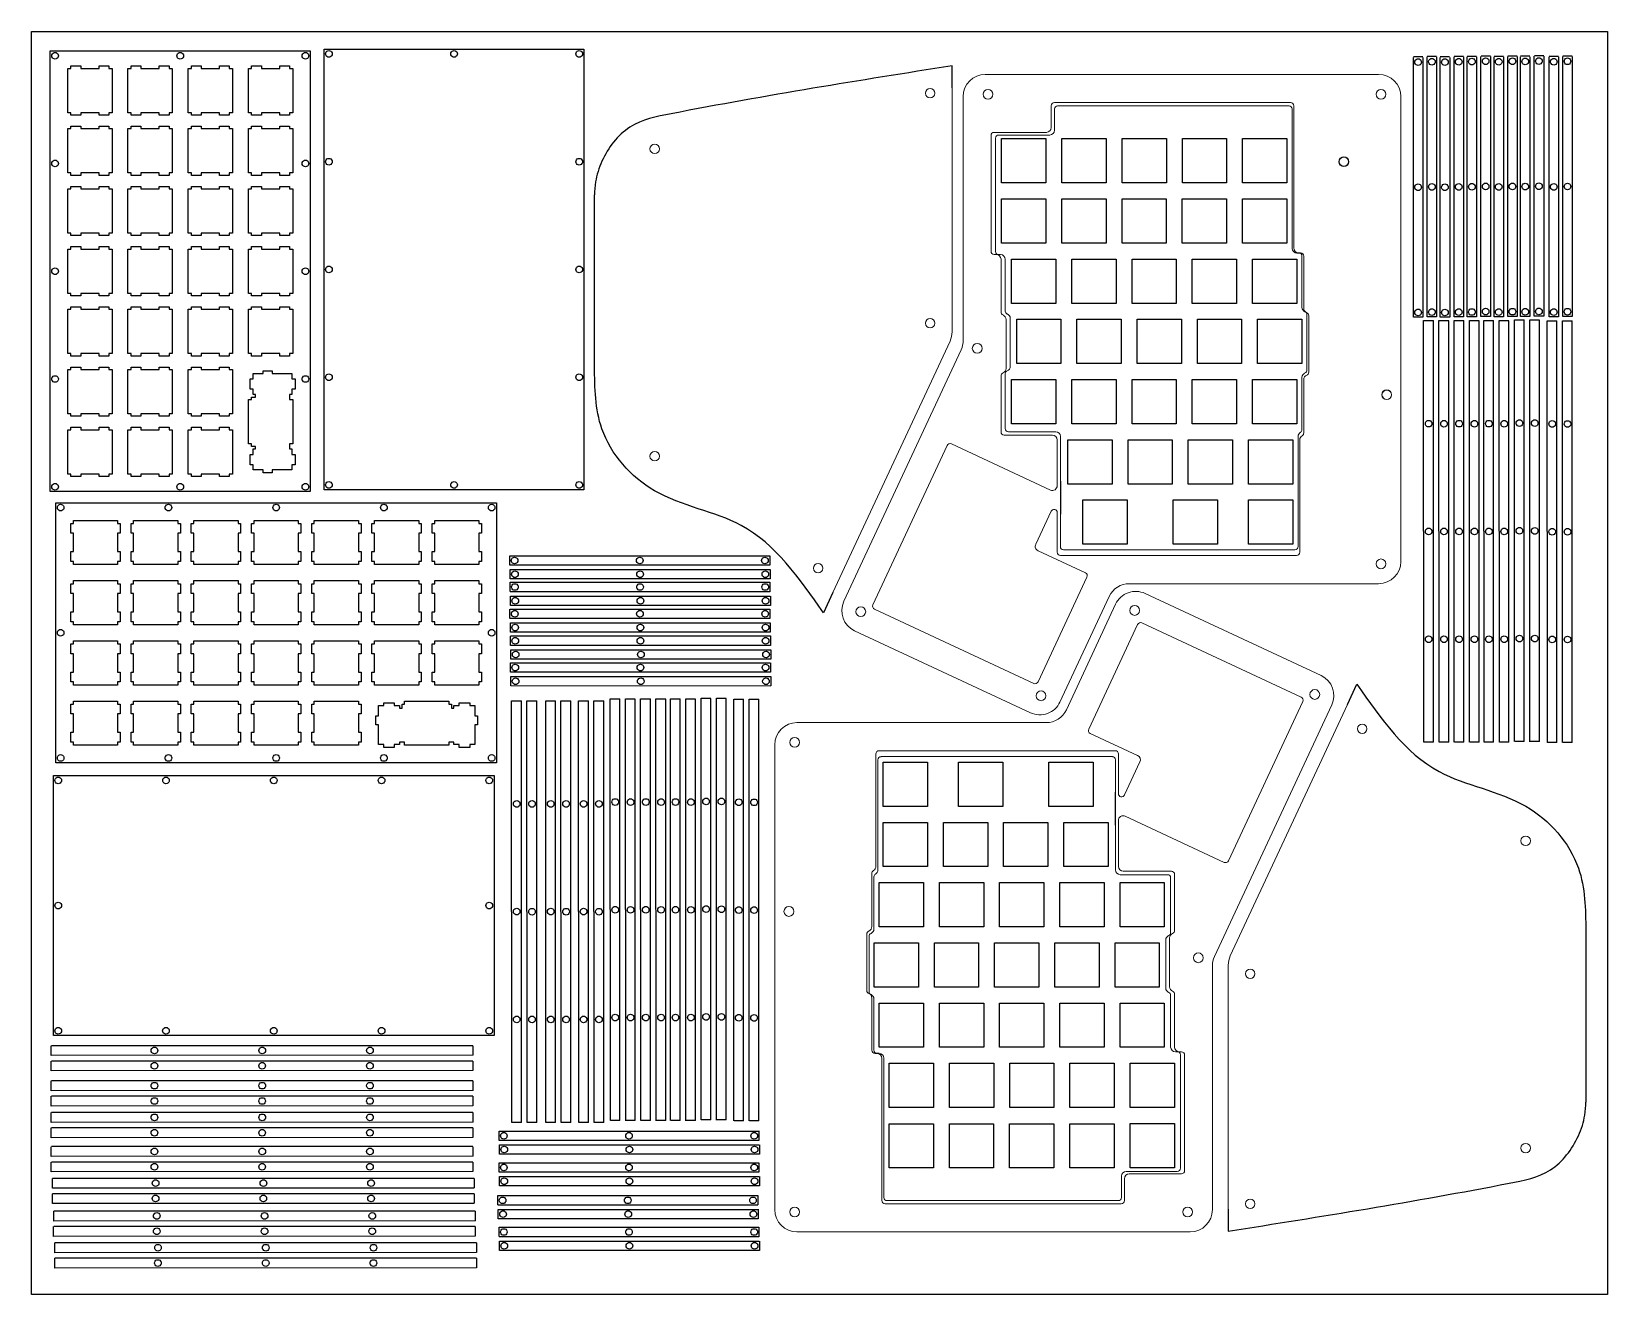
# Model space of a CAD drawing. Header units: inches. Extents: x 976 to 1475, y 93 to 492.
import ezdxf

# ---------------------------------------------------------------- set-up
doc = ezdxf.new("R2010")
doc.units = ezdxf.units.IN
doc.header["$MEASUREMENT"] = 0

msp = doc.modelspace()

# ---------------------------------------------------------------- linework, layer by layer
at = {"color": 0}
for p, q in [((982.33, 346.96), (982.33, 486.31)), ((982.33, 486.31), (1064.53, 486.31)), ((982.78, 484.81), (982.83, 485.14)), ((982.83, 484.49), (982.78, 484.81)), ((982.83, 485.14), (982.98, 485.43)), ((982.98, 484.19), (982.83, 484.49)), ((982.98, 485.43), (983.21, 485.66)), ((983.21, 483.96), (982.98, 484.19)), ((983.21, 485.66), (983.51, 485.81)), ((983.51, 483.81), (983.21, 483.96)), ((983.51, 485.81), (983.83, 485.86)), ((983.83, 483.76), (983.51, 483.81)), ((983.83, 485.86), (984.15, 485.81)), ((984.15, 483.81), (983.83, 483.76)), ((984.15, 485.81), (984.45, 485.66)), ((984.45, 483.96), (984.15, 483.81)), ((984.45, 485.66), (984.68, 485.43)), ((984.68, 484.19), (984.45, 483.96)), ((984.68, 485.43), (984.83, 485.14)), ((984.83, 484.49), (984.68, 484.19)), ((984.83, 485.14), (984.88, 484.81)), ((984.88, 484.81), (984.83, 484.49)), ((1022.38, 484.81), (1022.43, 485.14)), ((1022.43, 484.49), (1022.38, 484.81)), ((1022.43, 485.14), (1022.58, 485.43)), ((1022.58, 484.19), (1022.43, 484.49)), ((1022.58, 485.43), (1022.81, 485.66)), ((1022.81, 483.96), (1022.58, 484.19)), ((1022.81, 485.66), (1023.11, 485.81)), ((1023.11, 483.81), (1022.81, 483.96)), ((1023.11, 485.81), (1023.43, 485.86)), ((1023.43, 483.76), (1023.11, 483.81)), ((1023.43, 485.86), (1023.75, 485.81)), ((1023.75, 483.81), (1023.43, 483.76)), ((1023.75, 485.81), (1024.05, 485.66)), ((1024.05, 483.96), (1023.75, 483.81)), ((1024.05, 485.66), (1024.28, 485.43)), ((1024.28, 484.19), (1024.05, 483.96)), ((1024.28, 485.43), (1024.43, 485.14)), ((1024.43, 484.49), (1024.28, 484.19)), ((1024.43, 485.14), (1024.48, 484.81)), ((1024.48, 484.81), (1024.43, 484.49)), ((1061.98, 484.81), (1062.03, 485.14)), ((1062.03, 484.49), (1061.98, 484.81)), ((1062.03, 485.14), (1062.18, 485.43)), ((1062.18, 484.19), (1062.03, 484.49)), ((1062.18, 485.43), (1062.41, 485.66)), ((1062.41, 483.96), (1062.18, 484.19)), ((1062.41, 485.66), (1062.71, 485.81)), ((1062.71, 483.81), (1062.41, 483.96)), ((1062.71, 485.81), (1063.03, 485.86)), ((1063.03, 483.76), (1062.71, 483.81)), ((1063.03, 485.86), (1063.35, 485.81)), ((1063.35, 483.81), (1063.03, 483.76)), ((1063.35, 485.81), (1063.65, 485.66)), ((1063.65, 483.96), (1063.35, 483.81)), ((1063.65, 485.66), (1063.88, 485.43)), ((1063.88, 484.19), (1063.65, 483.96)), ((1063.88, 485.43), (1064.03, 485.14)), ((1064.03, 484.49), (1063.88, 484.19)), ((1064.03, 485.14), (1064.08, 484.81)), ((1064.08, 484.81), (1064.03, 484.49)), ((1064.53, 486.31), (1064.53, 346.96)), ((1068.95, 347.53), (1068.95, 486.88)), ((1068.95, 486.88), (1151.15, 486.88)), ((1069.4, 485.38), (1069.46, 485.7)), ((1069.46, 485.05), (1069.4, 485.38)), ((1069.46, 485.7), (1069.6, 485.99)), ((1069.6, 484.76), (1069.46, 485.05)), ((1069.6, 485.99), (1069.84, 486.22)), ((1069.84, 484.53), (1069.6, 484.76)), ((1069.84, 486.22), (1070.13, 486.37)), ((1070.13, 484.38), (1069.84, 484.53)), ((1070.13, 486.37), (1070.46, 486.42)), ((1070.46, 484.33), (1070.13, 484.38)), ((1070.46, 486.42), (1070.78, 486.37)), ((1070.78, 484.38), (1070.46, 484.33)), ((1070.78, 486.37), (1071.07, 486.22)), ((1071.07, 484.53), (1070.78, 484.38)), ((1071.07, 486.22), (1071.3, 485.99)), ((1071.3, 484.76), (1071.07, 484.53)), ((1071.3, 485.99), (1071.45, 485.7)), ((1071.45, 485.05), (1071.3, 484.76)), ((1071.45, 485.7), (1071.5, 485.38)), ((1071.5, 485.38), (1071.45, 485.05)), ((1109, 485.38), (1109.06, 485.7)), ((1109.06, 485.05), (1109, 485.38)), ((1109.06, 485.7), (1109.21, 485.99)), ((1109.21, 484.76), (1109.06, 485.05)), ((1109.21, 485.99), (1109.44, 486.22)), ((1109.44, 484.53), (1109.21, 484.76)), ((1109.44, 486.22), (1109.73, 486.37)), ((1109.73, 484.38), (1109.44, 484.53)), ((1109.73, 486.37), (1110.05, 486.42)), ((1110.05, 484.33), (1109.73, 484.38)), ((1110.05, 486.42), (1110.38, 486.37)), ((1110.38, 484.38), (1110.05, 484.33)), ((1110.38, 486.37), (1110.67, 486.22)), ((1110.67, 484.53), (1110.38, 484.38)), ((1110.67, 486.22), (1110.9, 485.99)), ((1110.9, 484.76), (1110.67, 484.53)), ((1110.9, 485.99), (1111.05, 485.7)), ((1111.05, 485.05), (1110.9, 484.76)), ((1111.05, 485.7), (1111.1, 485.38)), ((1111.1, 485.38), (1111.05, 485.05)), ((1148.6, 485.38), (1148.66, 485.7)), ((1148.66, 485.05), (1148.6, 485.38)), ((1148.66, 485.7), (1148.8, 485.99)), ((1148.8, 484.76), (1148.66, 485.05)), ((1148.8, 485.99), (1149.04, 486.22)), ((1149.04, 484.53), (1148.8, 484.76)), ((1149.04, 486.22), (1149.33, 486.37)), ((1149.33, 484.38), (1149.04, 484.53)), ((1149.33, 486.37), (1149.65, 486.42)), ((1149.65, 484.33), (1149.33, 484.38)), ((1149.65, 486.42), (1149.98, 486.37)), ((1149.98, 484.38), (1149.65, 484.33)), ((1149.98, 486.37), (1150.27, 486.22)), ((1150.27, 484.53), (1149.98, 484.38)), ((1150.27, 486.22), (1150.5, 485.99)), ((1150.5, 484.76), (1150.27, 484.53)), ((1150.5, 485.99), (1150.65, 485.7)), ((1150.65, 485.05), (1150.5, 484.76)), ((1150.65, 485.7), (1150.7, 485.38)), ((1150.7, 485.38), (1150.65, 485.05)), ((1151.15, 486.88), (1151.15, 347.53)), ((1414.19, 483.42), (1414.42, 483.65)), ((1414.42, 483.65), (1414.72, 483.8)), ((1414.72, 483.8), (1415.04, 483.85)), ((1415.04, 483.85), (1415.37, 483.8)), ((1415.37, 483.8), (1415.66, 483.65)), ((1415.66, 483.65), (1415.89, 483.42)), ((1416.54, 484.3), (1416.54, 402.1)), ((1418.54, 483.54), (1418.78, 483.77)), ((1418.78, 483.77), (1419.07, 483.92)), ((1419.07, 483.92), (1419.39, 483.97)), ((1419.39, 483.97), (1419.72, 483.92)), ((1419.72, 483.92), (1420.01, 483.77)), ((1420.01, 483.77), (1420.24, 483.54)), ((1420.89, 484.42), (1420.89, 402.22)), ((1422.67, 483.4), (1422.9, 483.64)), ((1422.9, 483.64), (1423.19, 483.78)), ((1423.19, 483.78), (1423.52, 483.83)), ((1423.52, 483.83), (1423.84, 483.78)), ((1423.84, 483.78), (1424.14, 483.64)), ((1424.14, 483.64), (1424.37, 483.4)), ((1425.02, 484.29), (1425.02, 402.09)), ((1427.02, 483.53), (1427.25, 483.76)), ((1427.25, 483.76), (1427.55, 483.91)), ((1427.55, 483.91), (1427.87, 483.96)), ((1427.87, 483.96), (1428.2, 483.91)), ((1428.2, 483.91), (1428.49, 483.76)), ((1428.49, 483.76), (1428.72, 483.53)), ((1429.37, 484.41), (1429.37, 402.21)), ((1431.2, 483.55), (1431.43, 483.79)), ((1431.43, 483.79), (1431.72, 483.94)), ((1431.72, 483.94), (1432.04, 483.99)), ((1432.04, 483.99), (1432.37, 483.94)), ((1432.37, 483.94), (1432.66, 483.79)), ((1432.66, 483.79), (1432.89, 483.55)), ((1433.54, 484.44), (1433.54, 402.24)), ((1435.4, 483.38), (1435.55, 483.68)), ((1435.55, 483.68), (1435.78, 483.91)), ((1435.78, 483.91), (1436.07, 484.06)), ((1436.07, 484.06), (1436.4, 484.11)), ((1436.4, 484.11), (1436.72, 484.06)), ((1436.72, 484.06), (1437.01, 483.91)), ((1437.01, 483.91), (1437.25, 483.68)), ((1437.25, 483.68), (1437.4, 483.38)), ((1437.9, 484.56), (1437.9, 402.36)), ((1439.67, 483.54), (1439.91, 483.77)), ((1439.91, 483.77), (1440.2, 483.92)), ((1440.2, 483.92), (1440.52, 483.97)), ((1440.52, 483.97), (1440.85, 483.92)), ((1440.85, 483.92), (1441.14, 483.77)), ((1441.14, 483.77), (1441.37, 483.54)), ((1442.02, 484.42), (1442.02, 402.22)), ((1443.88, 483.37), (1444.02, 483.66)), ((1444.02, 483.66), (1444.26, 483.9)), ((1444.26, 483.9), (1444.55, 484.04)), ((1444.55, 484.04), (1444.87, 484.1)), ((1444.87, 484.1), (1445.2, 484.04)), ((1445.2, 484.04), (1445.49, 483.9)), ((1445.49, 483.9), (1445.72, 483.66)), ((1445.72, 483.66), (1445.87, 483.37)), ((1446.37, 484.55), (1446.37, 402.35)), ((1447.91, 483.33), (1448.05, 483.62)), ((1448.05, 483.62), (1448.29, 483.85)), ((1448.29, 483.85), (1448.58, 484)), ((1448.58, 484), (1448.9, 484.05)), ((1448.9, 484.05), (1449.23, 484)), ((1449.23, 484), (1449.52, 483.85)), ((1449.52, 483.85), (1449.75, 483.62)), ((1449.75, 483.62), (1449.9, 483.33)), ((1450.4, 484.5), (1450.4, 402.3)), ((1452.26, 483.45), (1452.41, 483.74)), ((1452.41, 483.74), (1452.64, 483.98)), ((1452.64, 483.98), (1452.93, 484.13)), ((1452.93, 484.13), (1453.26, 484.18)), ((1453.26, 484.18), (1453.58, 484.13)), ((1453.58, 484.13), (1453.87, 483.98)), ((1453.87, 483.98), (1454.11, 483.74)), ((1454.11, 483.74), (1454.25, 483.45)), ((1454.76, 484.63), (1454.76, 402.43)), ((1457.09, 483.54), (1457.32, 483.77)), ((1457.32, 483.77), (1457.61, 483.92)), ((1457.61, 483.92), (1457.94, 483.97)), ((1457.94, 483.97), (1458.26, 483.92)), ((1458.26, 483.92), (1458.56, 483.77)), ((1458.56, 483.77), (1458.79, 483.54)), ((1459.44, 484.42), (1459.44, 402.22)), ((1461.29, 483.37), (1461.44, 483.66)), ((1461.44, 483.66), (1461.67, 483.89)), ((1461.67, 483.89), (1461.97, 484.04)), ((1461.97, 484.04), (1462.29, 484.09)), ((1462.29, 484.09), (1462.62, 484.04)), ((1462.62, 484.04), (1462.91, 483.89)), ((1462.91, 483.89), (1463.14, 483.66)), ((1463.14, 483.66), (1463.29, 483.37)), ((1463.79, 484.54), (1463.79, 402.34)), ((987.85, 466.79), (987.85, 480.79)), ((987.85, 480.79), (988.85, 480.79)), ((988.85, 480.79), (988.85, 481.59)), ((988.85, 481.59), (991.96, 481.59)), ((991.96, 481.59), (991.96, 480.79)), ((991.96, 480.79), (997.75, 480.79)), ((997.75, 480.79), (997.75, 481.59)), ((997.75, 481.59), (1000.85, 481.59)), ((1000.85, 481.59), (1000.85, 480.79)), ((1000.85, 480.79), (1001.86, 480.79)), ((1001.86, 480.79), (1001.86, 466.79)), ((1006.9, 466.79), (1006.9, 480.79)), ((1006.9, 480.79), (1007.9, 480.79)), ((1007.9, 480.79), (1007.9, 481.59)), ((1007.9, 481.59), (1011.01, 481.59)), ((1011.01, 481.59), (1011.01, 480.79)), ((1011.01, 480.79), (1016.8, 480.79)), ((1016.8, 480.79), (1016.8, 481.59)), ((1016.8, 481.59), (1019.9, 481.59)), ((1019.9, 481.59), (1019.9, 480.79)), ((1019.9, 480.79), (1020.91, 480.79)), ((1020.91, 480.79), (1020.91, 466.79)), ((1025.95, 466.79), (1025.95, 480.79)), ((1025.95, 480.79), (1026.95, 480.79)), ((1026.95, 480.79), (1026.95, 481.59)), ((1026.95, 481.59), (1030.06, 481.59)), ((1030.06, 481.59), (1030.06, 480.79)), ((1030.06, 480.79), (1035.85, 480.79)), ((1035.85, 480.79), (1035.85, 481.59)), ((1035.85, 481.59), (1038.95, 481.59)), ((1038.95, 481.59), (1038.95, 480.79)), ((1038.95, 480.79), (1039.96, 480.79)), ((1039.96, 480.79), (1039.96, 466.79)), ((1045, 466.79), (1045, 480.79)), ((1045, 480.79), (1046, 480.79)), ((1046, 480.79), (1046, 481.59)), ((1046, 481.59), (1049.11, 481.59)), ((1049.11, 481.59), (1049.11, 480.79)), ((1049.11, 480.79), (1054.9, 480.79)), ((1054.9, 480.79), (1054.9, 481.59)), ((1054.9, 481.59), (1058, 481.59)), ((1058, 481.59), (1058, 480.79)), ((1058, 480.79), (1059.01, 480.79)), ((1059.01, 480.79), (1059.01, 466.79)), ((1413.99, 482.8), (1414.04, 483.12)), ((1414.04, 482.48), (1413.99, 482.8)), ((1414.04, 483.12), (1414.19, 483.42)), ((1414.19, 482.18), (1414.04, 482.48)), ((1414.42, 481.95), (1414.19, 482.18)), ((1414.72, 481.8), (1414.42, 481.95)), ((1415.04, 481.75), (1414.72, 481.8)), ((1415.37, 481.8), (1415.04, 481.75)), ((1415.66, 481.95), (1415.37, 481.8)), ((1415.89, 482.18), (1415.66, 481.95)), ((1415.89, 483.42), (1416.04, 483.12)), ((1416.04, 482.48), (1415.89, 482.18)), ((1416.04, 483.12), (1416.09, 482.8)), ((1416.09, 482.8), (1416.04, 482.48)), ((1418.34, 482.92), (1418.4, 483.25)), ((1418.4, 482.6), (1418.34, 482.92)), ((1418.4, 483.25), (1418.54, 483.54)), ((1418.54, 482.31), (1418.4, 482.6)), ((1418.78, 482.07), (1418.54, 482.31)), ((1419.07, 481.92), (1418.78, 482.07)), ((1419.39, 481.87), (1419.07, 481.92)), ((1419.72, 481.92), (1419.39, 481.87)), ((1420.01, 482.07), (1419.72, 481.92)), ((1420.24, 482.31), (1420.01, 482.07)), ((1420.24, 483.54), (1420.39, 483.25)), ((1420.39, 482.6), (1420.24, 482.31)), ((1420.39, 483.25), (1420.44, 482.92)), ((1420.44, 482.92), (1420.39, 482.6)), ((1422.47, 482.79), (1422.52, 483.11)), ((1422.52, 482.46), (1422.47, 482.79)), ((1422.52, 483.11), (1422.67, 483.4)), ((1422.67, 482.17), (1422.52, 482.46)), ((1422.9, 481.94), (1422.67, 482.17)), ((1423.19, 481.79), (1422.9, 481.94)), ((1423.52, 481.74), (1423.19, 481.79)), ((1423.84, 481.79), (1423.52, 481.74)), ((1424.14, 481.94), (1423.84, 481.79)), ((1424.37, 482.17), (1424.14, 481.94)), ((1424.37, 483.4), (1424.52, 483.11)), ((1424.52, 482.46), (1424.37, 482.17)), ((1424.52, 483.11), (1424.57, 482.79)), ((1424.57, 482.79), (1424.52, 482.46)), ((1426.82, 482.91), (1426.87, 483.23)), ((1426.87, 482.58), (1426.82, 482.91)), ((1426.87, 483.23), (1427.02, 483.53)), ((1427.02, 482.29), (1426.87, 482.58)), ((1427.25, 482.06), (1427.02, 482.29)), ((1427.55, 481.91), (1427.25, 482.06)), ((1427.87, 481.86), (1427.55, 481.91)), ((1428.2, 481.91), (1427.87, 481.86)), ((1428.49, 482.06), (1428.2, 481.91)), ((1428.72, 482.29), (1428.49, 482.06)), ((1428.72, 483.53), (1428.87, 483.23)), ((1428.87, 482.58), (1428.72, 482.29)), ((1428.87, 483.23), (1428.92, 482.91)), ((1428.92, 482.91), (1428.87, 482.58)), ((1431, 482.94), (1431.05, 483.26)), ((1431.05, 482.61), (1431, 482.94)), ((1431.05, 483.26), (1431.2, 483.55)), ((1431.2, 482.32), (1431.05, 482.61)), ((1431.43, 482.09), (1431.2, 482.32)), ((1431.72, 481.94), (1431.43, 482.09)), ((1432.04, 481.89), (1431.72, 481.94)), ((1432.37, 481.94), (1432.04, 481.89)), ((1432.66, 482.09), (1432.37, 481.94)), ((1432.89, 482.32), (1432.66, 482.09)), ((1432.89, 483.55), (1433.04, 483.26)), ((1433.04, 482.61), (1432.89, 482.32)), ((1433.04, 483.26), (1433.09, 482.94)), ((1433.09, 482.94), (1433.04, 482.61)), ((1435.35, 483.06), (1435.4, 483.38)), ((1435.4, 482.74), (1435.35, 483.06)), ((1435.55, 482.44), (1435.4, 482.74)), ((1435.78, 482.21), (1435.55, 482.44)), ((1436.07, 482.06), (1435.78, 482.21)), ((1436.4, 482.01), (1436.07, 482.06)), ((1436.72, 482.06), (1436.4, 482.01)), ((1437.01, 482.21), (1436.72, 482.06)), ((1437.25, 482.44), (1437.01, 482.21)), ((1437.4, 482.74), (1437.25, 482.44)), ((1437.4, 483.38), (1437.45, 483.06)), ((1437.45, 483.06), (1437.4, 482.74)), ((1439.47, 482.92), (1439.52, 483.25)), ((1439.52, 482.6), (1439.47, 482.92)), ((1439.52, 483.25), (1439.67, 483.54)), ((1439.67, 482.31), (1439.52, 482.6)), ((1439.91, 482.07), (1439.67, 482.31)), ((1440.2, 481.92), (1439.91, 482.07)), ((1440.52, 481.87), (1440.2, 481.92)), ((1440.85, 481.92), (1440.52, 481.87)), ((1441.14, 482.07), (1440.85, 481.92)), ((1441.37, 482.31), (1441.14, 482.07)), ((1441.37, 483.54), (1441.52, 483.25)), ((1441.52, 482.6), (1441.37, 482.31)), ((1441.52, 483.25), (1441.57, 482.92)), ((1441.57, 482.92), (1441.52, 482.6)), ((1443.83, 483.05), (1443.88, 483.37)), ((1443.88, 482.72), (1443.83, 483.05)), ((1444.02, 482.43), (1443.88, 482.72)), ((1444.26, 482.2), (1444.02, 482.43)), ((1444.55, 482.05), (1444.26, 482.2)), ((1444.87, 482), (1444.55, 482.05)), ((1445.2, 482.05), (1444.87, 482)), ((1445.49, 482.2), (1445.2, 482.05)), ((1445.72, 482.43), (1445.49, 482.2)), ((1445.87, 482.72), (1445.72, 482.43)), ((1445.87, 483.37), (1445.92, 483.05)), ((1445.92, 483.05), (1445.87, 482.72)), ((1447.85, 483), (1447.91, 483.33)), ((1447.91, 482.68), (1447.85, 483)), ((1448.05, 482.39), (1447.91, 482.68)), ((1448.29, 482.15), (1448.05, 482.39)), ((1448.58, 482.01), (1448.29, 482.15)), ((1448.9, 481.95), (1448.58, 482.01)), ((1449.23, 482.01), (1448.9, 481.95)), ((1449.52, 482.15), (1449.23, 482.01)), ((1449.75, 482.39), (1449.52, 482.15)), ((1449.9, 482.68), (1449.75, 482.39)), ((1449.9, 483.33), (1449.95, 483)), ((1449.95, 483), (1449.9, 482.68)), ((1452.21, 483.13), (1452.26, 483.45)), ((1452.26, 482.8), (1452.21, 483.13)), ((1452.41, 482.51), (1452.26, 482.8)), ((1452.64, 482.28), (1452.41, 482.51)), ((1452.93, 482.13), (1452.64, 482.28)), ((1453.26, 482.08), (1452.93, 482.13)), ((1453.58, 482.13), (1453.26, 482.08)), ((1453.87, 482.28), (1453.58, 482.13)), ((1454.11, 482.51), (1453.87, 482.28)), ((1454.25, 482.8), (1454.11, 482.51)), ((1454.25, 483.45), (1454.31, 483.13)), ((1454.31, 483.13), (1454.25, 482.8)), ((1456.89, 482.92), (1456.94, 483.24)), ((1456.94, 482.59), (1456.89, 482.92)), ((1456.94, 483.24), (1457.09, 483.54)), ((1457.09, 482.3), (1456.94, 482.59)), ((1457.32, 482.07), (1457.09, 482.3)), ((1457.61, 481.92), (1457.32, 482.07)), ((1457.94, 481.87), (1457.61, 481.92)), ((1458.26, 481.92), (1457.94, 481.87)), ((1458.56, 482.07), (1458.26, 481.92)), ((1458.79, 482.3), (1458.56, 482.07)), ((1458.79, 483.54), (1458.94, 483.24)), ((1458.94, 482.59), (1458.79, 482.3)), ((1458.94, 483.24), (1458.99, 482.92)), ((1458.99, 482.92), (1458.94, 482.59)), ((1461.24, 483.04), (1461.29, 483.37)), ((1461.29, 482.72), (1461.24, 483.04)), ((1461.44, 482.43), (1461.29, 482.72)), ((1461.67, 482.19), (1461.44, 482.43)), ((1461.97, 482.04), (1461.67, 482.19)), ((1462.29, 481.99), (1461.97, 482.04)), ((1462.62, 482.04), (1462.29, 481.99)), ((1462.91, 482.19), (1462.62, 482.04)), ((1463.14, 482.43), (1462.91, 482.19)), ((1463.29, 482.72), (1463.14, 482.43)), ((1463.29, 483.37), (1463.34, 483.04)), ((1463.34, 483.04), (1463.29, 482.72)), ((988.85, 466.79), (987.85, 466.79)), ((988.85, 465.99), (988.85, 466.79)), ((991.96, 465.99), (988.85, 465.99)), ((997.75, 466.79), (991.96, 466.79)), ((991.96, 466.79), (991.96, 465.99)), ((997.75, 465.99), (997.75, 466.79)), ((1000.85, 465.99), (997.75, 465.99)), ((1001.86, 466.79), (1000.85, 466.79)), ((1000.85, 466.79), (1000.85, 465.99)), ((1007.9, 466.79), (1006.9, 466.79)), ((1007.9, 465.99), (1007.9, 466.79)), ((1011.01, 465.99), (1007.9, 465.99)), ((1016.8, 466.79), (1011.01, 466.79)), ((1011.01, 466.79), (1011.01, 465.99)), ((1016.8, 465.99), (1016.8, 466.79)), ((1019.9, 465.99), (1016.8, 465.99)), ((1020.91, 466.79), (1019.9, 466.79)), ((1019.9, 466.79), (1019.9, 465.99)), ((1026.95, 466.79), (1025.95, 466.79)), ((1026.95, 465.99), (1026.95, 466.79)), ((1030.06, 465.99), (1026.95, 465.99)), ((1035.85, 466.79), (1030.06, 466.79)), ((1030.06, 466.79), (1030.06, 465.99)), ((1035.85, 465.99), (1035.85, 466.79)), ((1038.95, 465.99), (1035.85, 465.99)), ((1039.96, 466.79), (1038.95, 466.79)), ((1038.95, 466.79), (1038.95, 465.99)), ((1046, 466.79), (1045, 466.79)), ((1046, 465.99), (1046, 466.79)), ((1049.11, 465.99), (1046, 465.99)), ((1054.9, 466.79), (1049.11, 466.79)), ((1049.11, 466.79), (1049.11, 465.99)), ((1054.9, 465.99), (1054.9, 466.79)), ((1058, 465.99), (1054.9, 465.99)), ((1059.01, 466.79), (1058, 466.79)), ((1058, 466.79), (1058, 465.99)), ((987.85, 447.74), (987.85, 461.74)), ((987.85, 461.74), (988.85, 461.74)), ((988.85, 461.74), (988.85, 462.54)), ((988.85, 462.54), (991.96, 462.54)), ((991.96, 462.54), (991.96, 461.74)), ((991.96, 461.74), (997.75, 461.74)), ((997.75, 461.74), (997.75, 462.54)), ((997.75, 462.54), (1000.85, 462.54)), ((1000.85, 462.54), (1000.85, 461.74)), ((1000.85, 461.74), (1001.86, 461.74)), ((1001.86, 461.74), (1001.86, 447.74)), ((1006.9, 447.74), (1006.9, 461.74)), ((1006.9, 461.74), (1007.9, 461.74)), ((1007.9, 461.74), (1007.9, 462.54)), ((1007.9, 462.54), (1011.01, 462.54)), ((1011.01, 462.54), (1011.01, 461.74)), ((1011.01, 461.74), (1016.8, 461.74)), ((1016.8, 461.74), (1016.8, 462.54)), ((1016.8, 462.54), (1019.9, 462.54)), ((1019.9, 462.54), (1019.9, 461.74)), ((1019.9, 461.74), (1020.91, 461.74)), ((1020.91, 461.74), (1020.91, 447.74)), ((1025.95, 447.74), (1025.95, 461.74)), ((1025.95, 461.74), (1026.95, 461.74)), ((1026.95, 461.74), (1026.95, 462.54)), ((1026.95, 462.54), (1030.06, 462.54)), ((1030.06, 462.54), (1030.06, 461.74)), ((1030.06, 461.74), (1035.85, 461.74)), ((1035.85, 461.74), (1035.85, 462.54)), ((1035.85, 462.54), (1038.95, 462.54)), ((1038.95, 462.54), (1038.95, 461.74)), ((1038.95, 461.74), (1039.96, 461.74)), ((1039.96, 461.74), (1039.96, 447.74)), ((1045, 447.74), (1045, 461.74)), ((1045, 461.74), (1046, 461.74)), ((1046, 461.74), (1046, 462.54)), ((1046, 462.54), (1049.11, 462.54)), ((1049.11, 462.54), (1049.11, 461.74)), ((1049.11, 461.74), (1054.9, 461.74)), ((1054.9, 461.74), (1054.9, 462.54)), ((1054.9, 462.54), (1058, 462.54)), ((1058, 462.54), (1058, 461.74)), ((1058, 461.74), (1059.01, 461.74)), ((1059.01, 461.74), (1059.01, 447.74)), ((1283.27, 444.58), (1283.27, 458.58)), ((1283.27, 458.58), (1297.27, 458.58)), ((1297.27, 458.58), (1297.27, 444.58)), ((1302.35, 444.65), (1302.35, 458.65)), ((1302.35, 458.65), (1316.35, 458.65)), ((1316.35, 458.65), (1316.35, 444.65)), ((1321.4, 444.65), (1321.4, 458.65)), ((1321.4, 458.65), (1335.4, 458.65)), ((1335.4, 458.65), (1335.4, 444.65)), ((1340.45, 444.65), (1340.45, 458.65)), ((1340.45, 458.65), (1354.45, 458.65)), ((1354.45, 458.65), (1354.45, 444.65)), ((1359.5, 444.65), (1359.5, 458.65)), ((1359.5, 458.65), (1373.5, 458.65)), ((1373.5, 458.65), (1373.5, 444.65)), ((982.78, 450.72), (982.83, 451.05)), ((982.83, 450.4), (982.78, 450.72)), ((982.83, 451.05), (982.98, 451.34)), ((982.98, 450.11), (982.83, 450.4)), ((982.98, 451.34), (983.21, 451.57)), ((983.21, 449.87), (982.98, 450.11)), ((983.21, 451.57), (983.51, 451.72)), ((983.51, 449.73), (983.21, 449.87)), ((983.51, 451.72), (983.83, 451.77)), ((983.83, 449.67), (983.51, 449.73)), ((983.83, 451.77), (984.15, 451.72)), ((984.15, 449.73), (983.83, 449.67)), ((984.15, 451.72), (984.45, 451.57)), ((984.45, 449.87), (984.15, 449.73)), ((984.45, 451.57), (984.68, 451.34)), ((984.68, 450.11), (984.45, 449.87)), ((984.68, 451.34), (984.83, 451.05)), ((984.83, 450.4), (984.68, 450.11)), ((984.83, 451.05), (984.88, 450.72)), ((984.88, 450.72), (984.83, 450.4)), ((1061.98, 450.72), (1062.03, 451.05)), ((1062.03, 450.4), (1061.98, 450.72)), ((1062.03, 451.05), (1062.18, 451.34)), ((1062.18, 450.11), (1062.03, 450.4)), ((1062.18, 451.34), (1062.41, 451.57)), ((1062.41, 449.87), (1062.18, 450.11)), ((1062.41, 451.57), (1062.71, 451.72)), ((1062.71, 449.73), (1062.41, 449.87)), ((1062.71, 451.72), (1063.03, 451.77)), ((1063.03, 449.67), (1062.71, 449.73)), ((1063.03, 451.77), (1063.35, 451.72)), ((1063.35, 449.73), (1063.03, 449.67)), ((1063.35, 451.72), (1063.65, 451.57)), ((1063.65, 449.87), (1063.35, 449.73)), ((1063.65, 451.57), (1063.88, 451.34)), ((1063.88, 450.11), (1063.65, 449.87)), ((1063.88, 451.34), (1064.03, 451.05)), ((1064.03, 450.4), (1063.88, 450.11)), ((1064.03, 451.05), (1064.08, 450.72)), ((1064.08, 450.72), (1064.03, 450.4)), ((1069.4, 451.29), (1069.46, 451.61)), ((1069.46, 450.96), (1069.4, 451.29)), ((1069.46, 451.61), (1069.6, 451.9)), ((1069.6, 450.67), (1069.46, 450.96)), ((1069.6, 451.9), (1069.84, 452.14)), ((1069.84, 450.44), (1069.6, 450.67)), ((1069.84, 452.14), (1070.13, 452.29)), ((1070.13, 450.29), (1069.84, 450.44)), ((1070.13, 452.29), (1070.46, 452.34)), ((1070.46, 450.24), (1070.13, 450.29)), ((1070.46, 452.34), (1070.78, 452.29)), ((1070.78, 450.29), (1070.46, 450.24)), ((1070.78, 452.29), (1071.07, 452.14)), ((1071.07, 450.44), (1070.78, 450.29)), ((1071.07, 452.14), (1071.3, 451.9)), ((1071.3, 450.67), (1071.07, 450.44)), ((1071.3, 451.9), (1071.45, 451.61)), ((1071.45, 450.96), (1071.3, 450.67)), ((1071.45, 451.61), (1071.5, 451.29)), ((1071.5, 451.29), (1071.45, 450.96)), ((1148.6, 451.29), (1148.66, 451.61)), ((1148.66, 450.96), (1148.6, 451.29)), ((1148.66, 451.61), (1148.8, 451.9)), ((1148.8, 450.67), (1148.66, 450.96)), ((1148.8, 451.9), (1149.04, 452.14)), ((1149.04, 450.44), (1148.8, 450.67)), ((1149.04, 452.14), (1149.33, 452.29)), ((1149.33, 450.29), (1149.04, 450.44)), ((1149.33, 452.29), (1149.65, 452.34)), ((1149.65, 450.24), (1149.33, 450.29)), ((1149.65, 452.34), (1149.98, 452.29)), ((1149.98, 450.29), (1149.65, 450.24)), ((1149.98, 452.29), (1150.27, 452.14)), ((1150.27, 450.44), (1149.98, 450.29)), ((1150.27, 452.14), (1150.5, 451.9)), ((1150.5, 450.67), (1150.27, 450.44)), ((1150.5, 451.9), (1150.65, 451.61)), ((1150.65, 450.96), (1150.5, 450.67)), ((1150.65, 451.61), (1150.7, 451.29)), ((1150.7, 451.29), (1150.65, 450.96)), ((988.85, 447.74), (987.85, 447.74)), ((988.85, 446.94), (988.85, 447.74)), ((991.96, 446.94), (988.85, 446.94)), ((997.75, 447.74), (991.96, 447.74)), ((991.96, 447.74), (991.96, 446.94)), ((997.75, 446.94), (997.75, 447.74)), ((1000.85, 446.94), (997.75, 446.94)), ((1001.86, 447.74), (1000.85, 447.74)), ((1000.85, 447.74), (1000.85, 446.94)), ((1007.9, 447.74), (1006.9, 447.74)), ((1007.9, 446.94), (1007.9, 447.74)), ((1011.01, 446.94), (1007.9, 446.94)), ((1016.8, 447.74), (1011.01, 447.74)), ((1011.01, 447.74), (1011.01, 446.94)), ((1016.8, 446.94), (1016.8, 447.74)), ((1019.9, 446.94), (1016.8, 446.94)), ((1020.91, 447.74), (1019.9, 447.74)), ((1019.9, 447.74), (1019.9, 446.94)), ((1026.95, 447.74), (1025.95, 447.74)), ((1026.95, 446.94), (1026.95, 447.74)), ((1030.06, 446.94), (1026.95, 446.94)), ((1035.85, 447.74), (1030.06, 447.74)), ((1030.06, 447.74), (1030.06, 446.94)), ((1035.85, 446.94), (1035.85, 447.74)), ((1038.95, 446.94), (1035.85, 446.94)), ((1039.96, 447.74), (1038.95, 447.74)), ((1038.95, 447.74), (1038.95, 446.94)), ((1046, 447.74), (1045, 447.74)), ((1046, 446.94), (1046, 447.74)), ((1049.11, 446.94), (1046, 446.94)), ((1054.9, 447.74), (1049.11, 447.74)), ((1049.11, 447.74), (1049.11, 446.94)), ((1054.9, 446.94), (1054.9, 447.74)), ((1058, 446.94), (1054.9, 446.94)), ((1059.01, 447.74), (1058, 447.74)), ((1058, 447.74), (1058, 446.94)), ((1297.27, 444.58), (1283.27, 444.58)), ((1316.35, 444.65), (1302.35, 444.65)), ((1335.4, 444.65), (1321.4, 444.65)), ((1354.45, 444.65), (1340.45, 444.65)), ((1373.5, 444.65), (1359.5, 444.65)), ((1414.04, 443.52), (1414.19, 443.82)), ((1414.19, 443.82), (1414.42, 444.05)), ((1414.42, 444.05), (1414.72, 444.2)), ((1414.72, 444.2), (1415.04, 444.25)), ((1415.04, 444.25), (1415.37, 444.2)), ((1415.37, 444.2), (1415.66, 444.05)), ((1415.66, 444.05), (1415.89, 443.82)), ((1415.89, 443.82), (1416.04, 443.52)), ((1418.4, 443.65), (1418.54, 443.94)), ((1418.54, 443.94), (1418.78, 444.17)), ((1418.78, 444.17), (1419.07, 444.32)), ((1419.07, 444.32), (1419.39, 444.37)), ((1419.39, 444.37), (1419.72, 444.32)), ((1419.72, 444.32), (1420.01, 444.17)), ((1420.01, 444.17), (1420.24, 443.94)), ((1420.24, 443.94), (1420.39, 443.65)), ((1422.52, 443.51), (1422.67, 443.8)), ((1422.67, 443.8), (1422.9, 444.03)), ((1422.9, 444.03), (1423.19, 444.18)), ((1423.19, 444.18), (1423.52, 444.24)), ((1423.52, 444.24), (1423.84, 444.18)), ((1423.84, 444.18), (1424.14, 444.03)), ((1424.14, 444.03), (1424.37, 443.8)), ((1424.37, 443.8), (1424.52, 443.51)), ((1426.87, 443.63), (1427.02, 443.93)), ((1427.02, 443.93), (1427.25, 444.16)), ((1427.25, 444.16), (1427.55, 444.31)), ((1427.55, 444.31), (1427.87, 444.36)), ((1427.87, 444.36), (1428.2, 444.31)), ((1428.2, 444.31), (1428.49, 444.16)), ((1428.49, 444.16), (1428.72, 443.93)), ((1428.72, 443.93), (1428.87, 443.63)), ((1431.05, 443.66), (1431.2, 443.95)), ((1431.2, 443.95), (1431.43, 444.19)), ((1431.43, 444.19), (1431.72, 444.34)), ((1431.72, 444.34), (1432.04, 444.39)), ((1432.04, 444.39), (1432.37, 444.34)), ((1432.37, 444.34), (1432.66, 444.19)), ((1432.66, 444.19), (1432.89, 443.95)), ((1432.89, 443.95), (1433.04, 443.66)), ((1435.35, 443.46), (1435.4, 443.78)), ((1435.4, 443.78), (1435.55, 444.08)), ((1435.55, 444.08), (1435.78, 444.31)), ((1435.78, 444.31), (1436.07, 444.46)), ((1436.07, 444.46), (1436.4, 444.51)), ((1436.4, 444.51), (1436.72, 444.46)), ((1436.72, 444.46), (1437.01, 444.31)), ((1437.01, 444.31), (1437.25, 444.08)), ((1437.25, 444.08), (1437.4, 443.78)), ((1437.4, 443.78), (1437.45, 443.46)), ((1439.52, 443.65), (1439.67, 443.94)), ((1439.67, 443.94), (1439.91, 444.17)), ((1439.91, 444.17), (1440.2, 444.32)), ((1440.2, 444.32), (1440.52, 444.37)), ((1440.52, 444.37), (1440.85, 444.32)), ((1440.85, 444.32), (1441.14, 444.17)), ((1441.14, 444.17), (1441.37, 443.94)), ((1441.37, 443.94), (1441.52, 443.65)), ((1443.83, 443.45), (1443.88, 443.77)), ((1443.88, 443.77), (1444.02, 444.06)), ((1444.02, 444.06), (1444.26, 444.29)), ((1444.26, 444.29), (1444.55, 444.45)), ((1444.55, 444.45), (1444.87, 444.5)), ((1444.87, 444.5), (1445.2, 444.45)), ((1445.2, 444.45), (1445.49, 444.29)), ((1445.49, 444.29), (1445.72, 444.06)), ((1445.72, 444.06), (1445.87, 443.77)), ((1445.87, 443.77), (1445.92, 443.45)), ((1447.85, 443.4), (1447.91, 443.73)), ((1447.91, 443.73), (1448.05, 444.02)), ((1448.05, 444.02), (1448.29, 444.25)), ((1448.29, 444.25), (1448.58, 444.4)), ((1448.58, 444.4), (1448.9, 444.45)), ((1448.9, 444.45), (1449.23, 444.4)), ((1449.23, 444.4), (1449.52, 444.25)), ((1449.52, 444.25), (1449.75, 444.02)), ((1449.75, 444.02), (1449.9, 443.73)), ((1449.9, 443.73), (1449.95, 443.4)), ((1452.21, 443.53), (1452.26, 443.85)), ((1452.26, 443.85), (1452.41, 444.14)), ((1452.41, 444.14), (1452.64, 444.38)), ((1452.64, 444.38), (1452.93, 444.53)), ((1452.93, 444.53), (1453.26, 444.58)), ((1453.26, 444.58), (1453.58, 444.53)), ((1453.58, 444.53), (1453.87, 444.38)), ((1453.87, 444.38), (1454.11, 444.14)), ((1454.11, 444.14), (1454.25, 443.85)), ((1454.25, 443.85), (1454.31, 443.53)), ((1456.94, 443.64), (1457.09, 443.94)), ((1457.09, 443.94), (1457.32, 444.17)), ((1457.32, 444.17), (1457.61, 444.32)), ((1457.61, 444.32), (1457.94, 444.37)), ((1457.94, 444.37), (1458.26, 444.32)), ((1458.26, 444.32), (1458.56, 444.17)), ((1458.56, 444.17), (1458.79, 443.94)), ((1458.79, 443.94), (1458.94, 443.64)), ((1461.24, 443.44), (1461.29, 443.77)), ((1461.29, 443.77), (1461.44, 444.06)), ((1461.44, 444.06), (1461.67, 444.29)), ((1461.67, 444.29), (1461.97, 444.44)), ((1461.97, 444.44), (1462.29, 444.49)), ((1462.29, 444.49), (1462.62, 444.44)), ((1462.62, 444.44), (1462.91, 444.29)), ((1462.91, 444.29), (1463.14, 444.06)), ((1463.14, 444.06), (1463.29, 443.77)), ((1463.29, 443.77), (1463.34, 443.44)), ((987.85, 428.69), (987.85, 442.69)), ((987.85, 442.69), (988.85, 442.69)), ((988.85, 442.69), (988.85, 443.49)), ((988.85, 443.49), (991.96, 443.49)), ((991.96, 443.49), (991.96, 442.69)), ((991.96, 442.69), (997.75, 442.69)), ((997.75, 442.69), (997.75, 443.49)), ((997.75, 443.49), (1000.85, 443.49)), ((1000.85, 443.49), (1000.85, 442.69)), ((1000.85, 442.69), (1001.86, 442.69)), ((1001.86, 442.69), (1001.86, 428.69)), ((1006.9, 428.69), (1006.9, 442.69)), ((1006.9, 442.69), (1007.9, 442.69)), ((1007.9, 442.69), (1007.9, 443.49)), ((1007.9, 443.49), (1011.01, 443.49)), ((1011.01, 443.49), (1011.01, 442.69)), ((1011.01, 442.69), (1016.8, 442.69)), ((1016.8, 442.69), (1016.8, 443.49)), ((1016.8, 443.49), (1019.9, 443.49)), ((1019.9, 443.49), (1019.9, 442.69)), ((1019.9, 442.69), (1020.91, 442.69)), ((1020.91, 442.69), (1020.91, 428.69)), ((1025.95, 428.69), (1025.95, 442.69)), ((1025.95, 442.69), (1026.95, 442.69)), ((1026.95, 442.69), (1026.95, 443.49)), ((1026.95, 443.49), (1030.06, 443.49)), ((1030.06, 443.49), (1030.06, 442.69)), ((1030.06, 442.69), (1035.85, 442.69)), ((1035.85, 442.69), (1035.85, 443.49)), ((1035.85, 443.49), (1038.95, 443.49)), ((1038.95, 443.49), (1038.95, 442.69)), ((1038.95, 442.69), (1039.96, 442.69)), ((1039.96, 442.69), (1039.96, 428.69)), ((1045, 428.69), (1045, 442.69)), ((1045, 442.69), (1046, 442.69)), ((1046, 442.69), (1046, 443.49)), ((1046, 443.49), (1049.11, 443.49)), ((1049.11, 443.49), (1049.11, 442.69)), ((1049.11, 442.69), (1054.9, 442.69)), ((1054.9, 442.69), (1054.9, 443.49)), ((1054.9, 443.49), (1058, 443.49)), ((1058, 443.49), (1058, 442.69)), ((1058, 442.69), (1059.01, 442.69)), ((1059.01, 442.69), (1059.01, 428.69)), ((1283.27, 425.53), (1283.27, 439.53)), ((1283.27, 439.53), (1297.27, 439.53)), ((1297.27, 439.53), (1297.27, 425.53)), ((1302.32, 425.53), (1302.32, 439.53)), ((1302.32, 439.53), (1316.32, 439.53)), ((1316.32, 439.53), (1316.32, 425.53)), ((1321.37, 425.53), (1321.37, 439.53)), ((1321.37, 439.53), (1335.37, 439.53)), ((1335.37, 439.53), (1335.37, 425.53)), ((1340.42, 425.53), (1340.42, 439.53)), ((1340.42, 439.53), (1354.42, 439.53)), ((1354.42, 439.53), (1354.42, 425.53)), ((1359.46, 425.53), (1359.46, 439.53)), ((1359.46, 439.53), (1373.47, 439.53)), ((1373.47, 439.53), (1373.47, 425.53)), ((1413.99, 443.2), (1414.04, 443.52)), ((1414.04, 442.88), (1413.99, 443.2)), ((1414.19, 442.58), (1414.04, 442.88)), ((1414.42, 442.35), (1414.19, 442.58)), ((1414.72, 442.2), (1414.42, 442.35)), ((1415.04, 442.15), (1414.72, 442.2)), ((1415.37, 442.2), (1415.04, 442.15)), ((1415.66, 442.35), (1415.37, 442.2)), ((1415.89, 442.58), (1415.66, 442.35)), ((1416.04, 442.88), (1415.89, 442.58)), ((1416.04, 443.52), (1416.09, 443.2)), ((1416.09, 443.2), (1416.04, 442.88)), ((1418.34, 443.32), (1418.4, 443.65)), ((1418.4, 443), (1418.34, 443.32)), ((1418.54, 442.71), (1418.4, 443)), ((1418.78, 442.47), (1418.54, 442.71)), ((1419.07, 442.32), (1418.78, 442.47)), ((1419.39, 442.27), (1419.07, 442.32)), ((1419.72, 442.32), (1419.39, 442.27)), ((1420.01, 442.47), (1419.72, 442.32)), ((1420.24, 442.71), (1420.01, 442.47)), ((1420.39, 443), (1420.24, 442.71)), ((1420.39, 443.65), (1420.44, 443.32)), ((1420.44, 443.32), (1420.39, 443)), ((1422.47, 443.19), (1422.52, 443.51)), ((1422.52, 442.86), (1422.47, 443.19)), ((1422.67, 442.57), (1422.52, 442.86)), ((1422.9, 442.34), (1422.67, 442.57)), ((1423.19, 442.19), (1422.9, 442.34)), ((1423.52, 442.14), (1423.19, 442.19)), ((1423.84, 442.19), (1423.52, 442.14)), ((1424.14, 442.34), (1423.84, 442.19)), ((1424.37, 442.57), (1424.14, 442.34)), ((1424.52, 442.86), (1424.37, 442.57)), ((1424.52, 443.51), (1424.57, 443.19)), ((1424.57, 443.19), (1424.52, 442.86)), ((1426.82, 443.31), (1426.87, 443.63)), ((1426.87, 442.98), (1426.82, 443.31)), ((1427.02, 442.69), (1426.87, 442.98)), ((1427.25, 442.46), (1427.02, 442.69)), ((1427.55, 442.31), (1427.25, 442.46)), ((1427.87, 442.26), (1427.55, 442.31)), ((1428.2, 442.31), (1427.87, 442.26)), ((1428.49, 442.46), (1428.2, 442.31)), ((1428.72, 442.69), (1428.49, 442.46)), ((1428.87, 442.98), (1428.72, 442.69)), ((1428.87, 443.63), (1428.92, 443.31)), ((1428.92, 443.31), (1428.87, 442.98)), ((1431, 443.34), (1431.05, 443.66)), ((1431.05, 443.01), (1431, 443.34)), ((1431.2, 442.72), (1431.05, 443.01)), ((1431.43, 442.49), (1431.2, 442.72)), ((1431.72, 442.34), (1431.43, 442.49)), ((1432.04, 442.29), (1431.72, 442.34)), ((1432.37, 442.34), (1432.04, 442.29)), ((1432.66, 442.49), (1432.37, 442.34)), ((1432.89, 442.72), (1432.66, 442.49)), ((1433.04, 443.01), (1432.89, 442.72)), ((1433.04, 443.66), (1433.09, 443.34)), ((1433.09, 443.34), (1433.04, 443.01)), ((1435.4, 443.14), (1435.35, 443.46)), ((1435.55, 442.84), (1435.4, 443.14)), ((1435.78, 442.61), (1435.55, 442.84)), ((1436.07, 442.46), (1435.78, 442.61)), ((1436.4, 442.41), (1436.07, 442.46)), ((1436.72, 442.46), (1436.4, 442.41)), ((1437.01, 442.61), (1436.72, 442.46)), ((1437.25, 442.84), (1437.01, 442.61)), ((1437.4, 443.14), (1437.25, 442.84)), ((1437.45, 443.46), (1437.4, 443.14)), ((1439.47, 443.32), (1439.52, 443.65)), ((1439.52, 443), (1439.47, 443.32)), ((1439.67, 442.71), (1439.52, 443)), ((1439.91, 442.47), (1439.67, 442.71)), ((1440.2, 442.32), (1439.91, 442.47)), ((1440.52, 442.27), (1440.2, 442.32)), ((1440.85, 442.32), (1440.52, 442.27)), ((1441.14, 442.47), (1440.85, 442.32)), ((1441.37, 442.71), (1441.14, 442.47)), ((1441.52, 443), (1441.37, 442.71)), ((1441.52, 443.65), (1441.57, 443.32)), ((1441.57, 443.32), (1441.52, 443)), ((1443.88, 443.12), (1443.83, 443.45)), ((1444.02, 442.83), (1443.88, 443.12)), ((1444.26, 442.6), (1444.02, 442.83)), ((1444.55, 442.45), (1444.26, 442.6)), ((1444.87, 442.4), (1444.55, 442.45)), ((1445.2, 442.45), (1444.87, 442.4)), ((1445.49, 442.6), (1445.2, 442.45)), ((1445.72, 442.83), (1445.49, 442.6)), ((1445.87, 443.12), (1445.72, 442.83)), ((1445.92, 443.45), (1445.87, 443.12)), ((1447.91, 443.08), (1447.85, 443.4)), ((1448.05, 442.79), (1447.91, 443.08)), ((1448.29, 442.56), (1448.05, 442.79)), ((1448.58, 442.4), (1448.29, 442.56)), ((1448.9, 442.35), (1448.58, 442.4)), ((1449.23, 442.4), (1448.9, 442.35)), ((1449.52, 442.56), (1449.23, 442.4)), ((1449.75, 442.79), (1449.52, 442.56)), ((1449.9, 443.08), (1449.75, 442.79)), ((1449.95, 443.4), (1449.9, 443.08)), ((1452.26, 443.2), (1452.21, 443.53)), ((1452.41, 442.91), (1452.26, 443.2)), ((1452.64, 442.68), (1452.41, 442.91)), ((1452.93, 442.53), (1452.64, 442.68)), ((1453.26, 442.48), (1452.93, 442.53)), ((1453.58, 442.53), (1453.26, 442.48)), ((1453.87, 442.68), (1453.58, 442.53)), ((1454.11, 442.91), (1453.87, 442.68)), ((1454.25, 443.2), (1454.11, 442.91)), ((1454.31, 443.53), (1454.25, 443.2)), ((1456.89, 443.32), (1456.94, 443.64)), ((1456.94, 443), (1456.89, 443.32)), ((1457.09, 442.7), (1456.94, 443)), ((1457.32, 442.47), (1457.09, 442.7)), ((1457.61, 442.32), (1457.32, 442.47)), ((1457.94, 442.27), (1457.61, 442.32)), ((1458.26, 442.32), (1457.94, 442.27)), ((1458.56, 442.47), (1458.26, 442.32)), ((1458.79, 442.7), (1458.56, 442.47)), ((1458.94, 443), (1458.79, 442.7)), ((1458.94, 443.64), (1458.99, 443.32)), ((1458.99, 443.32), (1458.94, 443)), ((1461.29, 443.12), (1461.24, 443.44)), ((1461.44, 442.83), (1461.29, 443.12)), ((1461.67, 442.59), (1461.44, 442.83)), ((1461.97, 442.44), (1461.67, 442.59)), ((1462.29, 442.39), (1461.97, 442.44)), ((1462.62, 442.44), (1462.29, 442.39)), ((1462.91, 442.59), (1462.62, 442.44)), ((1463.14, 442.83), (1462.91, 442.59)), ((1463.29, 443.12), (1463.14, 442.83)), ((1463.34, 443.44), (1463.29, 443.12)), ((988.85, 428.69), (987.85, 428.69)), ((988.85, 427.89), (988.85, 428.69)), ((991.96, 427.89), (988.85, 427.89)), ((988.85, 423.64), (988.85, 424.44)), ((988.85, 424.44), (991.96, 424.44)), ((997.75, 428.69), (991.96, 428.69)), ((991.96, 428.69), (991.96, 427.89)), ((991.96, 424.44), (991.96, 423.64)), ((997.75, 427.89), (997.75, 428.69)), ((1000.85, 427.89), (997.75, 427.89)), ((997.75, 423.64), (997.75, 424.44)), ((997.75, 424.44), (1000.85, 424.44)), ((1001.86, 428.69), (1000.85, 428.69)), ((1000.85, 428.69), (1000.85, 427.89)), ((1000.85, 424.44), (1000.85, 423.64)), ((1007.9, 428.69), (1006.9, 428.69)), ((1007.9, 427.89), (1007.9, 428.69)), ((1011.01, 427.89), (1007.9, 427.89)), ((1007.9, 423.64), (1007.9, 424.44)), ((1007.9, 424.44), (1011.01, 424.44)), ((1016.8, 428.69), (1011.01, 428.69)), ((1011.01, 428.69), (1011.01, 427.89)), ((1011.01, 424.44), (1011.01, 423.64)), ((1016.8, 427.89), (1016.8, 428.69)), ((1019.9, 427.89), (1016.8, 427.89)), ((1016.8, 423.64), (1016.8, 424.44)), ((1016.8, 424.44), (1019.9, 424.44)), ((1020.91, 428.69), (1019.9, 428.69)), ((1019.9, 428.69), (1019.9, 427.89)), ((1019.9, 424.44), (1019.9, 423.64)), ((1026.95, 428.69), (1025.95, 428.69)), ((1026.95, 427.89), (1026.95, 428.69)), ((1030.06, 427.89), (1026.95, 427.89)), ((1026.95, 423.64), (1026.95, 424.44)), ((1026.95, 424.44), (1030.06, 424.44)), ((1035.85, 428.69), (1030.06, 428.69)), ((1030.06, 428.69), (1030.06, 427.89)), ((1030.06, 424.44), (1030.06, 423.64)), ((1035.85, 427.89), (1035.85, 428.69)), ((1038.95, 427.89), (1035.85, 427.89)), ((1035.85, 423.64), (1035.85, 424.44)), ((1035.85, 424.44), (1038.95, 424.44)), ((1039.96, 428.69), (1038.95, 428.69)), ((1038.95, 428.69), (1038.95, 427.89)), ((1038.95, 424.44), (1038.95, 423.64)), ((1046, 428.69), (1045, 428.69)), ((1046, 427.89), (1046, 428.69)), ((1049.11, 427.89), (1046, 427.89)), ((1046, 423.64), (1046, 424.44)), ((1046, 424.44), (1049.11, 424.44)), ((1054.9, 428.69), (1049.11, 428.69)), ((1049.11, 428.69), (1049.11, 427.89)), ((1049.11, 424.44), (1049.11, 423.64)), ((1054.9, 427.89), (1054.9, 428.69)), ((1058, 427.89), (1054.9, 427.89)), ((1054.9, 423.64), (1054.9, 424.44)), ((1054.9, 424.44), (1058, 424.44)), ((1059.01, 428.69), (1058, 428.69)), ((1058, 428.69), (1058, 427.89)), ((1058, 424.44), (1058, 423.64)), ((1297.27, 425.53), (1283.27, 425.53)), ((1316.32, 425.53), (1302.32, 425.53)), ((1335.37, 425.53), (1321.37, 425.53)), ((1354.42, 425.53), (1340.42, 425.53)), ((1373.47, 425.53), (1359.46, 425.53)), ((987.85, 409.64), (987.85, 423.64)), ((987.85, 423.64), (988.85, 423.64)), ((991.96, 423.64), (997.75, 423.64)), ((1000.85, 423.64), (1001.86, 423.64)), ((1001.86, 423.64), (1001.86, 409.64)), ((1006.9, 409.64), (1006.9, 423.64)), ((1006.9, 423.64), (1007.9, 423.64)), ((1011.01, 423.64), (1016.8, 423.64)), ((1019.9, 423.64), (1020.91, 423.64)), ((1020.91, 423.64), (1020.91, 409.64)), ((1025.95, 409.64), (1025.95, 423.64)), ((1025.95, 423.64), (1026.95, 423.64)), ((1030.06, 423.64), (1035.85, 423.64)), ((1038.95, 423.64), (1039.96, 423.64)), ((1039.96, 423.64), (1039.96, 409.64)), ((1045, 409.64), (1045, 423.64)), ((1045, 423.64), (1046, 423.64)), ((1049.11, 423.64), (1054.9, 423.64)), ((1058, 423.64), (1059.01, 423.64)), ((1059.01, 423.64), (1059.01, 409.64)), ((1286.44, 406.48), (1286.44, 420.48)), ((1286.44, 420.48), (1300.44, 420.48)), ((1300.44, 420.48), (1300.44, 406.48)), ((1305.49, 406.48), (1305.49, 420.48)), ((1305.49, 420.48), (1319.49, 420.48)), ((1319.49, 420.48), (1319.49, 406.48)), ((1324.54, 406.48), (1324.54, 420.48)), ((1324.54, 420.48), (1338.54, 420.48)), ((1338.54, 420.48), (1338.54, 406.48)), ((1343.59, 406.48), (1343.59, 420.48)), ((1343.59, 420.48), (1357.59, 420.48)), ((1357.59, 420.48), (1357.59, 406.48)), ((1362.64, 406.48), (1362.64, 420.48)), ((1362.64, 420.48), (1376.64, 420.48)), ((1376.64, 420.48), (1376.64, 406.48)), ((982.78, 416.64), (982.83, 416.96)), ((982.83, 416.31), (982.78, 416.64)), ((982.83, 416.96), (982.98, 417.25)), ((982.98, 416.02), (982.83, 416.31)), ((982.98, 417.25), (983.21, 417.49)), ((983.21, 415.79), (982.98, 416.02)), ((983.21, 417.49), (983.51, 417.64)), ((983.51, 415.64), (983.21, 415.79)), ((983.51, 417.64), (983.83, 417.69)), ((983.83, 415.59), (983.51, 415.64)), ((983.83, 417.69), (984.15, 417.64)), ((984.15, 415.64), (983.83, 415.59)), ((984.15, 417.64), (984.45, 417.49)), ((984.45, 415.79), (984.15, 415.64)), ((984.45, 417.49), (984.68, 417.25)), ((984.68, 416.02), (984.45, 415.79)), ((984.68, 417.25), (984.83, 416.96)), ((984.83, 416.31), (984.68, 416.02)), ((984.83, 416.96), (984.88, 416.64)), ((984.88, 416.64), (984.83, 416.31)), ((1061.98, 416.64), (1062.03, 416.96)), ((1062.03, 416.31), (1061.98, 416.64)), ((1062.03, 416.96), (1062.18, 417.25)), ((1062.18, 416.02), (1062.03, 416.31)), ((1062.18, 417.25), (1062.41, 417.49)), ((1062.41, 415.79), (1062.18, 416.02)), ((1062.41, 417.49), (1062.71, 417.64)), ((1062.71, 415.64), (1062.41, 415.79)), ((1062.71, 417.64), (1063.03, 417.69)), ((1063.03, 415.59), (1062.71, 415.64)), ((1063.03, 417.69), (1063.35, 417.64)), ((1063.35, 415.64), (1063.03, 415.59)), ((1063.35, 417.64), (1063.65, 417.49)), ((1063.65, 415.79), (1063.35, 415.64)), ((1063.65, 417.49), (1063.88, 417.25)), ((1063.88, 416.02), (1063.65, 415.79)), ((1063.88, 417.25), (1064.03, 416.96)), ((1064.03, 416.31), (1063.88, 416.02)), ((1064.03, 416.96), (1064.08, 416.64)), ((1064.08, 416.64), (1064.03, 416.31)), ((1069.4, 417.2), (1069.46, 417.52)), ((1069.46, 416.88), (1069.4, 417.2)), ((1069.46, 417.52), (1069.6, 417.82)), ((1069.6, 416.58), (1069.46, 416.88)), ((1069.6, 417.82), (1069.84, 418.05)), ((1069.84, 416.35), (1069.6, 416.58)), ((1069.84, 418.05), (1070.13, 418.2)), ((1070.13, 416.2), (1069.84, 416.35)), ((1070.13, 418.2), (1070.46, 418.25)), ((1070.46, 416.15), (1070.13, 416.2)), ((1070.46, 418.25), (1070.78, 418.2)), ((1070.78, 416.2), (1070.46, 416.15)), ((1070.78, 418.2), (1071.07, 418.05)), ((1071.07, 416.35), (1070.78, 416.2)), ((1071.07, 418.05), (1071.3, 417.82)), ((1071.3, 416.58), (1071.07, 416.35)), ((1071.3, 417.82), (1071.45, 417.52)), ((1071.45, 416.88), (1071.3, 416.58)), ((1071.45, 417.52), (1071.5, 417.2)), ((1071.5, 417.2), (1071.45, 416.88)), ((1148.6, 417.2), (1148.66, 417.52)), ((1148.66, 416.88), (1148.6, 417.2)), ((1148.66, 417.52), (1148.8, 417.82)), ((1148.8, 416.58), (1148.66, 416.88)), ((1148.8, 417.82), (1149.04, 418.05)), ((1149.04, 416.35), (1148.8, 416.58)), ((1149.04, 418.05), (1149.33, 418.2)), ((1149.33, 416.2), (1149.04, 416.35)), ((1149.33, 418.2), (1149.65, 418.25)), ((1149.65, 416.15), (1149.33, 416.2)), ((1149.65, 418.25), (1149.98, 418.2)), ((1149.98, 416.2), (1149.65, 416.15)), ((1149.98, 418.2), (1150.27, 418.05)), ((1150.27, 416.35), (1149.98, 416.2)), ((1150.27, 418.05), (1150.5, 417.82)), ((1150.5, 416.58), (1150.27, 416.35)), ((1150.5, 417.82), (1150.65, 417.52)), ((1150.65, 416.88), (1150.5, 416.58)), ((1150.65, 417.52), (1150.7, 417.2)), ((1150.7, 417.2), (1150.65, 416.88)), ((988.85, 409.64), (987.85, 409.64)), ((988.85, 408.84), (988.85, 409.64)), ((991.96, 408.84), (988.85, 408.84)), ((997.75, 409.64), (991.96, 409.64)), ((991.96, 409.64), (991.96, 408.84)), ((997.75, 408.84), (997.75, 409.64)), ((1000.85, 408.84), (997.75, 408.84)), ((1001.86, 409.64), (1000.85, 409.64)), ((1000.85, 409.64), (1000.85, 408.84)), ((1007.9, 409.64), (1006.9, 409.64)), ((1007.9, 408.84), (1007.9, 409.64)), ((1011.01, 408.84), (1007.9, 408.84)), ((1016.8, 409.64), (1011.01, 409.64)), ((1011.01, 409.64), (1011.01, 408.84)), ((1016.8, 408.84), (1016.8, 409.64)), ((1019.9, 408.84), (1016.8, 408.84)), ((1020.91, 409.64), (1019.9, 409.64)), ((1019.9, 409.64), (1019.9, 408.84)), ((1026.95, 409.64), (1025.95, 409.64)), ((1026.95, 408.84), (1026.95, 409.64)), ((1030.06, 408.84), (1026.95, 408.84)), ((1035.85, 409.64), (1030.06, 409.64)), ((1030.06, 409.64), (1030.06, 408.84)), ((1035.85, 408.84), (1035.85, 409.64)), ((1038.95, 408.84), (1035.85, 408.84)), ((1039.96, 409.64), (1038.95, 409.64)), ((1038.95, 409.64), (1038.95, 408.84)), ((1046, 409.64), (1045, 409.64)), ((1046, 408.84), (1046, 409.64)), ((1049.11, 408.84), (1046, 408.84)), ((1054.9, 409.64), (1049.11, 409.64)), ((1049.11, 409.64), (1049.11, 408.84)), ((1054.9, 408.84), (1054.9, 409.64)), ((1058, 408.84), (1054.9, 408.84)), ((1059.01, 409.64), (1058, 409.64)), ((1058, 409.64), (1058, 408.84)), ((987.85, 390.59), (987.85, 404.59)), ((987.85, 404.59), (988.85, 404.59)), ((988.85, 404.59), (988.85, 405.39)), ((988.85, 405.39), (991.96, 405.39)), ((991.96, 405.39), (991.96, 404.59)), ((991.96, 404.59), (997.75, 404.59)), ((997.75, 404.59), (997.75, 405.39)), ((997.75, 405.39), (1000.85, 405.39)), ((1000.85, 405.39), (1000.85, 404.59)), ((1000.85, 404.59), (1001.86, 404.59)), ((1001.86, 404.59), (1001.86, 390.59)), ((1006.9, 390.59), (1006.9, 404.59)), ((1006.9, 404.59), (1007.9, 404.59)), ((1007.9, 404.59), (1007.9, 405.39)), ((1007.9, 405.39), (1011.01, 405.39)), ((1011.01, 405.39), (1011.01, 404.59)), ((1011.01, 404.59), (1016.8, 404.59)), ((1016.8, 404.59), (1016.8, 405.39)), ((1016.8, 405.39), (1019.9, 405.39)), ((1019.9, 405.39), (1019.9, 404.59)), ((1019.9, 404.59), (1020.91, 404.59)), ((1020.91, 404.59), (1020.91, 390.59)), ((1025.95, 390.59), (1025.95, 404.59)), ((1025.95, 404.59), (1026.95, 404.59)), ((1026.95, 404.59), (1026.95, 405.39)), ((1026.95, 405.39), (1030.06, 405.39)), ((1030.06, 405.39), (1030.06, 404.59)), ((1030.06, 404.59), (1035.85, 404.59)), ((1035.85, 404.59), (1035.85, 405.39)), ((1035.85, 405.39), (1038.95, 405.39)), ((1038.95, 405.39), (1038.95, 404.59)), ((1038.95, 404.59), (1039.96, 404.59)), ((1039.96, 404.59), (1039.96, 390.59)), ((1045, 390.59), (1045, 404.59)), ((1045, 404.59), (1046, 404.59)), ((1046, 404.59), (1046, 405.39)), ((1046, 405.39), (1049.11, 405.39)), ((1049.11, 405.39), (1049.11, 404.59)), ((1049.11, 404.59), (1054.9, 404.59)), ((1054.9, 404.59), (1054.9, 405.39)), ((1054.9, 405.39), (1058, 405.39)), ((1058, 405.39), (1058, 404.59)), ((1058, 404.59), (1059.01, 404.59)), ((1059.01, 404.59), (1059.01, 390.59)), ((1300.44, 406.48), (1286.44, 406.48)), ((1319.49, 406.48), (1305.49, 406.48)), ((1338.54, 406.48), (1324.54, 406.48)), ((1357.59, 406.48), (1343.59, 406.48)), ((1376.64, 406.48), (1362.64, 406.48)), ((1413.99, 403.6), (1414.04, 403.92)), ((1414.04, 403.92), (1414.19, 404.22)), ((1414.19, 404.22), (1414.42, 404.45)), ((1414.42, 404.45), (1414.72, 404.6)), ((1414.72, 404.6), (1415.04, 404.65)), ((1415.04, 404.65), (1415.37, 404.6)), ((1415.37, 404.6), (1415.66, 404.45)), ((1415.66, 404.45), (1415.89, 404.22)), ((1415.89, 404.22), (1416.04, 403.92)), ((1416.04, 403.92), (1416.09, 403.6)), ((1418.34, 403.72), (1418.4, 404.05)), ((1418.4, 404.05), (1418.54, 404.34)), ((1418.54, 404.34), (1418.78, 404.57)), ((1418.78, 404.57), (1419.07, 404.72)), ((1419.07, 404.72), (1419.39, 404.77)), ((1419.39, 404.77), (1419.72, 404.72)), ((1419.72, 404.72), (1420.01, 404.57)), ((1420.01, 404.57), (1420.24, 404.34)), ((1420.24, 404.34), (1420.39, 404.05)), ((1420.39, 404.05), (1420.44, 403.72)), ((1422.47, 403.59), (1422.52, 403.91)), ((1422.52, 403.91), (1422.67, 404.2)), ((1422.67, 404.2), (1422.9, 404.44)), ((1422.9, 404.44), (1423.19, 404.58)), ((1423.19, 404.58), (1423.52, 404.63)), ((1423.52, 404.63), (1423.84, 404.58)), ((1423.84, 404.58), (1424.14, 404.44)), ((1424.14, 404.44), (1424.37, 404.2)), ((1424.37, 404.2), (1424.52, 403.91)), ((1424.52, 403.91), (1424.57, 403.59)), ((1426.82, 403.71), (1426.87, 404.03)), ((1426.87, 404.03), (1427.02, 404.33)), ((1427.02, 404.33), (1427.25, 404.56)), ((1427.25, 404.56), (1427.55, 404.71)), ((1427.55, 404.71), (1427.87, 404.76)), ((1427.87, 404.76), (1428.2, 404.71)), ((1428.2, 404.71), (1428.49, 404.56)), ((1428.49, 404.56), (1428.72, 404.33)), ((1428.72, 404.33), (1428.87, 404.03)), ((1428.87, 404.03), (1428.92, 403.71)), ((1431, 403.74), (1431.05, 404.06)), ((1431.05, 404.06), (1431.2, 404.35)), ((1431.2, 404.35), (1431.43, 404.59)), ((1431.43, 404.59), (1431.72, 404.74)), ((1431.72, 404.74), (1432.04, 404.79)), ((1432.04, 404.79), (1432.37, 404.74)), ((1432.37, 404.74), (1432.66, 404.59)), ((1432.66, 404.59), (1432.89, 404.35)), ((1432.89, 404.35), (1433.04, 404.06)), ((1433.04, 404.06), (1433.09, 403.74)), ((1435.35, 403.86), (1435.4, 404.19)), ((1435.4, 403.54), (1435.35, 403.86)), ((1435.4, 404.19), (1435.55, 404.48)), ((1435.55, 404.48), (1435.78, 404.71)), ((1435.78, 404.71), (1436.07, 404.86)), ((1436.07, 404.86), (1436.4, 404.91)), ((1436.4, 404.91), (1436.72, 404.86)), ((1436.72, 404.86), (1437.01, 404.71)), ((1437.01, 404.71), (1437.25, 404.48)), ((1437.25, 404.48), (1437.4, 404.19)), ((1437.4, 404.19), (1437.45, 403.86)), ((1437.45, 403.86), (1437.4, 403.54)), ((1439.47, 403.72), (1439.52, 404.05)), ((1439.52, 404.05), (1439.67, 404.34)), ((1439.67, 404.34), (1439.91, 404.57)), ((1439.91, 404.57), (1440.2, 404.72)), ((1440.2, 404.72), (1440.52, 404.77)), ((1440.52, 404.77), (1440.85, 404.72)), ((1440.85, 404.72), (1441.14, 404.57)), ((1441.14, 404.57), (1441.37, 404.34)), ((1441.37, 404.34), (1441.52, 404.05)), ((1441.52, 404.05), (1441.57, 403.72)), ((1443.83, 403.85), (1443.88, 404.17)), ((1443.88, 403.52), (1443.83, 403.85)), ((1443.88, 404.17), (1444.02, 404.46)), ((1444.02, 404.46), (1444.26, 404.7)), ((1444.26, 404.7), (1444.55, 404.84)), ((1444.55, 404.84), (1444.87, 404.9)), ((1444.87, 404.9), (1445.2, 404.84)), ((1445.2, 404.84), (1445.49, 404.7)), ((1445.49, 404.7), (1445.72, 404.46)), ((1445.72, 404.46), (1445.87, 404.17)), ((1445.87, 404.17), (1445.92, 403.85)), ((1445.92, 403.85), (1445.87, 403.52)), ((1447.85, 403.8), (1447.91, 404.13)), ((1447.91, 404.13), (1448.05, 404.42)), ((1448.05, 404.42), (1448.29, 404.65)), ((1448.29, 404.65), (1448.58, 404.8)), ((1448.58, 404.8), (1448.9, 404.85)), ((1448.9, 404.85), (1449.23, 404.8)), ((1449.23, 404.8), (1449.52, 404.65)), ((1449.52, 404.65), (1449.75, 404.42)), ((1449.75, 404.42), (1449.9, 404.13)), ((1449.9, 404.13), (1449.95, 403.8)), ((1452.21, 403.93), (1452.26, 404.25)), ((1452.26, 403.6), (1452.21, 403.93)), ((1452.26, 404.25), (1452.41, 404.54)), ((1452.41, 404.54), (1452.64, 404.78)), ((1452.64, 404.78), (1452.93, 404.93)), ((1452.93, 404.93), (1453.26, 404.98)), ((1453.26, 404.98), (1453.58, 404.93)), ((1453.58, 404.93), (1453.87, 404.78)), ((1453.87, 404.78), (1454.11, 404.54)), ((1454.11, 404.54), (1454.25, 404.25)), ((1454.25, 404.25), (1454.31, 403.93)), ((1454.31, 403.93), (1454.25, 403.6)), ((1456.89, 403.72), (1456.94, 404.04)), ((1456.94, 404.04), (1457.09, 404.34)), ((1457.09, 404.34), (1457.32, 404.57)), ((1457.32, 404.57), (1457.61, 404.72)), ((1457.61, 404.72), (1457.94, 404.77)), ((1457.94, 404.77), (1458.26, 404.72)), ((1458.26, 404.72), (1458.56, 404.57)), ((1458.56, 404.57), (1458.79, 404.34)), ((1458.79, 404.34), (1458.94, 404.04)), ((1458.94, 404.04), (1458.99, 403.72)), ((1461.24, 403.84), (1461.29, 404.17)), ((1461.29, 403.52), (1461.24, 403.84)), ((1461.29, 404.17), (1461.44, 404.46)), ((1461.44, 404.46), (1461.67, 404.69)), ((1461.67, 404.69), (1461.97, 404.84)), ((1461.97, 404.84), (1462.29, 404.89)), ((1462.29, 404.89), (1462.62, 404.84)), ((1462.62, 404.84), (1462.91, 404.69)), ((1462.91, 404.69), (1463.14, 404.46)), ((1463.14, 404.46), (1463.29, 404.17)), ((1463.29, 404.17), (1463.34, 403.84)), ((1463.34, 403.84), (1463.29, 403.52)), ((1288.04, 387.43), (1288.04, 401.43)), ((1288.04, 401.43), (1302.04, 401.43)), ((1302.04, 401.43), (1302.04, 387.43)), ((1307.09, 387.43), (1307.09, 401.43)), ((1307.09, 401.43), (1321.09, 401.43)), ((1321.09, 401.43), (1321.09, 387.43)), ((1326.14, 387.43), (1326.14, 401.43)), ((1326.14, 401.43), (1340.14, 401.43)), ((1340.14, 401.43), (1340.14, 387.43)), ((1345.19, 387.43), (1345.19, 401.43)), ((1345.19, 401.43), (1359.19, 401.43)), ((1359.19, 401.43), (1359.19, 387.43)), ((1364.24, 387.43), (1364.24, 401.43)), ((1364.24, 401.43), (1378.24, 401.43)), ((1378.24, 401.43), (1378.24, 387.43)), ((1414.04, 403.28), (1413.99, 403.6)), ((1414.19, 402.98), (1414.04, 403.28)), ((1414.42, 402.75), (1414.19, 402.98)), ((1414.72, 402.6), (1414.42, 402.75)), ((1415.04, 402.55), (1414.72, 402.6)), ((1415.37, 402.6), (1415.04, 402.55)), ((1415.66, 402.75), (1415.37, 402.6)), ((1415.89, 402.98), (1415.66, 402.75)), ((1416.04, 403.28), (1415.89, 402.98)), ((1416.09, 403.6), (1416.04, 403.28)), ((1418.4, 403.4), (1418.34, 403.72)), ((1418.54, 403.11), (1418.4, 403.4)), ((1418.78, 402.87), (1418.54, 403.11)), ((1419.07, 402.72), (1418.78, 402.87)), ((1419.39, 402.67), (1419.07, 402.72)), ((1419.72, 402.72), (1419.39, 402.67)), ((1420.01, 402.87), (1419.72, 402.72)), ((1419.87, 267.65), (1419.87, 401.01)), ((1420.24, 403.11), (1420.01, 402.87)), ((1420.39, 403.4), (1420.24, 403.11)), ((1420.44, 403.72), (1420.39, 403.4)), ((1422.52, 403.26), (1422.47, 403.59)), ((1422.67, 402.97), (1422.52, 403.26)), ((1422.9, 402.74), (1422.67, 402.97)), ((1423.19, 402.59), (1422.9, 402.74)), ((1423.52, 402.54), (1423.19, 402.59)), ((1423.84, 402.59), (1423.52, 402.54)), ((1424.14, 402.74), (1423.84, 402.59)), ((1424.37, 402.97), (1424.14, 402.74)), ((1424.52, 403.26), (1424.37, 402.97)), ((1424.57, 403.59), (1424.52, 403.26)), ((1424.72, 267.64), (1424.72, 400.99)), ((1426.87, 403.38), (1426.82, 403.71)), ((1427.02, 403.09), (1426.87, 403.38)), ((1427.25, 402.86), (1427.02, 403.09)), ((1427.55, 402.71), (1427.25, 402.86)), ((1427.87, 402.66), (1427.55, 402.71)), ((1428.2, 402.71), (1427.87, 402.66)), ((1428.49, 402.86), (1428.2, 402.71)), ((1428.72, 403.09), (1428.49, 402.86)), ((1428.87, 403.38), (1428.72, 403.09)), ((1428.92, 403.71), (1428.87, 403.38)), ((1429.51, 267.65), (1429.51, 401.01)), ((1431.05, 403.41), (1431, 403.74)), ((1431.2, 403.12), (1431.05, 403.41)), ((1431.43, 402.89), (1431.2, 403.12)), ((1431.72, 402.74), (1431.43, 402.89)), ((1432.04, 402.69), (1431.72, 402.74)), ((1432.37, 402.74), (1432.04, 402.69)), ((1432.66, 402.89), (1432.37, 402.74)), ((1432.89, 403.12), (1432.66, 402.89)), ((1433.04, 403.41), (1432.89, 403.12)), ((1433.09, 403.74), (1433.04, 403.41)), ((1434.36, 267.64), (1434.36, 400.99)), ((1435.55, 403.24), (1435.4, 403.54)), ((1435.78, 403.01), (1435.55, 403.24)), ((1436.07, 402.86), (1435.78, 403.01)), ((1436.4, 402.81), (1436.07, 402.86)), ((1436.72, 402.86), (1436.4, 402.81)), ((1437.01, 403.01), (1436.72, 402.86)), ((1437.25, 403.24), (1437.01, 403.01)), ((1437.4, 403.54), (1437.25, 403.24)), ((1438.93, 267.65), (1438.93, 401.01)), ((1439.52, 403.4), (1439.47, 403.72)), ((1439.67, 403.11), (1439.52, 403.4)), ((1439.91, 402.87), (1439.67, 403.11)), ((1440.2, 402.72), (1439.91, 402.87)), ((1440.52, 402.67), (1440.2, 402.72)), ((1440.85, 402.72), (1440.52, 402.67)), ((1441.14, 402.87), (1440.85, 402.72)), ((1441.37, 403.11), (1441.14, 402.87)), ((1441.52, 403.4), (1441.37, 403.11)), ((1441.57, 403.72), (1441.52, 403.4)), ((1443.78, 267.64), (1443.78, 400.99)), ((1444.02, 403.23), (1443.88, 403.52)), ((1444.26, 403), (1444.02, 403.23)), ((1444.55, 402.85), (1444.26, 403)), ((1444.87, 402.8), (1444.55, 402.85)), ((1445.2, 402.85), (1444.87, 402.8)), ((1445.49, 403), (1445.2, 402.85)), ((1445.72, 403.23), (1445.49, 403)), ((1445.87, 403.52), (1445.72, 403.23)), ((1447.91, 403.48), (1447.85, 403.8)), ((1448.05, 403.19), (1447.91, 403.48)), ((1448.29, 402.95), (1448.05, 403.19)), ((1448.58, 402.81), (1448.29, 402.95)), ((1448.9, 402.75), (1448.58, 402.81)), ((1448.6, 267.86), (1448.6, 401.21)), ((1449.23, 402.81), (1448.9, 402.75)), ((1449.52, 402.95), (1449.23, 402.81)), ((1449.75, 403.19), (1449.52, 402.95)), ((1449.9, 403.48), (1449.75, 403.19)), ((1449.95, 403.8), (1449.9, 403.48)), ((1452.41, 403.31), (1452.26, 403.6)), ((1452.64, 403.08), (1452.41, 403.31)), ((1452.93, 402.93), (1452.64, 403.08)), ((1453.26, 402.88), (1452.93, 402.93)), ((1453.58, 402.93), (1453.26, 402.88)), ((1453.45, 267.84), (1453.45, 401.19)), ((1453.87, 403.08), (1453.58, 402.93)), ((1454.11, 403.31), (1453.87, 403.08)), ((1454.25, 403.6), (1454.11, 403.31)), ((1456.94, 403.39), (1456.89, 403.72)), ((1457.09, 403.1), (1456.94, 403.39)), ((1457.32, 402.87), (1457.09, 403.1)), ((1457.61, 402.72), (1457.32, 402.87)), ((1457.94, 402.67), (1457.61, 402.72)), ((1458.26, 402.72), (1457.94, 402.67)), ((1458.56, 402.87), (1458.26, 402.72)), ((1458.79, 403.1), (1458.56, 402.87)), ((1458.94, 403.39), (1458.79, 403.1)), ((1458.99, 403.72), (1458.94, 403.39)), ((1458.95, 267.57), (1458.95, 400.92)), ((1461.44, 403.23), (1461.29, 403.52)), ((1461.67, 402.99), (1461.44, 403.23)), ((1461.97, 402.84), (1461.67, 402.99)), ((1462.29, 402.79), (1461.97, 402.84)), ((1462.62, 402.84), (1462.29, 402.79)), ((1462.91, 402.99), (1462.62, 402.84)), ((1463.14, 403.23), (1462.91, 402.99)), ((1463.29, 403.52), (1463.14, 403.23)), ((1463.8, 267.55), (1463.8, 400.9)), ((988.85, 390.59), (987.85, 390.59)), ((988.85, 389.79), (988.85, 390.59)), ((991.96, 389.79), (988.85, 389.79)), ((997.75, 390.59), (991.96, 390.59)), ((991.96, 390.59), (991.96, 389.79)), ((997.75, 389.79), (997.75, 390.59)), ((1000.85, 389.79), (997.75, 389.79)), ((1001.86, 390.59), (1000.85, 390.59)), ((1000.85, 390.59), (1000.85, 389.79)), ((1007.9, 390.59), (1006.9, 390.59)), ((1007.9, 389.79), (1007.9, 390.59)), ((1011.01, 389.79), (1007.9, 389.79)), ((1016.8, 390.59), (1011.01, 390.59)), ((1011.01, 390.59), (1011.01, 389.79)), ((1016.8, 389.79), (1016.8, 390.59)), ((1019.9, 389.79), (1016.8, 389.79)), ((1020.91, 390.59), (1019.9, 390.59)), ((1019.9, 390.59), (1019.9, 389.79)), ((1026.95, 390.59), (1025.95, 390.59)), ((1026.95, 389.79), (1026.95, 390.59)), ((1030.06, 389.79), (1026.95, 389.79)), ((1035.85, 390.59), (1030.06, 390.59)), ((1030.06, 390.59), (1030.06, 389.79)), ((1035.85, 389.79), (1035.85, 390.59)), ((1038.95, 389.79), (1035.85, 389.79)), ((1039.96, 390.59), (1038.95, 390.59)), ((1038.95, 390.59), (1038.95, 389.79)), ((1046, 390.59), (1045, 390.59)), ((1046, 389.79), (1046, 390.59)), ((1049.11, 389.79), (1046, 389.79)), ((1054.9, 390.59), (1049.11, 390.59)), ((1049.11, 390.59), (1049.11, 389.79)), ((1054.9, 389.79), (1054.9, 390.59)), ((1058, 389.79), (1054.9, 389.79)), ((1059.01, 390.59), (1058, 390.59)), ((1058, 390.59), (1058, 389.79)), ((987.85, 371.54), (987.85, 385.54)), ((987.85, 385.54), (988.85, 385.54)), ((988.85, 385.54), (988.85, 386.34)), ((988.85, 386.34), (991.96, 386.34)), ((991.96, 386.34), (991.96, 385.54)), ((991.96, 385.54), (997.75, 385.54)), ((997.75, 385.54), (997.75, 386.34)), ((997.75, 386.34), (1000.85, 386.34)), ((1000.85, 386.34), (1000.85, 385.54)), ((1000.85, 385.54), (1001.86, 385.54)), ((1001.86, 385.54), (1001.86, 371.54)), ((1006.9, 371.54), (1006.9, 385.54)), ((1006.9, 385.54), (1007.9, 385.54)), ((1007.9, 385.54), (1007.9, 386.34)), ((1007.9, 386.34), (1011.01, 386.34)), ((1011.01, 386.34), (1011.01, 385.54)), ((1011.01, 385.54), (1016.8, 385.54)), ((1016.8, 385.54), (1016.8, 386.34)), ((1016.8, 386.34), (1019.9, 386.34)), ((1019.9, 386.34), (1019.9, 385.54)), ((1019.9, 385.54), (1020.91, 385.54)), ((1020.91, 385.54), (1020.91, 371.54)), ((1025.95, 371.54), (1025.95, 385.54)), ((1025.95, 385.54), (1026.95, 385.54)), ((1026.95, 385.54), (1026.95, 386.34)), ((1026.95, 386.34), (1030.06, 386.34)), ((1030.06, 386.34), (1030.06, 385.54)), ((1030.06, 385.54), (1035.85, 385.54)), ((1035.85, 385.54), (1035.85, 386.34)), ((1035.85, 386.34), (1038.95, 386.34)), ((1038.95, 386.34), (1038.95, 385.54)), ((1038.95, 385.54), (1039.96, 385.54)), ((1039.96, 385.54), (1039.96, 371.54)), ((1046.47, 382.61), (1046.47, 384.24)), ((1046.47, 384.24), (1049.7, 384.24)), ((1049.7, 384.24), (1049.7, 385.11)), ((1049.7, 385.11), (1052.5, 385.11)), ((1052.5, 385.11), (1052.5, 384.24)), ((1052.5, 384.24), (1058.78, 384.24)), ((1058.78, 384.24), (1058.78, 382.61)), ((1069.6, 383.73), (1069.84, 383.96)), ((1069.84, 383.96), (1070.13, 384.11)), ((1070.13, 384.11), (1070.46, 384.16)), ((1070.46, 384.16), (1070.78, 384.11)), ((1070.78, 384.11), (1071.07, 383.96)), ((1071.07, 383.96), (1071.3, 383.73)), ((1148.8, 383.73), (1149.04, 383.96)), ((1149.04, 383.96), (1149.33, 384.11)), ((1149.33, 384.11), (1149.65, 384.16)), ((1149.65, 384.16), (1149.98, 384.11)), ((1149.98, 384.11), (1150.27, 383.96)), ((1150.27, 383.96), (1150.5, 383.73)), ((1302.04, 387.43), (1288.04, 387.43)), ((1321.09, 387.43), (1307.09, 387.43)), ((1340.14, 387.43), (1326.14, 387.43)), ((1359.19, 387.43), (1345.19, 387.43)), ((1378.24, 387.43), (1364.24, 387.43)), ((982.78, 382.55), (982.83, 382.87)), ((982.83, 382.22), (982.78, 382.55)), ((982.83, 382.87), (982.98, 383.17)), ((982.98, 381.93), (982.83, 382.22)), ((982.98, 383.17), (983.21, 383.4)), ((983.21, 381.7), (982.98, 381.93)), ((983.21, 383.4), (983.51, 383.55)), ((983.51, 381.55), (983.21, 381.7)), ((983.51, 383.55), (983.83, 383.6)), ((983.83, 381.5), (983.51, 381.55)), ((983.83, 383.6), (984.15, 383.55)), ((984.15, 381.55), (983.83, 381.5)), ((984.15, 383.55), (984.45, 383.4)), ((984.45, 381.7), (984.15, 381.55)), ((984.45, 383.4), (984.68, 383.17)), ((984.68, 381.93), (984.45, 381.7)), ((984.68, 383.17), (984.83, 382.87)), ((984.83, 382.22), (984.68, 381.93)), ((984.83, 382.87), (984.88, 382.55)), ((984.88, 382.55), (984.83, 382.22)), ((1045.55, 379.31), (1045.55, 382.61)), ((1045.55, 382.61), (1046.47, 382.61)), ((1046.47, 379.31), (1045.55, 379.31)), ((1046.47, 377.59), (1046.47, 379.31)), ((1058.78, 382.61), (1059.75, 382.61)), ((1059.75, 379.31), (1058.78, 379.31)), ((1058.78, 379.31), (1058.78, 377.59)), ((1059.75, 382.61), (1059.75, 379.31)), ((1061.98, 382.55), (1062.03, 382.87)), ((1062.03, 382.22), (1061.98, 382.55)), ((1062.03, 382.87), (1062.18, 383.17)), ((1062.18, 381.93), (1062.03, 382.22)), ((1062.18, 383.17), (1062.41, 383.4)), ((1062.41, 381.7), (1062.18, 381.93)), ((1062.41, 383.4), (1062.71, 383.55)), ((1062.71, 381.55), (1062.41, 381.7)), ((1062.71, 383.55), (1063.03, 383.6)), ((1063.03, 381.5), (1062.71, 381.55)), ((1063.03, 383.6), (1063.35, 383.55)), ((1063.35, 381.55), (1063.03, 381.5)), ((1063.35, 383.55), (1063.65, 383.4)), ((1063.65, 381.7), (1063.35, 381.55)), ((1063.65, 383.4), (1063.88, 383.17)), ((1063.88, 381.93), (1063.65, 381.7)), ((1063.88, 383.17), (1064.03, 382.87)), ((1064.03, 382.22), (1063.88, 381.93)), ((1064.03, 382.87), (1064.08, 382.55)), ((1064.08, 382.55), (1064.03, 382.22)), ((1069.4, 383.11), (1069.46, 383.44)), ((1069.46, 382.79), (1069.4, 383.11)), ((1069.46, 383.44), (1069.6, 383.73)), ((1069.6, 382.5), (1069.46, 382.79)), ((1069.84, 382.26), (1069.6, 382.5)), ((1070.13, 382.11), (1069.84, 382.26)), ((1070.46, 382.06), (1070.13, 382.11)), ((1070.78, 382.11), (1070.46, 382.06)), ((1071.07, 382.26), (1070.78, 382.11)), ((1071.3, 382.5), (1071.07, 382.26)), ((1071.3, 383.73), (1071.45, 383.44)), ((1071.45, 382.79), (1071.3, 382.5)), ((1071.45, 383.44), (1071.5, 383.11)), ((1071.5, 383.11), (1071.45, 382.79)), ((1148.6, 383.11), (1148.66, 383.44)), ((1148.66, 382.79), (1148.6, 383.11)), ((1148.66, 383.44), (1148.8, 383.73)), ((1148.8, 382.5), (1148.66, 382.79)), ((1149.04, 382.26), (1148.8, 382.5)), ((1149.33, 382.11), (1149.04, 382.26)), ((1149.65, 382.06), (1149.33, 382.11)), ((1149.98, 382.11), (1149.65, 382.06)), ((1150.27, 382.26), (1149.98, 382.11)), ((1150.5, 382.5), (1150.27, 382.26)), ((1150.5, 383.73), (1150.65, 383.44)), ((1150.65, 382.79), (1150.5, 382.5)), ((1150.65, 383.44), (1150.7, 383.11)), ((1150.7, 383.11), (1150.65, 382.79)), ((1286.44, 368.38), (1286.44, 382.38)), ((1286.44, 382.38), (1300.44, 382.38)), ((1286.44, 368.38), (1286.44, 382.38)), ((1286.44, 382.38), (1300.44, 382.38)), ((1300.44, 382.38), (1300.44, 368.38)), ((1300.44, 382.38), (1300.44, 368.38)), ((1305.49, 368.38), (1305.49, 382.38)), ((1305.49, 382.38), (1319.49, 382.38)), ((1319.49, 382.38), (1319.49, 368.38)), ((1324.54, 368.38), (1324.54, 382.38)), ((1324.54, 382.38), (1338.54, 382.38)), ((1338.54, 382.38), (1338.54, 368.38)), ((1343.59, 368.38), (1343.59, 382.38)), ((1343.59, 382.38), (1357.59, 382.38)), ((1357.59, 382.38), (1357.59, 368.38)), ((1362.64, 368.38), (1362.64, 382.38)), ((1362.64, 382.38), (1376.64, 382.38)), ((1376.64, 382.38), (1376.64, 368.38)), ((1045, 362.01), (1045, 376.01)), ((1045, 376.01), (1046, 376.01)), ((1046, 376.01), (1046, 376.81)), ((1046, 376.81), (1047.28, 376.81)), ((1047.28, 377.59), (1046.47, 377.59)), ((1047.28, 376.81), (1047.28, 377.59)), ((1058.78, 377.59), (1057.97, 377.59)), ((1057.97, 377.59), (1057.97, 376.81)), ((1057.97, 376.81), (1058, 376.81)), ((1058, 376.81), (1058, 376.01)), ((1058, 376.01), (1059.01, 376.01)), ((1059.01, 376.01), (1059.01, 362.01)), ((988.85, 371.54), (987.85, 371.54)), ((988.85, 370.74), (988.85, 371.54)), ((991.96, 370.74), (988.85, 370.74)), ((997.75, 371.54), (991.96, 371.54)), ((991.96, 371.54), (991.96, 370.74)), ((997.75, 370.74), (997.75, 371.54)), ((1000.85, 370.74), (997.75, 370.74)), ((1001.86, 371.54), (1000.85, 371.54)), ((1000.85, 371.54), (1000.85, 370.74)), ((1007.9, 371.54), (1006.9, 371.54)), ((1007.9, 370.74), (1007.9, 371.54)), ((1011.01, 370.74), (1007.9, 370.74)), ((1016.8, 371.54), (1011.01, 371.54)), ((1011.01, 371.54), (1011.01, 370.74)), ((1016.8, 370.74), (1016.8, 371.54)), ((1019.9, 370.74), (1016.8, 370.74)), ((1020.91, 371.54), (1019.9, 371.54)), ((1019.9, 371.54), (1019.9, 370.74)), ((1026.95, 371.54), (1025.95, 371.54)), ((1026.95, 370.74), (1026.95, 371.54)), ((1030.06, 370.74), (1026.95, 370.74)), ((1035.85, 371.54), (1030.06, 371.54)), ((1030.06, 371.54), (1030.06, 370.74)), ((1035.85, 370.74), (1035.85, 371.54)), ((1038.95, 370.74), (1035.85, 370.74)), ((1039.96, 371.54), (1038.95, 371.54)), ((1038.95, 371.54), (1038.95, 370.74)), ((1417.37, 368.74), (1417.52, 369.03)), ((1417.52, 369.03), (1417.75, 369.27)), ((1417.75, 369.27), (1418.04, 369.42)), ((1418.04, 369.42), (1418.37, 369.47)), ((1418.37, 369.47), (1418.69, 369.42)), ((1418.69, 369.42), (1418.98, 369.27)), ((1418.98, 369.27), (1419.21, 369.03)), ((1419.21, 369.03), (1419.36, 368.74)), ((1422.22, 368.72), (1422.37, 369.02)), ((1422.37, 369.02), (1422.6, 369.25)), ((1422.6, 369.25), (1422.89, 369.4)), ((1422.89, 369.4), (1423.22, 369.45)), ((1423.22, 369.45), (1423.54, 369.4)), ((1423.54, 369.4), (1423.83, 369.25)), ((1423.83, 369.25), (1424.07, 369.02)), ((1424.07, 369.02), (1424.22, 368.72)), ((1427.01, 368.74), (1427.16, 369.03)), ((1427.16, 369.03), (1427.39, 369.27)), ((1427.39, 369.27), (1427.68, 369.42)), ((1427.68, 369.42), (1428.01, 369.47)), ((1428.01, 369.47), (1428.33, 369.42)), ((1428.33, 369.42), (1428.62, 369.27)), ((1428.62, 369.27), (1428.86, 369.03)), ((1428.86, 369.03), (1429, 368.74)), ((1431.86, 368.72), (1432.01, 369.02)), ((1432.01, 369.02), (1432.24, 369.25)), ((1432.24, 369.25), (1432.53, 369.4)), ((1432.53, 369.4), (1432.86, 369.45)), ((1432.86, 369.45), (1433.18, 369.4)), ((1433.18, 369.4), (1433.47, 369.25)), ((1433.47, 369.25), (1433.71, 369.02)), ((1433.71, 369.02), (1433.86, 368.72)), ((1436.43, 368.74), (1436.58, 369.03)), ((1436.58, 369.03), (1436.81, 369.27)), ((1436.81, 369.27), (1437.1, 369.42)), ((1437.1, 369.42), (1437.43, 369.47)), ((1437.43, 369.47), (1437.75, 369.42)), ((1437.75, 369.42), (1438.04, 369.27)), ((1438.04, 369.27), (1438.28, 369.03)), ((1438.28, 369.03), (1438.43, 368.74)), ((1441.28, 368.72), (1441.43, 369.02)), ((1441.43, 369.02), (1441.66, 369.25)), ((1441.66, 369.25), (1441.96, 369.4)), ((1441.96, 369.4), (1442.28, 369.45)), ((1442.28, 369.45), (1442.6, 369.4)), ((1442.6, 369.4), (1442.9, 369.25)), ((1442.9, 369.25), (1443.13, 369.02)), ((1443.13, 369.02), (1443.28, 368.72)), ((1446.05, 368.62), (1446.1, 368.94)), ((1446.1, 368.94), (1446.25, 369.24)), ((1446.25, 369.24), (1446.48, 369.47)), ((1446.48, 369.47), (1446.78, 369.62)), ((1446.78, 369.62), (1447.1, 369.67)), ((1447.1, 369.67), (1447.42, 369.62)), ((1447.42, 369.62), (1447.72, 369.47)), ((1447.72, 369.47), (1447.95, 369.24)), ((1447.95, 369.24), (1448.1, 368.94)), ((1448.1, 368.94), (1448.15, 368.62)), ((1450.9, 368.6), (1450.95, 368.93)), ((1450.95, 368.93), (1451.1, 369.22)), ((1451.1, 369.22), (1451.34, 369.45)), ((1451.34, 369.45), (1451.63, 369.6)), ((1451.63, 369.6), (1451.95, 369.65)), ((1451.95, 369.65), (1452.28, 369.6)), ((1452.28, 369.6), (1452.57, 369.45)), ((1452.57, 369.45), (1452.8, 369.22)), ((1452.8, 369.22), (1452.95, 368.93)), ((1452.95, 368.93), (1453, 368.6)), ((1456.45, 368.66), (1456.6, 368.95)), ((1456.6, 368.95), (1456.84, 369.18)), ((1456.84, 369.18), (1457.13, 369.33)), ((1457.13, 369.33), (1457.45, 369.38)), ((1457.45, 369.38), (1457.78, 369.33)), ((1457.78, 369.33), (1458.07, 369.18)), ((1458.07, 369.18), (1458.3, 368.95)), ((1458.3, 368.95), (1458.45, 368.66)), ((1461.31, 368.64), (1461.46, 368.93)), ((1461.46, 368.93), (1461.69, 369.16)), ((1461.69, 369.16), (1461.98, 369.31)), ((1461.98, 369.31), (1462.31, 369.36)), ((1462.31, 369.36), (1462.63, 369.31)), ((1462.63, 369.31), (1462.92, 369.16)), ((1462.92, 369.16), (1463.15, 368.93)), ((1463.15, 368.93), (1463.3, 368.64)), ((987.85, 352.49), (987.85, 366.49)), ((987.85, 366.49), (988.85, 366.49)), ((988.85, 366.49), (988.85, 367.29)), ((988.85, 367.29), (991.96, 367.29)), ((991.96, 367.29), (991.96, 366.49)), ((991.96, 366.49), (997.75, 366.49)), ((997.75, 366.49), (997.75, 367.29)), ((997.75, 367.29), (1000.85, 367.29)), ((1000.85, 367.29), (1000.85, 366.49)), ((1000.85, 366.49), (1001.86, 366.49)), ((1001.86, 366.49), (1001.86, 352.49)), ((1006.9, 352.49), (1006.9, 366.49)), ((1006.9, 366.49), (1007.9, 366.49)), ((1007.9, 366.49), (1007.9, 367.29)), ((1007.9, 367.29), (1011.01, 367.29)), ((1011.01, 367.29), (1011.01, 366.49)), ((1011.01, 366.49), (1016.8, 366.49)), ((1016.8, 366.49), (1016.8, 367.29)), ((1016.8, 367.29), (1019.9, 367.29)), ((1019.9, 367.29), (1019.9, 366.49)), ((1019.9, 366.49), (1020.91, 366.49)), ((1020.91, 366.49), (1020.91, 352.49)), ((1025.95, 352.49), (1025.95, 366.49)), ((1025.95, 366.49), (1026.95, 366.49)), ((1026.95, 366.49), (1026.95, 367.29)), ((1026.95, 367.29), (1030.06, 367.29)), ((1030.06, 367.29), (1030.06, 366.49)), ((1030.06, 366.49), (1035.85, 366.49)), ((1035.85, 366.49), (1035.85, 367.29)), ((1035.85, 367.29), (1038.95, 367.29)), ((1038.95, 367.29), (1038.95, 366.49)), ((1038.95, 366.49), (1039.96, 366.49)), ((1039.96, 366.49), (1039.96, 352.49)), ((1300.44, 368.38), (1286.44, 368.38)), ((1300.44, 368.38), (1286.44, 368.38)), ((1319.49, 368.38), (1305.49, 368.38)), ((1338.54, 368.38), (1324.54, 368.38)), ((1357.59, 368.38), (1343.59, 368.38)), ((1376.64, 368.38), (1362.64, 368.38)), ((1417.32, 368.42), (1417.37, 368.74)), ((1417.37, 368.09), (1417.32, 368.42)), ((1417.52, 367.8), (1417.37, 368.09)), ((1417.75, 367.57), (1417.52, 367.8)), ((1418.04, 367.42), (1417.75, 367.57)), ((1418.37, 367.37), (1418.04, 367.42)), ((1418.69, 367.42), (1418.37, 367.37)), ((1418.98, 367.57), (1418.69, 367.42)), ((1419.21, 367.8), (1418.98, 367.57)), ((1419.36, 368.09), (1419.21, 367.8)), ((1419.36, 368.74), (1419.41, 368.42)), ((1419.41, 368.42), (1419.36, 368.09)), ((1422.17, 368.4), (1422.22, 368.72)), ((1422.22, 368.08), (1422.17, 368.4)), ((1422.37, 367.78), (1422.22, 368.08)), ((1422.6, 367.55), (1422.37, 367.78)), ((1422.89, 367.4), (1422.6, 367.55)), ((1423.22, 367.35), (1422.89, 367.4)), ((1423.54, 367.4), (1423.22, 367.35)), ((1423.83, 367.55), (1423.54, 367.4)), ((1424.07, 367.78), (1423.83, 367.55)), ((1424.22, 368.08), (1424.07, 367.78)), ((1424.22, 368.72), (1424.27, 368.4)), ((1424.27, 368.4), (1424.22, 368.08)), ((1426.96, 368.42), (1427.01, 368.74)), ((1427.01, 368.09), (1426.96, 368.42)), ((1427.16, 367.8), (1427.01, 368.09)), ((1427.39, 367.57), (1427.16, 367.8)), ((1427.68, 367.42), (1427.39, 367.57)), ((1428.01, 367.37), (1427.68, 367.42)), ((1428.33, 367.42), (1428.01, 367.37)), ((1428.62, 367.57), (1428.33, 367.42)), ((1428.86, 367.8), (1428.62, 367.57)), ((1429, 368.09), (1428.86, 367.8)), ((1429, 368.74), (1429.06, 368.42)), ((1429.06, 368.42), (1429, 368.09)), ((1431.81, 368.4), (1431.86, 368.72)), ((1431.86, 368.08), (1431.81, 368.4)), ((1432.01, 367.78), (1431.86, 368.08)), ((1432.24, 367.55), (1432.01, 367.78)), ((1432.53, 367.4), (1432.24, 367.55)), ((1432.86, 367.35), (1432.53, 367.4)), ((1433.18, 367.4), (1432.86, 367.35)), ((1433.47, 367.55), (1433.18, 367.4)), ((1433.71, 367.78), (1433.47, 367.55)), ((1433.86, 368.08), (1433.71, 367.78)), ((1433.86, 368.72), (1433.91, 368.4)), ((1433.91, 368.4), (1433.86, 368.08)), ((1436.38, 368.42), (1436.43, 368.74)), ((1436.43, 368.09), (1436.38, 368.42)), ((1436.58, 367.8), (1436.43, 368.09)), ((1436.81, 367.57), (1436.58, 367.8)), ((1437.1, 367.42), (1436.81, 367.57)), ((1437.43, 367.37), (1437.1, 367.42)), ((1437.75, 367.42), (1437.43, 367.37)), ((1438.04, 367.57), (1437.75, 367.42)), ((1438.28, 367.8), (1438.04, 367.57)), ((1438.43, 368.09), (1438.28, 367.8)), ((1438.43, 368.74), (1438.48, 368.42)), ((1438.48, 368.42), (1438.43, 368.09)), ((1441.23, 368.4), (1441.28, 368.72)), ((1441.28, 368.08), (1441.23, 368.4)), ((1441.43, 367.78), (1441.28, 368.08)), ((1441.66, 367.55), (1441.43, 367.78)), ((1441.96, 367.4), (1441.66, 367.55)), ((1442.28, 367.35), (1441.96, 367.4)), ((1442.6, 367.4), (1442.28, 367.35)), ((1442.9, 367.55), (1442.6, 367.4)), ((1443.13, 367.78), (1442.9, 367.55)), ((1443.28, 368.08), (1443.13, 367.78)), ((1443.28, 368.72), (1443.33, 368.4)), ((1443.33, 368.4), (1443.28, 368.08)), ((1446.1, 368.29), (1446.05, 368.62)), ((1446.25, 368), (1446.1, 368.29)), ((1446.48, 367.77), (1446.25, 368)), ((1446.78, 367.62), (1446.48, 367.77)), ((1447.1, 367.57), (1446.78, 367.62)), ((1447.42, 367.62), (1447.1, 367.57)), ((1447.72, 367.77), (1447.42, 367.62)), ((1447.95, 368), (1447.72, 367.77)), ((1448.1, 368.29), (1447.95, 368)), ((1448.15, 368.62), (1448.1, 368.29)), ((1450.95, 368.28), (1450.9, 368.6)), ((1451.1, 367.98), (1450.95, 368.28)), ((1451.34, 367.75), (1451.1, 367.98)), ((1451.63, 367.6), (1451.34, 367.75)), ((1451.95, 367.55), (1451.63, 367.6)), ((1452.28, 367.6), (1451.95, 367.55)), ((1452.57, 367.75), (1452.28, 367.6)), ((1452.8, 367.98), (1452.57, 367.75)), ((1452.95, 368.28), (1452.8, 367.98)), ((1453, 368.6), (1452.95, 368.28)), ((1456.4, 368.33), (1456.45, 368.66)), ((1456.45, 368.01), (1456.4, 368.33)), ((1456.6, 367.71), (1456.45, 368.01)), ((1456.84, 367.48), (1456.6, 367.71)), ((1457.13, 367.33), (1456.84, 367.48)), ((1457.45, 367.28), (1457.13, 367.33)), ((1457.78, 367.33), (1457.45, 367.28)), ((1458.07, 367.48), (1457.78, 367.33)), ((1458.3, 367.71), (1458.07, 367.48)), ((1458.45, 368.01), (1458.3, 367.71)), ((1458.45, 368.66), (1458.5, 368.33)), ((1458.5, 368.33), (1458.45, 368.01)), ((1461.26, 368.31), (1461.31, 368.64)), ((1461.31, 367.99), (1461.26, 368.31)), ((1461.46, 367.7), (1461.31, 367.99)), ((1461.69, 367.47), (1461.46, 367.7)), ((1461.98, 367.32), (1461.69, 367.47)), ((1462.31, 367.26), (1461.98, 367.32)), ((1462.63, 367.32), (1462.31, 367.26)), ((1462.92, 367.47), (1462.63, 367.32)), ((1463.15, 367.7), (1462.92, 367.47)), ((1463.3, 367.99), (1463.15, 367.7)), ((1463.3, 368.64), (1463.35, 368.31)), ((1463.35, 368.31), (1463.3, 367.99)), ((1046, 362.01), (1045, 362.01)), ((1046, 361.21), (1046, 362.01)), ((1047.28, 361.21), (1046, 361.21)), ((1046.47, 358.71), (1046.47, 360.44)), ((1046.47, 360.44), (1047.28, 360.44)), ((1047.28, 360.44), (1047.28, 361.21)), ((1058, 361.21), (1057.97, 361.21)), ((1057.97, 361.21), (1057.97, 360.44)), ((1057.97, 360.44), (1058.78, 360.44)), ((1059.01, 362.01), (1058, 362.01)), ((1058, 362.01), (1058, 361.21)), ((1058.78, 360.44), (1058.78, 358.71)), ((1304.22, 349.33), (1304.22, 363.33)), ((1304.22, 363.33), (1318.22, 363.33)), ((1318.22, 363.33), (1318.22, 349.33)), ((1323.27, 349.33), (1323.27, 363.33)), ((1323.27, 363.33), (1337.27, 363.33)), ((1337.27, 363.33), (1337.27, 349.33)), ((1342.32, 349.33), (1342.32, 363.33)), ((1342.32, 363.33), (1356.32, 363.33)), ((1356.32, 363.33), (1356.32, 349.33)), ((1361.37, 349.33), (1361.37, 363.33)), ((1361.37, 363.33), (1375.37, 363.33)), ((1375.37, 363.33), (1375.37, 349.33)), ((1045.55, 355.41), (1045.55, 358.71)), ((1045.55, 358.71), (1046.47, 358.71)), ((1046.47, 355.41), (1045.55, 355.41)), ((1046.47, 353.79), (1046.47, 355.41)), ((1058.78, 358.71), (1059.75, 358.71)), ((1059.75, 355.41), (1058.78, 355.41)), ((1058.78, 355.41), (1058.78, 353.79)), ((1059.75, 358.71), (1059.75, 355.41)), ((982.83, 348.79), (982.98, 349.08)), ((982.98, 349.08), (983.21, 349.31)), ((983.21, 349.31), (983.51, 349.46)), ((983.51, 349.46), (983.83, 349.51)), ((983.83, 349.51), (984.15, 349.46)), ((984.15, 349.46), (984.45, 349.31)), ((984.45, 349.31), (984.68, 349.08)), ((984.68, 349.08), (984.83, 348.79)), ((988.85, 352.49), (987.85, 352.49)), ((988.85, 351.69), (988.85, 352.49)), ((991.96, 351.69), (988.85, 351.69)), ((997.75, 352.49), (991.96, 352.49)), ((991.96, 352.49), (991.96, 351.69)), ((997.75, 351.69), (997.75, 352.49)), ((1000.85, 351.69), (997.75, 351.69)), ((1001.86, 352.49), (1000.85, 352.49)), ((1000.85, 352.49), (1000.85, 351.69)), ((1007.9, 352.49), (1006.9, 352.49)), ((1007.9, 351.69), (1007.9, 352.49)), ((1011.01, 351.69), (1007.9, 351.69)), ((1016.8, 352.49), (1011.01, 352.49)), ((1011.01, 352.49), (1011.01, 351.69)), ((1016.8, 351.69), (1016.8, 352.49)), ((1019.9, 351.69), (1016.8, 351.69)), ((1020.91, 352.49), (1019.9, 352.49)), ((1019.9, 352.49), (1019.9, 351.69)), ((1022.43, 348.79), (1022.58, 349.08)), ((1022.58, 349.08), (1022.81, 349.31)), ((1022.81, 349.31), (1023.11, 349.46)), ((1023.11, 349.46), (1023.43, 349.51)), ((1023.43, 349.51), (1023.75, 349.46)), ((1023.75, 349.46), (1024.05, 349.31)), ((1024.05, 349.31), (1024.28, 349.08)), ((1024.28, 349.08), (1024.43, 348.79)), ((1026.95, 352.49), (1025.95, 352.49)), ((1026.95, 351.69), (1026.95, 352.49)), ((1030.06, 351.69), (1026.95, 351.69)), ((1035.85, 352.49), (1030.06, 352.49)), ((1030.06, 352.49), (1030.06, 351.69)), ((1035.85, 351.69), (1035.85, 352.49)), ((1038.95, 351.69), (1035.85, 351.69)), ((1039.96, 352.49), (1038.95, 352.49)), ((1038.95, 352.49), (1038.95, 351.69)), ((1049.7, 353.79), (1046.47, 353.79)), ((1049.7, 352.91), (1049.7, 353.79)), ((1052.5, 352.91), (1049.7, 352.91)), ((1058.78, 353.79), (1052.5, 353.79)), ((1052.5, 353.79), (1052.5, 352.91)), ((1062.03, 348.79), (1062.18, 349.08)), ((1062.18, 349.08), (1062.41, 349.31)), ((1062.41, 349.31), (1062.71, 349.46)), ((1062.71, 349.46), (1063.03, 349.51)), ((1063.03, 349.51), (1063.35, 349.46)), ((1063.35, 349.46), (1063.65, 349.31)), ((1063.65, 349.31), (1063.88, 349.08)), ((1063.88, 349.08), (1064.03, 348.79)), ((1069.4, 349.03), (1069.46, 349.35)), ((1069.46, 348.7), (1069.4, 349.03)), ((1069.46, 349.35), (1069.6, 349.64)), ((1069.6, 349.64), (1069.84, 349.88)), ((1069.84, 349.88), (1070.13, 350.02)), ((1070.13, 350.02), (1070.46, 350.08)), ((1070.46, 350.08), (1070.78, 350.02)), ((1070.78, 350.02), (1071.07, 349.88)), ((1071.07, 349.88), (1071.3, 349.64)), ((1071.3, 349.64), (1071.45, 349.35)), ((1071.45, 349.35), (1071.5, 349.03)), ((1071.5, 349.03), (1071.45, 348.7)), ((1109, 349.03), (1109.06, 349.35)), ((1109.06, 348.7), (1109, 349.03)), ((1109.06, 349.35), (1109.21, 349.64)), ((1109.21, 349.64), (1109.44, 349.88)), ((1109.44, 349.88), (1109.73, 350.02)), ((1109.73, 350.02), (1110.05, 350.08)), ((1110.05, 350.08), (1110.38, 350.02)), ((1110.38, 350.02), (1110.67, 349.88)), ((1110.67, 349.88), (1110.9, 349.64)), ((1110.9, 349.64), (1111.05, 349.35)), ((1111.05, 349.35), (1111.1, 349.03)), ((1111.1, 349.03), (1111.05, 348.7)), ((1148.6, 349.03), (1148.66, 349.35)), ((1148.66, 348.7), (1148.6, 349.03)), ((1148.66, 349.35), (1148.8, 349.64)), ((1148.8, 349.64), (1149.04, 349.88)), ((1149.04, 349.88), (1149.33, 350.02)), ((1149.33, 350.02), (1149.65, 350.08)), ((1149.65, 350.08), (1149.98, 350.02)), ((1149.98, 350.02), (1150.27, 349.88)), ((1150.27, 349.88), (1150.5, 349.64)), ((1150.5, 349.64), (1150.65, 349.35)), ((1150.65, 349.35), (1150.7, 349.03)), ((1150.7, 349.03), (1150.65, 348.7)), ((1318.22, 349.33), (1304.22, 349.33)), ((1337.27, 349.33), (1323.27, 349.33)), ((1356.32, 349.33), (1342.32, 349.33)), ((1375.37, 349.33), (1361.37, 349.33)), ((1064.53, 346.96), (982.33, 346.96)), ((982.78, 348.46), (982.83, 348.79)), ((982.83, 348.14), (982.78, 348.46)), ((982.98, 347.84), (982.83, 348.14)), ((983.21, 347.61), (982.98, 347.84)), ((983.51, 347.46), (983.21, 347.61)), ((983.83, 347.41), (983.51, 347.46)), ((984.15, 347.46), (983.83, 347.41)), ((984.45, 347.61), (984.15, 347.46)), ((984.68, 347.84), (984.45, 347.61)), ((984.83, 348.14), (984.68, 347.84)), ((984.83, 348.79), (984.88, 348.46)), ((984.88, 348.46), (984.83, 348.14)), ((1022.38, 348.46), (1022.43, 348.79)), ((1022.43, 348.14), (1022.38, 348.46)), ((1022.58, 347.84), (1022.43, 348.14)), ((1022.81, 347.61), (1022.58, 347.84)), ((1023.11, 347.46), (1022.81, 347.61)), ((1023.43, 347.41), (1023.11, 347.46)), ((1023.75, 347.46), (1023.43, 347.41)), ((1024.05, 347.61), (1023.75, 347.46)), ((1024.28, 347.84), (1024.05, 347.61)), ((1024.43, 348.14), (1024.28, 347.84)), ((1024.43, 348.79), (1024.48, 348.46)), ((1024.48, 348.46), (1024.43, 348.14)), ((1061.98, 348.46), (1062.03, 348.79)), ((1062.03, 348.14), (1061.98, 348.46)), ((1062.18, 347.84), (1062.03, 348.14)), ((1062.41, 347.61), (1062.18, 347.84)), ((1062.71, 347.46), (1062.41, 347.61)), ((1063.03, 347.41), (1062.71, 347.46)), ((1063.35, 347.46), (1063.03, 347.41)), ((1063.65, 347.61), (1063.35, 347.46)), ((1063.88, 347.84), (1063.65, 347.61)), ((1064.03, 348.14), (1063.88, 347.84)), ((1064.03, 348.79), (1064.08, 348.46)), ((1064.08, 348.46), (1064.03, 348.14)), ((1151.15, 347.53), (1068.95, 347.53)), ((1069.6, 348.41), (1069.46, 348.7)), ((1069.84, 348.18), (1069.6, 348.41)), ((1070.13, 348.03), (1069.84, 348.18)), ((1070.46, 347.98), (1070.13, 348.03)), ((1070.78, 348.03), (1070.46, 347.98)), ((1071.07, 348.18), (1070.78, 348.03)), ((1071.3, 348.41), (1071.07, 348.18)), ((1071.45, 348.7), (1071.3, 348.41)), ((1109.21, 348.41), (1109.06, 348.7)), ((1109.44, 348.18), (1109.21, 348.41)), ((1109.73, 348.03), (1109.44, 348.18)), ((1110.05, 347.98), (1109.73, 348.03)), ((1110.38, 348.03), (1110.05, 347.98)), ((1110.67, 348.18), (1110.38, 348.03)), ((1110.9, 348.41), (1110.67, 348.18)), ((1111.05, 348.7), (1110.9, 348.41)), ((1148.8, 348.41), (1148.66, 348.7)), ((1149.04, 348.18), (1148.8, 348.41)), ((1149.33, 348.03), (1149.04, 348.18)), ((1149.65, 347.98), (1149.33, 348.03)), ((1149.98, 348.03), (1149.65, 347.98)), ((1150.27, 348.18), (1149.98, 348.03)), ((1150.5, 348.41), (1150.27, 348.18)), ((1150.65, 348.7), (1150.5, 348.41)), ((1308.98, 330.28), (1308.98, 344.28)), ((1308.98, 344.28), (1322.99, 344.28)), ((1322.99, 344.28), (1322.99, 330.28)), ((1337.56, 330.28), (1337.56, 344.28)), ((1337.56, 344.28), (1351.56, 344.28)), ((1351.56, 344.28), (1351.56, 330.28)), ((1361.37, 330.28), (1361.37, 344.28)), ((1361.37, 344.28), (1375.37, 344.28)), ((1375.37, 344.28), (1375.37, 330.28)), ((984.11, 343.36), (1123.46, 343.36)), ((984.11, 261.16), (984.11, 343.36)), ((984.56, 341.86), (984.61, 342.18)), ((984.61, 341.53), (984.56, 341.86)), ((984.61, 342.18), (984.76, 342.47)), ((984.76, 341.24), (984.61, 341.53)), ((984.76, 342.47), (984.99, 342.71)), ((984.99, 341.01), (984.76, 341.24)), ((984.99, 342.71), (985.28, 342.85)), ((985.28, 340.86), (984.99, 341.01)), ((985.28, 342.85), (985.61, 342.91)), ((985.61, 340.81), (985.28, 340.86)), ((985.61, 342.91), (985.93, 342.85)), ((985.93, 340.86), (985.61, 340.81)), ((985.93, 342.85), (986.23, 342.71)), ((986.23, 341.01), (985.93, 340.86)), ((986.23, 342.71), (986.46, 342.47)), ((986.46, 341.24), (986.23, 341.01)), ((986.46, 342.47), (986.61, 342.18)), ((986.61, 341.53), (986.46, 341.24)), ((986.61, 342.18), (986.66, 341.86)), ((986.66, 341.86), (986.61, 341.53)), ((1018.65, 341.86), (1018.7, 342.18)), ((1018.7, 341.53), (1018.65, 341.86)), ((1018.7, 342.18), (1018.85, 342.47)), ((1018.85, 341.24), (1018.7, 341.53)), ((1018.85, 342.47), (1019.08, 342.71)), ((1019.08, 341.01), (1018.85, 341.24)), ((1019.08, 342.71), (1019.37, 342.85)), ((1019.37, 340.86), (1019.08, 341.01)), ((1019.37, 342.85), (1019.7, 342.91)), ((1019.7, 340.81), (1019.37, 340.86)), ((1019.7, 342.91), (1020.02, 342.85)), ((1020.02, 340.86), (1019.7, 340.81)), ((1020.02, 342.85), (1020.31, 342.71)), ((1020.31, 341.01), (1020.02, 340.86)), ((1020.31, 342.71), (1020.55, 342.47)), ((1020.55, 341.24), (1020.31, 341.01)), ((1020.55, 342.47), (1020.69, 342.18)), ((1020.69, 341.53), (1020.55, 341.24)), ((1020.69, 342.18), (1020.75, 341.86)), ((1020.75, 341.86), (1020.69, 341.53)), ((1052.73, 341.86), (1052.79, 342.18)), ((1052.79, 341.53), (1052.73, 341.86)), ((1052.79, 342.18), (1052.94, 342.47)), ((1052.94, 341.24), (1052.79, 341.53)), ((1052.94, 342.47), (1053.17, 342.71)), ((1053.17, 341.01), (1052.94, 341.24)), ((1053.17, 342.71), (1053.46, 342.85)), ((1053.46, 340.86), (1053.17, 341.01)), ((1053.46, 342.85), (1053.78, 342.91)), ((1053.78, 340.81), (1053.46, 340.86)), ((1053.78, 342.91), (1054.11, 342.85)), ((1054.11, 340.86), (1053.78, 340.81)), ((1054.11, 342.85), (1054.4, 342.71)), ((1054.4, 341.01), (1054.11, 340.86)), ((1054.4, 342.71), (1054.63, 342.47)), ((1054.63, 341.24), (1054.4, 341.01)), ((1054.63, 342.47), (1054.78, 342.18)), ((1054.78, 341.53), (1054.63, 341.24)), ((1054.78, 342.18), (1054.83, 341.86)), ((1054.83, 341.86), (1054.78, 341.53)), ((1086.82, 341.86), (1086.87, 342.18)), ((1086.87, 341.53), (1086.82, 341.86)), ((1086.87, 342.18), (1087.02, 342.47)), ((1087.02, 341.24), (1086.87, 341.53)), ((1087.02, 342.47), (1087.25, 342.71)), ((1087.25, 341.01), (1087.02, 341.24)), ((1087.25, 342.71), (1087.55, 342.85)), ((1087.55, 340.86), (1087.25, 341.01)), ((1087.55, 342.85), (1087.87, 342.91)), ((1087.87, 340.81), (1087.55, 340.86)), ((1087.87, 342.91), (1088.2, 342.85)), ((1088.2, 340.86), (1087.87, 340.81)), ((1088.2, 342.85), (1088.49, 342.71)), ((1088.49, 341.01), (1088.2, 340.86)), ((1088.49, 342.71), (1088.72, 342.47)), ((1088.72, 341.24), (1088.49, 341.01)), ((1088.72, 342.47), (1088.87, 342.18)), ((1088.87, 341.53), (1088.72, 341.24)), ((1088.87, 342.18), (1088.92, 341.86)), ((1088.92, 341.86), (1088.87, 341.53)), ((1120.91, 341.86), (1120.96, 342.18)), ((1120.96, 341.53), (1120.91, 341.86)), ((1120.96, 342.18), (1121.11, 342.47)), ((1121.11, 341.24), (1120.96, 341.53)), ((1121.11, 342.47), (1121.34, 342.71)), ((1121.34, 341.01), (1121.11, 341.24)), ((1121.34, 342.71), (1121.63, 342.85)), ((1121.63, 340.86), (1121.34, 341.01)), ((1121.63, 342.85), (1121.96, 342.91)), ((1121.96, 340.81), (1121.63, 340.86)), ((1121.96, 342.91), (1122.28, 342.85)), ((1122.28, 340.86), (1121.96, 340.81)), ((1122.28, 342.85), (1122.58, 342.71)), ((1122.58, 341.01), (1122.28, 340.86)), ((1122.58, 342.71), (1122.81, 342.47)), ((1122.81, 341.24), (1122.58, 341.01)), ((1122.81, 342.47), (1122.96, 342.18)), ((1122.96, 341.53), (1122.81, 341.24)), ((1122.96, 342.18), (1123.01, 341.86)), ((1123.01, 341.86), (1122.96, 341.53)), ((1123.46, 343.36), (1123.46, 261.16)), ((988.83, 333.73), (988.83, 336.83)), ((988.83, 336.83), (989.63, 336.83)), ((989.63, 336.83), (989.63, 337.83)), ((989.63, 337.83), (1003.63, 337.83)), ((1003.63, 337.83), (1003.63, 336.83)), ((1003.63, 336.83), (1004.43, 336.83)), ((1004.43, 336.83), (1004.43, 333.73)), ((1007.88, 333.73), (1007.88, 336.83)), ((1007.88, 336.83), (1008.68, 336.83)), ((1008.68, 336.83), (1008.68, 337.83)), ((1008.68, 337.83), (1022.68, 337.83)), ((1022.68, 337.83), (1022.68, 336.83)), ((1022.68, 336.83), (1023.48, 336.83)), ((1023.48, 336.83), (1023.48, 333.73)), ((1026.93, 333.73), (1026.93, 336.83)), ((1026.93, 336.83), (1027.73, 336.83)), ((1027.73, 336.83), (1027.73, 337.83)), ((1027.73, 337.83), (1041.73, 337.83)), ((1041.73, 337.83), (1041.73, 336.83)), ((1041.73, 336.83), (1042.53, 336.83)), ((1042.53, 336.83), (1042.53, 333.73)), ((1045.98, 333.73), (1045.98, 336.83)), ((1045.98, 336.83), (1046.78, 336.83)), ((1046.78, 336.83), (1046.78, 337.83)), ((1046.78, 337.83), (1060.78, 337.83)), ((1060.78, 337.83), (1060.78, 336.83)), ((1060.78, 336.83), (1061.58, 336.83)), ((1061.58, 336.83), (1061.58, 333.73)), ((1065.03, 333.73), (1065.03, 336.83)), ((1065.03, 336.83), (1065.83, 336.83)), ((1065.83, 336.83), (1065.83, 337.83)), ((1065.83, 337.83), (1079.83, 337.83)), ((1079.83, 337.83), (1079.83, 336.83)), ((1079.83, 336.83), (1080.63, 336.83)), ((1080.63, 336.83), (1080.63, 333.73)), ((1084.08, 333.73), (1084.08, 336.83)), ((1084.08, 336.83), (1084.88, 336.83)), ((1084.88, 336.83), (1084.88, 337.83)), ((1084.88, 337.83), (1098.88, 337.83)), ((1098.88, 337.83), (1098.88, 336.83)), ((1098.88, 336.83), (1099.68, 336.83)), ((1099.68, 336.83), (1099.68, 333.73)), ((1103.13, 333.73), (1103.13, 336.83)), ((1103.13, 336.83), (1103.93, 336.83)), ((1103.93, 336.83), (1103.93, 337.83)), ((1103.93, 337.83), (1117.93, 337.83)), ((1117.93, 337.83), (1117.93, 336.83)), ((1117.93, 336.83), (1118.73, 336.83)), ((1118.73, 336.83), (1118.73, 333.73)), ((1417.32, 334.33), (1417.37, 334.65)), ((1417.37, 334.01), (1417.32, 334.33)), ((1417.37, 334.65), (1417.52, 334.95)), ((1417.52, 334.95), (1417.75, 335.18)), ((1417.75, 335.18), (1418.04, 335.33)), ((1418.04, 335.33), (1418.37, 335.38)), ((1418.37, 335.38), (1418.69, 335.33)), ((1418.69, 335.33), (1418.98, 335.18)), ((1418.98, 335.18), (1419.21, 334.95)), ((1419.21, 334.95), (1419.36, 334.65)), ((1419.36, 334.65), (1419.41, 334.33)), ((1419.41, 334.33), (1419.36, 334.01)), ((1422.17, 334.31), (1422.22, 334.64)), ((1422.22, 333.99), (1422.17, 334.31)), ((1422.22, 334.64), (1422.37, 334.93)), ((1422.37, 334.93), (1422.6, 335.16)), ((1422.6, 335.16), (1422.89, 335.31)), ((1422.89, 335.31), (1423.22, 335.36)), ((1423.22, 335.36), (1423.54, 335.31)), ((1423.54, 335.31), (1423.83, 335.16)), ((1423.83, 335.16), (1424.07, 334.93)), ((1424.07, 334.93), (1424.22, 334.64)), ((1424.22, 334.64), (1424.27, 334.31)), ((1424.27, 334.31), (1424.22, 333.99)), ((1426.96, 334.33), (1427.01, 334.65)), ((1427.01, 334.01), (1426.96, 334.33)), ((1427.01, 334.65), (1427.16, 334.95)), ((1427.16, 334.95), (1427.39, 335.18)), ((1427.39, 335.18), (1427.68, 335.33)), ((1427.68, 335.33), (1428.01, 335.38)), ((1428.01, 335.38), (1428.33, 335.33)), ((1428.33, 335.33), (1428.62, 335.18)), ((1428.62, 335.18), (1428.86, 334.95)), ((1428.86, 334.95), (1429, 334.65)), ((1429, 334.65), (1429.06, 334.33)), ((1429.06, 334.33), (1429, 334.01)), ((1431.81, 334.31), (1431.86, 334.64)), ((1431.86, 333.99), (1431.81, 334.31)), ((1431.86, 334.64), (1432.01, 334.93)), ((1432.01, 334.93), (1432.24, 335.16)), ((1432.24, 335.16), (1432.53, 335.31)), ((1432.53, 335.31), (1432.86, 335.36)), ((1432.86, 335.36), (1433.18, 335.31)), ((1433.18, 335.31), (1433.47, 335.16)), ((1433.47, 335.16), (1433.71, 334.93)), ((1433.71, 334.93), (1433.86, 334.64)), ((1433.86, 334.64), (1433.91, 334.31)), ((1433.91, 334.31), (1433.86, 333.99)), ((1436.38, 334.33), (1436.43, 334.65)), ((1436.43, 334.01), (1436.38, 334.33)), ((1436.43, 334.65), (1436.58, 334.95)), ((1436.58, 334.95), (1436.81, 335.18)), ((1436.81, 335.18), (1437.1, 335.33)), ((1437.1, 335.33), (1437.43, 335.38)), ((1437.43, 335.38), (1437.75, 335.33)), ((1437.75, 335.33), (1438.04, 335.18)), ((1438.04, 335.18), (1438.28, 334.95)), ((1438.28, 334.95), (1438.43, 334.65)), ((1438.43, 334.65), (1438.48, 334.33)), ((1438.48, 334.33), (1438.43, 334.01)), ((1441.23, 334.31), (1441.28, 334.64)), ((1441.28, 333.99), (1441.23, 334.31)), ((1441.28, 334.64), (1441.43, 334.93)), ((1441.43, 334.93), (1441.66, 335.16)), ((1441.66, 335.16), (1441.96, 335.31)), ((1441.96, 335.31), (1442.28, 335.36)), ((1442.28, 335.36), (1442.6, 335.31)), ((1442.6, 335.31), (1442.9, 335.16)), ((1442.9, 335.16), (1443.13, 334.93)), ((1443.13, 334.93), (1443.28, 334.64)), ((1443.28, 334.64), (1443.33, 334.31)), ((1443.33, 334.31), (1443.28, 333.99)), ((1446.05, 334.53), (1446.1, 334.86)), ((1446.1, 334.21), (1446.05, 334.53)), ((1446.1, 334.86), (1446.25, 335.15)), ((1446.25, 333.91), (1446.1, 334.21)), ((1446.25, 335.15), (1446.48, 335.38)), ((1446.48, 335.38), (1446.78, 335.53)), ((1446.78, 335.53), (1447.1, 335.58)), ((1447.1, 335.58), (1447.42, 335.53)), ((1447.42, 335.53), (1447.72, 335.38)), ((1447.72, 335.38), (1447.95, 335.15)), ((1447.95, 335.15), (1448.1, 334.86)), ((1448.1, 334.21), (1447.95, 333.91)), ((1448.1, 334.86), (1448.15, 334.53)), ((1448.15, 334.53), (1448.1, 334.21)), ((1450.9, 334.51), (1450.95, 334.84)), ((1450.95, 334.19), (1450.9, 334.51)), ((1450.95, 334.84), (1451.1, 335.13)), ((1451.1, 333.9), (1450.95, 334.19)), ((1451.1, 335.13), (1451.34, 335.36)), ((1451.34, 335.36), (1451.63, 335.51)), ((1451.63, 335.51), (1451.95, 335.56)), ((1451.95, 335.56), (1452.28, 335.51)), ((1452.28, 335.51), (1452.57, 335.36)), ((1452.57, 335.36), (1452.8, 335.13)), ((1452.8, 335.13), (1452.95, 334.84)), ((1452.95, 334.19), (1452.8, 333.9)), ((1452.95, 334.84), (1453, 334.51)), ((1453, 334.51), (1452.95, 334.19)), ((1456.4, 334.24), (1456.45, 334.57)), ((1456.45, 333.92), (1456.4, 334.24)), ((1456.45, 334.57), (1456.6, 334.86)), ((1456.6, 334.86), (1456.84, 335.09)), ((1456.84, 335.09), (1457.13, 335.24)), ((1457.13, 335.24), (1457.45, 335.29)), ((1457.45, 335.29), (1457.78, 335.24)), ((1457.78, 335.24), (1458.07, 335.09)), ((1458.07, 335.09), (1458.3, 334.86)), ((1458.3, 334.86), (1458.45, 334.57)), ((1458.45, 334.57), (1458.5, 334.24)), ((1458.5, 334.24), (1458.45, 333.92)), ((1461.26, 334.23), (1461.31, 334.55)), ((1461.31, 333.9), (1461.26, 334.23)), ((1461.31, 334.55), (1461.46, 334.84)), ((1461.46, 334.84), (1461.69, 335.08)), ((1461.69, 335.08), (1461.98, 335.23)), ((1461.98, 335.23), (1462.31, 335.28)), ((1462.31, 335.28), (1462.63, 335.23)), ((1462.63, 335.23), (1462.92, 335.08)), ((1462.92, 335.08), (1463.15, 334.84)), ((1463.15, 334.84), (1463.3, 334.55)), ((1463.3, 334.55), (1463.35, 334.23)), ((1463.35, 334.23), (1463.3, 333.9)), ((989.63, 333.73), (988.83, 333.73)), ((989.63, 327.93), (989.63, 333.73)), ((1004.43, 333.73), (1003.63, 333.73)), ((1003.63, 333.73), (1003.63, 327.93)), ((1008.68, 333.73), (1007.88, 333.73)), ((1008.68, 327.93), (1008.68, 333.73)), ((1023.48, 333.73), (1022.68, 333.73)), ((1022.68, 333.73), (1022.68, 327.93)), ((1027.73, 333.73), (1026.93, 333.73)), ((1027.73, 327.93), (1027.73, 333.73)), ((1042.53, 333.73), (1041.73, 333.73)), ((1041.73, 333.73), (1041.73, 327.93)), ((1046.78, 333.73), (1045.98, 333.73)), ((1046.78, 327.93), (1046.78, 333.73)), ((1061.58, 333.73), (1060.78, 333.73)), ((1060.78, 333.73), (1060.78, 327.93)), ((1065.83, 333.73), (1065.03, 333.73)), ((1065.83, 327.93), (1065.83, 333.73)), ((1080.63, 333.73), (1079.83, 333.73)), ((1079.83, 333.73), (1079.83, 327.93)), ((1084.88, 333.73), (1084.08, 333.73)), ((1084.88, 327.93), (1084.88, 333.73)), ((1099.68, 333.73), (1098.88, 333.73)), ((1098.88, 333.73), (1098.88, 327.93)), ((1103.93, 333.73), (1103.13, 333.73)), ((1103.93, 327.93), (1103.93, 333.73)), ((1118.73, 333.73), (1117.93, 333.73)), ((1117.93, 333.73), (1117.93, 327.93)), ((1322.99, 330.28), (1308.98, 330.28)), ((1351.56, 330.28), (1337.56, 330.28)), ((1375.37, 330.28), (1361.37, 330.28)), ((1417.52, 333.71), (1417.37, 334.01)), ((1417.75, 333.48), (1417.52, 333.71)), ((1418.04, 333.33), (1417.75, 333.48)), ((1418.37, 333.28), (1418.04, 333.33)), ((1418.69, 333.33), (1418.37, 333.28)), ((1418.98, 333.48), (1418.69, 333.33)), ((1419.21, 333.71), (1418.98, 333.48)), ((1419.36, 334.01), (1419.21, 333.71)), ((1422.37, 333.7), (1422.22, 333.99)), ((1422.6, 333.46), (1422.37, 333.7)), ((1422.89, 333.31), (1422.6, 333.46)), ((1423.22, 333.26), (1422.89, 333.31)), ((1423.54, 333.31), (1423.22, 333.26)), ((1423.83, 333.46), (1423.54, 333.31)), ((1424.07, 333.7), (1423.83, 333.46)), ((1424.22, 333.99), (1424.07, 333.7)), ((1427.16, 333.71), (1427.01, 334.01)), ((1427.39, 333.48), (1427.16, 333.71)), ((1427.68, 333.33), (1427.39, 333.48)), ((1428.01, 333.28), (1427.68, 333.33)), ((1428.33, 333.33), (1428.01, 333.28)), ((1428.62, 333.48), (1428.33, 333.33)), ((1428.86, 333.71), (1428.62, 333.48)), ((1429, 334.01), (1428.86, 333.71)), ((1432.01, 333.7), (1431.86, 333.99)), ((1432.24, 333.46), (1432.01, 333.7)), ((1432.53, 333.31), (1432.24, 333.46)), ((1432.86, 333.26), (1432.53, 333.31)), ((1433.18, 333.31), (1432.86, 333.26)), ((1433.47, 333.46), (1433.18, 333.31)), ((1433.71, 333.7), (1433.47, 333.46)), ((1433.86, 333.99), (1433.71, 333.7)), ((1436.58, 333.71), (1436.43, 334.01)), ((1436.81, 333.48), (1436.58, 333.71)), ((1437.1, 333.33), (1436.81, 333.48)), ((1437.43, 333.28), (1437.1, 333.33)), ((1437.75, 333.33), (1437.43, 333.28)), ((1438.04, 333.48), (1437.75, 333.33)), ((1438.28, 333.71), (1438.04, 333.48)), ((1438.43, 334.01), (1438.28, 333.71)), ((1441.43, 333.7), (1441.28, 333.99)), ((1441.66, 333.46), (1441.43, 333.7)), ((1441.96, 333.31), (1441.66, 333.46)), ((1442.28, 333.26), (1441.96, 333.31)), ((1442.6, 333.31), (1442.28, 333.26)), ((1442.9, 333.46), (1442.6, 333.31)), ((1443.13, 333.7), (1442.9, 333.46)), ((1443.28, 333.99), (1443.13, 333.7)), ((1446.48, 333.68), (1446.25, 333.91)), ((1446.78, 333.53), (1446.48, 333.68)), ((1447.1, 333.48), (1446.78, 333.53)), ((1447.42, 333.53), (1447.1, 333.48)), ((1447.72, 333.68), (1447.42, 333.53)), ((1447.95, 333.91), (1447.72, 333.68)), ((1451.34, 333.66), (1451.1, 333.9)), ((1451.63, 333.51), (1451.34, 333.66)), ((1451.95, 333.46), (1451.63, 333.51)), ((1452.28, 333.51), (1451.95, 333.46)), ((1452.57, 333.66), (1452.28, 333.51)), ((1452.8, 333.9), (1452.57, 333.66)), ((1456.6, 333.63), (1456.45, 333.92)), ((1456.84, 333.4), (1456.6, 333.63)), ((1457.13, 333.25), (1456.84, 333.4)), ((1457.45, 333.19), (1457.13, 333.25)), ((1457.78, 333.25), (1457.45, 333.19)), ((1458.07, 333.4), (1457.78, 333.25)), ((1458.3, 333.63), (1458.07, 333.4)), ((1458.45, 333.92), (1458.3, 333.63)), ((1461.46, 333.61), (1461.31, 333.9)), ((1461.69, 333.38), (1461.46, 333.61)), ((1461.98, 333.23), (1461.69, 333.38)), ((1462.31, 333.18), (1461.98, 333.23)), ((1462.63, 333.23), (1462.31, 333.18)), ((1462.92, 333.38), (1462.63, 333.23)), ((1463.15, 333.61), (1462.92, 333.38)), ((1463.3, 333.9), (1463.15, 333.61)), ((988.83, 324.83), (988.83, 327.93)), ((988.83, 327.93), (989.63, 327.93)), ((989.63, 324.83), (988.83, 324.83)), ((989.63, 323.83), (989.63, 324.83)), ((1003.63, 327.93), (1004.43, 327.93)), ((1003.63, 324.83), (1003.63, 323.83)), ((1004.43, 324.83), (1003.63, 324.83)), ((1004.43, 327.93), (1004.43, 324.83)), ((1007.88, 324.83), (1007.88, 327.93)), ((1007.88, 327.93), (1008.68, 327.93)), ((1008.68, 324.83), (1007.88, 324.83)), ((1008.68, 323.83), (1008.68, 324.83)), ((1022.68, 327.93), (1023.48, 327.93)), ((1022.68, 324.83), (1022.68, 323.83)), ((1023.48, 324.83), (1022.68, 324.83)), ((1023.48, 327.93), (1023.48, 324.83)), ((1026.93, 324.83), (1026.93, 327.93)), ((1026.93, 327.93), (1027.73, 327.93)), ((1027.73, 324.83), (1026.93, 324.83)), ((1027.73, 323.83), (1027.73, 324.83)), ((1041.73, 327.93), (1042.53, 327.93)), ((1041.73, 324.83), (1041.73, 323.83)), ((1042.53, 324.83), (1041.73, 324.83)), ((1042.53, 327.93), (1042.53, 324.83)), ((1045.98, 324.83), (1045.98, 327.93)), ((1045.98, 327.93), (1046.78, 327.93)), ((1046.78, 324.83), (1045.98, 324.83)), ((1046.78, 323.83), (1046.78, 324.83)), ((1060.78, 327.93), (1061.58, 327.93)), ((1060.78, 324.83), (1060.78, 323.83)), ((1061.58, 324.83), (1060.78, 324.83)), ((1061.58, 327.93), (1061.58, 324.83)), ((1065.03, 324.83), (1065.03, 327.93)), ((1065.03, 327.93), (1065.83, 327.93)), ((1065.83, 324.83), (1065.03, 324.83)), ((1065.83, 323.83), (1065.83, 324.83)), ((1079.83, 327.93), (1080.63, 327.93)), ((1079.83, 324.83), (1079.83, 323.83)), ((1080.63, 324.83), (1079.83, 324.83)), ((1080.63, 327.93), (1080.63, 324.83)), ((1084.08, 324.83), (1084.08, 327.93)), ((1084.08, 327.93), (1084.88, 327.93)), ((1084.88, 324.83), (1084.08, 324.83)), ((1084.88, 323.83), (1084.88, 324.83)), ((1098.88, 327.93), (1099.68, 327.93)), ((1098.88, 324.83), (1098.88, 323.83)), ((1099.68, 324.83), (1098.88, 324.83)), ((1099.68, 327.93), (1099.68, 324.83)), ((1103.13, 324.83), (1103.13, 327.93)), ((1103.13, 327.93), (1103.93, 327.93)), ((1103.93, 324.83), (1103.13, 324.83)), ((1103.93, 323.83), (1103.93, 324.83)), ((1117.93, 327.93), (1118.73, 327.93)), ((1117.93, 324.83), (1117.93, 323.83)), ((1118.73, 324.83), (1117.93, 324.83)), ((1118.73, 327.93), (1118.73, 324.83)), ((1127.71, 326.63), (1209.91, 326.63)), ((1128.16, 325.13), (1128.21, 325.46)), ((1128.21, 324.81), (1128.16, 325.13)), ((1128.21, 325.46), (1128.36, 325.75)), ((1128.36, 324.51), (1128.21, 324.81)), ((1128.36, 325.75), (1128.59, 325.98)), ((1128.59, 324.28), (1128.36, 324.51)), ((1128.59, 325.98), (1128.88, 326.13)), ((1128.88, 324.13), (1128.59, 324.28)), ((1128.88, 326.13), (1129.21, 326.18)), ((1129.21, 324.08), (1128.88, 324.13)), ((1129.21, 326.18), (1129.53, 326.13)), ((1129.53, 324.13), (1129.21, 324.08)), ((1129.53, 326.13), (1129.82, 325.98)), ((1129.82, 324.28), (1129.53, 324.13)), ((1129.82, 325.98), (1130.06, 325.75)), ((1130.06, 324.51), (1129.82, 324.28)), ((1130.06, 325.75), (1130.21, 325.46)), ((1130.21, 324.81), (1130.06, 324.51)), ((1130.21, 325.46), (1130.26, 325.13)), ((1130.26, 325.13), (1130.21, 324.81)), ((1167.76, 325.13), (1167.81, 325.46)), ((1167.81, 324.81), (1167.76, 325.13)), ((1167.81, 325.46), (1167.96, 325.75)), ((1167.96, 324.51), (1167.81, 324.81)), ((1167.96, 325.75), (1168.19, 325.98)), ((1168.19, 324.28), (1167.96, 324.51)), ((1168.19, 325.98), (1168.48, 326.13)), ((1168.48, 324.13), (1168.19, 324.28)), ((1168.48, 326.13), (1168.81, 326.18)), ((1168.81, 324.08), (1168.48, 324.13)), ((1168.81, 326.18), (1169.13, 326.13)), ((1169.13, 324.13), (1168.81, 324.08)), ((1169.13, 326.13), (1169.42, 325.98)), ((1169.42, 324.28), (1169.13, 324.13)), ((1169.42, 325.98), (1169.66, 325.75)), ((1169.66, 324.51), (1169.42, 324.28)), ((1169.66, 325.75), (1169.81, 325.46)), ((1169.81, 324.81), (1169.66, 324.51)), ((1169.81, 325.46), (1169.86, 325.13)), ((1169.86, 325.13), (1169.81, 324.81)), ((1207.36, 325.13), (1207.41, 325.46)), ((1207.41, 324.81), (1207.36, 325.13)), ((1207.41, 325.46), (1207.56, 325.75)), ((1207.56, 324.51), (1207.41, 324.81)), ((1207.56, 325.75), (1207.79, 325.98)), ((1207.79, 324.28), (1207.56, 324.51)), ((1207.79, 325.98), (1208.08, 326.13)), ((1208.08, 324.13), (1207.79, 324.28)), ((1208.08, 326.13), (1208.41, 326.18)), ((1208.41, 324.08), (1208.08, 324.13)), ((1208.41, 326.18), (1208.73, 326.13)), ((1208.73, 324.13), (1208.41, 324.08)), ((1208.73, 326.13), (1209.02, 325.98)), ((1209.02, 324.28), (1208.73, 324.13)), ((1209.02, 325.98), (1209.26, 325.75)), ((1209.26, 324.51), (1209.02, 324.28)), ((1209.26, 325.75), (1209.41, 325.46)), ((1209.41, 324.81), (1209.26, 324.51)), ((1209.41, 325.46), (1209.46, 325.13)), ((1209.46, 325.13), (1209.41, 324.81)), ((1003.63, 323.83), (989.63, 323.83)), ((1022.68, 323.83), (1008.68, 323.83)), ((1041.73, 323.83), (1027.73, 323.83)), ((1060.78, 323.83), (1046.78, 323.83)), ((1079.83, 323.83), (1065.83, 323.83)), ((1098.88, 323.83), (1084.88, 323.83)), ((1117.93, 323.83), (1103.93, 323.83)), ((1127.83, 322.28), (1210.03, 322.28)), ((1128.28, 320.78), (1128.33, 321.1)), ((1128.33, 320.45), (1128.28, 320.78)), ((1128.33, 321.1), (1128.48, 321.4)), ((1128.48, 320.16), (1128.33, 320.45)), ((1128.48, 321.4), (1128.71, 321.63)), ((1128.71, 319.93), (1128.48, 320.16)), ((1128.71, 321.63), (1129.01, 321.78)), ((1129.01, 319.78), (1128.71, 319.93)), ((1129.01, 321.78), (1129.33, 321.83)), ((1129.33, 319.73), (1129.01, 319.78)), ((1129.33, 321.83), (1129.65, 321.78)), ((1129.65, 319.78), (1129.33, 319.73)), ((1129.65, 321.78), (1129.95, 321.63)), ((1129.95, 319.93), (1129.65, 319.78)), ((1129.95, 321.63), (1130.18, 321.4)), ((1130.18, 320.16), (1129.95, 319.93)), ((1130.18, 321.4), (1130.33, 321.1)), ((1130.33, 320.45), (1130.18, 320.16)), ((1130.33, 321.1), (1130.38, 320.78)), ((1130.38, 320.78), (1130.33, 320.45)), ((1167.88, 320.78), (1167.93, 321.1)), ((1167.93, 320.45), (1167.88, 320.78)), ((1167.93, 321.1), (1168.08, 321.4)), ((1168.08, 320.16), (1167.93, 320.45)), ((1168.08, 321.4), (1168.31, 321.63)), ((1168.31, 319.93), (1168.08, 320.16)), ((1168.31, 321.63), (1168.61, 321.78)), ((1168.61, 319.78), (1168.31, 319.93)), ((1168.61, 321.78), (1168.93, 321.83)), ((1168.93, 319.73), (1168.61, 319.78)), ((1168.93, 321.83), (1169.25, 321.78)), ((1169.25, 319.78), (1168.93, 319.73)), ((1169.25, 321.78), (1169.55, 321.63)), ((1169.55, 319.93), (1169.25, 319.78)), ((1169.55, 321.63), (1169.78, 321.4)), ((1169.78, 320.16), (1169.55, 319.93)), ((1169.78, 321.4), (1169.93, 321.1)), ((1169.93, 320.45), (1169.78, 320.16)), ((1169.93, 321.1), (1169.98, 320.78)), ((1169.98, 320.78), (1169.93, 320.45)), ((1207.48, 320.78), (1207.53, 321.1)), ((1207.53, 320.45), (1207.48, 320.78)), ((1207.53, 321.1), (1207.68, 321.4)), ((1207.68, 320.16), (1207.53, 320.45)), ((1207.68, 321.4), (1207.91, 321.63)), ((1207.91, 319.93), (1207.68, 320.16)), ((1207.91, 321.63), (1208.21, 321.78)), ((1208.21, 319.78), (1207.91, 319.93)), ((1208.21, 321.78), (1208.53, 321.83)), ((1208.53, 319.73), (1208.21, 319.78)), ((1208.53, 321.83), (1208.85, 321.78)), ((1208.85, 319.78), (1208.53, 319.73)), ((1208.85, 321.78), (1209.15, 321.63)), ((1209.15, 319.93), (1208.85, 319.78)), ((1209.15, 321.63), (1209.38, 321.4)), ((1209.38, 320.16), (1209.15, 319.93)), ((1209.38, 321.4), (1209.53, 321.1)), ((1209.53, 320.45), (1209.38, 320.16)), ((1209.53, 321.1), (1209.58, 320.78)), ((1209.58, 320.78), (1209.53, 320.45)), ((988.83, 314.68), (988.83, 317.78)), ((988.83, 317.78), (989.63, 317.78)), ((989.63, 314.68), (988.83, 314.68)), ((989.63, 317.78), (989.63, 318.78)), ((989.63, 318.78), (1003.63, 318.78)), ((989.63, 308.88), (989.63, 314.68)), ((1003.63, 318.78), (1003.63, 317.78)), ((1003.63, 317.78), (1004.43, 317.78)), ((1004.43, 314.68), (1003.63, 314.68)), ((1003.63, 314.68), (1003.63, 308.88)), ((1004.43, 317.78), (1004.43, 314.68)), ((1007.88, 314.68), (1007.88, 317.78)), ((1007.88, 317.78), (1008.68, 317.78)), ((1008.68, 314.68), (1007.88, 314.68)), ((1008.68, 317.78), (1008.68, 318.78)), ((1008.68, 318.78), (1022.68, 318.78)), ((1008.68, 308.88), (1008.68, 314.68)), ((1022.68, 318.78), (1022.68, 317.78)), ((1022.68, 317.78), (1023.48, 317.78)), ((1023.48, 314.68), (1022.68, 314.68)), ((1022.68, 314.68), (1022.68, 308.88)), ((1023.48, 317.78), (1023.48, 314.68)), ((1026.93, 314.68), (1026.93, 317.78)), ((1026.93, 317.78), (1027.73, 317.78)), ((1027.73, 314.68), (1026.93, 314.68)), ((1027.73, 317.78), (1027.73, 318.78)), ((1027.73, 318.78), (1041.73, 318.78)), ((1027.73, 308.88), (1027.73, 314.68)), ((1041.73, 318.78), (1041.73, 317.78)), ((1041.73, 317.78), (1042.53, 317.78)), ((1042.53, 314.68), (1041.73, 314.68)), ((1041.73, 314.68), (1041.73, 308.88)), ((1042.53, 317.78), (1042.53, 314.68)), ((1045.98, 314.68), (1045.98, 317.78)), ((1045.98, 317.78), (1046.78, 317.78)), ((1046.78, 314.68), (1045.98, 314.68)), ((1046.78, 317.78), (1046.78, 318.78)), ((1046.78, 318.78), (1060.78, 318.78)), ((1046.78, 308.88), (1046.78, 314.68)), ((1060.78, 318.78), (1060.78, 317.78)), ((1060.78, 317.78), (1061.58, 317.78)), ((1061.58, 314.68), (1060.78, 314.68)), ((1060.78, 314.68), (1060.78, 308.88)), ((1061.58, 317.78), (1061.58, 314.68)), ((1065.03, 314.68), (1065.03, 317.78)), ((1065.03, 317.78), (1065.83, 317.78)), ((1065.83, 314.68), (1065.03, 314.68)), ((1065.83, 317.78), (1065.83, 318.78)), ((1065.83, 318.78), (1079.83, 318.78)), ((1065.83, 308.88), (1065.83, 314.68)), ((1079.83, 318.78), (1079.83, 317.78)), ((1079.83, 317.78), (1080.63, 317.78)), ((1080.63, 314.68), (1079.83, 314.68)), ((1079.83, 314.68), (1079.83, 308.88)), ((1080.63, 317.78), (1080.63, 314.68)), ((1084.08, 314.68), (1084.08, 317.78)), ((1084.08, 317.78), (1084.88, 317.78)), ((1084.88, 314.68), (1084.08, 314.68)), ((1084.88, 317.78), (1084.88, 318.78)), ((1084.88, 318.78), (1098.88, 318.78)), ((1084.88, 308.88), (1084.88, 314.68)), ((1098.88, 318.78), (1098.88, 317.78)), ((1098.88, 317.78), (1099.68, 317.78)), ((1099.68, 314.68), (1098.88, 314.68)), ((1098.88, 314.68), (1098.88, 308.88)), ((1099.68, 317.78), (1099.68, 314.68)), ((1103.13, 314.68), (1103.13, 317.78)), ((1103.13, 317.78), (1103.93, 317.78)), ((1103.93, 314.68), (1103.13, 314.68)), ((1103.93, 317.78), (1103.93, 318.78)), ((1103.93, 318.78), (1117.93, 318.78)), ((1103.93, 308.88), (1103.93, 314.68)), ((1117.93, 318.78), (1117.93, 317.78)), ((1117.93, 317.78), (1118.73, 317.78)), ((1118.73, 314.68), (1117.93, 314.68)), ((1117.93, 314.68), (1117.93, 308.88)), ((1118.73, 317.78), (1118.73, 314.68)), ((1127.79, 318.25), (1209.99, 318.25)), ((1128.24, 316.75), (1128.29, 317.07)), ((1128.29, 316.43), (1128.24, 316.75)), ((1128.29, 317.07), (1128.44, 317.37)), ((1128.44, 316.13), (1128.29, 316.43)), ((1128.44, 317.37), (1128.67, 317.6)), ((1128.67, 315.9), (1128.44, 316.13)), ((1128.67, 317.6), (1128.96, 317.75)), ((1128.96, 315.75), (1128.67, 315.9)), ((1128.96, 317.75), (1129.29, 317.8)), ((1129.29, 315.7), (1128.96, 315.75)), ((1129.29, 317.8), (1129.61, 317.75)), ((1129.61, 315.75), (1129.29, 315.7)), ((1129.61, 317.75), (1129.9, 317.6)), ((1129.9, 315.9), (1129.61, 315.75)), ((1129.9, 317.6), (1130.14, 317.37)), ((1130.14, 316.13), (1129.9, 315.9)), ((1130.14, 317.37), (1130.29, 317.07)), ((1130.29, 316.43), (1130.14, 316.13)), ((1130.29, 317.07), (1130.34, 316.75)), ((1130.34, 316.75), (1130.29, 316.43)), ((1167.84, 316.75), (1167.89, 317.07)), ((1167.89, 316.43), (1167.84, 316.75)), ((1167.89, 317.07), (1168.04, 317.37)), ((1168.04, 316.13), (1167.89, 316.43)), ((1168.04, 317.37), (1168.27, 317.6)), ((1168.27, 315.9), (1168.04, 316.13)), ((1168.27, 317.6), (1168.56, 317.75)), ((1168.56, 315.75), (1168.27, 315.9)), ((1168.56, 317.75), (1168.89, 317.8)), ((1168.89, 315.7), (1168.56, 315.75)), ((1168.89, 317.8), (1169.21, 317.75)), ((1169.21, 315.75), (1168.89, 315.7)), ((1169.21, 317.75), (1169.51, 317.6)), ((1169.51, 315.9), (1169.21, 315.75)), ((1169.51, 317.6), (1169.74, 317.37)), ((1169.74, 316.13), (1169.51, 315.9)), ((1169.74, 317.37), (1169.89, 317.07)), ((1169.89, 316.43), (1169.74, 316.13)), ((1169.89, 317.07), (1169.94, 316.75)), ((1169.94, 316.75), (1169.89, 316.43)), ((1207.44, 316.75), (1207.49, 317.07)), ((1207.49, 316.43), (1207.44, 316.75)), ((1207.49, 317.07), (1207.64, 317.37)), ((1207.64, 316.13), (1207.49, 316.43)), ((1207.64, 317.37), (1207.87, 317.6)), ((1207.87, 315.9), (1207.64, 316.13)), ((1207.87, 317.6), (1208.16, 317.75)), ((1208.16, 315.75), (1207.87, 315.9)), ((1208.16, 317.75), (1208.49, 317.8)), ((1208.49, 315.7), (1208.16, 315.75)), ((1208.49, 317.8), (1208.81, 317.75)), ((1208.81, 315.75), (1208.49, 315.7)), ((1208.81, 317.75), (1209.1, 317.6)), ((1209.1, 315.9), (1208.81, 315.75)), ((1209.1, 317.6), (1209.34, 317.37)), ((1209.34, 316.13), (1209.1, 315.9)), ((1209.34, 317.37), (1209.49, 317.07)), ((1209.49, 316.43), (1209.34, 316.13)), ((1209.49, 317.07), (1209.54, 316.75)), ((1209.54, 316.75), (1209.49, 316.43)), ((1127.77, 309.77), (1209.97, 309.77)), ((1127.91, 313.9), (1210.11, 313.9)), ((1128.36, 312.4), (1128.41, 312.72)), ((1128.41, 312.07), (1128.36, 312.4)), ((1128.41, 312.72), (1128.56, 313.01)), ((1128.56, 311.78), (1128.41, 312.07)), ((1128.42, 308.89), (1128.66, 309.12)), ((1128.56, 313.01), (1128.79, 313.25)), ((1128.79, 311.55), (1128.56, 311.78)), ((1128.66, 309.12), (1128.95, 309.27)), ((1128.79, 313.25), (1129.09, 313.4)), ((1129.09, 311.4), (1128.79, 311.55)), ((1128.95, 309.27), (1129.27, 309.32)), ((1129.09, 313.4), (1129.41, 313.45)), ((1129.41, 311.35), (1129.09, 311.4)), ((1129.27, 309.32), (1129.6, 309.27)), ((1129.41, 313.45), (1129.74, 313.4)), ((1129.74, 311.4), (1129.41, 311.35)), ((1129.6, 309.27), (1129.89, 309.12)), ((1129.74, 313.4), (1130.03, 313.25)), ((1130.03, 311.55), (1129.74, 311.4)), ((1129.89, 309.12), (1130.12, 308.89)), ((1130.03, 313.25), (1130.26, 313.01)), ((1130.26, 311.78), (1130.03, 311.55)), ((1130.26, 313.01), (1130.41, 312.72)), ((1130.41, 312.07), (1130.26, 311.78)), ((1130.41, 312.72), (1130.46, 312.4)), ((1130.46, 312.4), (1130.41, 312.07)), ((1167.96, 312.4), (1168.01, 312.72)), ((1168.01, 312.07), (1167.96, 312.4)), ((1168.01, 312.72), (1168.16, 313.01)), ((1168.16, 311.78), (1168.01, 312.07)), ((1168.02, 308.89), (1168.26, 309.12)), ((1168.16, 313.01), (1168.39, 313.25)), ((1168.39, 311.55), (1168.16, 311.78)), ((1168.26, 309.12), (1168.55, 309.27)), ((1168.39, 313.25), (1168.69, 313.4)), ((1168.69, 311.4), (1168.39, 311.55)), ((1168.55, 309.27), (1168.87, 309.32)), ((1168.69, 313.4), (1169.01, 313.45)), ((1169.01, 311.35), (1168.69, 311.4)), ((1168.87, 309.32), (1169.2, 309.27)), ((1169.01, 313.45), (1169.33, 313.4)), ((1169.33, 311.4), (1169.01, 311.35)), ((1169.2, 309.27), (1169.49, 309.12)), ((1169.33, 313.4), (1169.63, 313.25)), ((1169.63, 311.55), (1169.33, 311.4)), ((1169.49, 309.12), (1169.72, 308.89)), ((1169.63, 313.25), (1169.86, 313.01)), ((1169.86, 311.78), (1169.63, 311.55)), ((1169.86, 313.01), (1170.01, 312.72)), ((1170.01, 312.07), (1169.86, 311.78)), ((1170.01, 312.72), (1170.06, 312.4)), ((1170.06, 312.4), (1170.01, 312.07)), ((1207.56, 312.4), (1207.61, 312.72)), ((1207.61, 312.07), (1207.56, 312.4)), ((1207.61, 312.72), (1207.76, 313.01)), ((1207.76, 311.78), (1207.61, 312.07)), ((1207.62, 308.89), (1207.86, 309.12)), ((1207.76, 313.01), (1207.99, 313.25)), ((1207.99, 311.55), (1207.76, 311.78)), ((1207.86, 309.12), (1208.15, 309.27)), ((1207.99, 313.25), (1208.29, 313.4)), ((1208.29, 311.4), (1207.99, 311.55)), ((1208.15, 309.27), (1208.47, 309.32)), ((1208.29, 313.4), (1208.61, 313.45)), ((1208.61, 311.35), (1208.29, 311.4)), ((1208.47, 309.32), (1208.8, 309.27)), ((1208.61, 313.45), (1208.94, 313.4)), ((1208.94, 311.4), (1208.61, 311.35)), ((1208.8, 309.27), (1209.09, 309.12)), ((1208.94, 313.4), (1209.23, 313.25)), ((1209.23, 311.55), (1208.94, 311.4)), ((1209.09, 309.12), (1209.32, 308.89)), ((1209.23, 313.25), (1209.46, 313.01)), ((1209.46, 311.78), (1209.23, 311.55)), ((1209.46, 313.01), (1209.61, 312.72)), ((1209.61, 312.07), (1209.46, 311.78)), ((1209.61, 312.72), (1209.66, 312.4)), ((1209.66, 312.4), (1209.61, 312.07)), ((988.83, 305.78), (988.83, 308.88)), ((988.83, 308.88), (989.63, 308.88)), ((989.63, 305.78), (988.83, 305.78)), ((989.63, 304.78), (989.63, 305.78)), ((1003.63, 304.78), (989.63, 304.78)), ((1003.63, 308.88), (1004.43, 308.88)), ((1003.63, 305.78), (1003.63, 304.78)), ((1004.43, 305.78), (1003.63, 305.78)), ((1004.43, 308.88), (1004.43, 305.78)), ((1007.88, 305.78), (1007.88, 308.88)), ((1007.88, 308.88), (1008.68, 308.88)), ((1008.68, 305.78), (1007.88, 305.78)), ((1008.68, 304.78), (1008.68, 305.78)), ((1022.68, 304.78), (1008.68, 304.78)), ((1022.68, 308.88), (1023.48, 308.88)), ((1022.68, 305.78), (1022.68, 304.78)), ((1023.48, 305.78), (1022.68, 305.78)), ((1023.48, 308.88), (1023.48, 305.78)), ((1026.93, 305.78), (1026.93, 308.88)), ((1026.93, 308.88), (1027.73, 308.88)), ((1027.73, 305.78), (1026.93, 305.78)), ((1027.73, 304.78), (1027.73, 305.78)), ((1041.73, 304.78), (1027.73, 304.78)), ((1041.73, 308.88), (1042.53, 308.88)), ((1041.73, 305.78), (1041.73, 304.78)), ((1042.53, 305.78), (1041.73, 305.78)), ((1042.53, 308.88), (1042.53, 305.78)), ((1045.98, 305.78), (1045.98, 308.88)), ((1045.98, 308.88), (1046.78, 308.88)), ((1046.78, 305.78), (1045.98, 305.78)), ((1046.78, 304.78), (1046.78, 305.78)), ((1060.78, 304.78), (1046.78, 304.78)), ((1060.78, 308.88), (1061.58, 308.88)), ((1060.78, 305.78), (1060.78, 304.78)), ((1061.58, 305.78), (1060.78, 305.78)), ((1061.58, 308.88), (1061.58, 305.78)), ((1065.03, 305.78), (1065.03, 308.88)), ((1065.03, 308.88), (1065.83, 308.88)), ((1065.83, 305.78), (1065.03, 305.78)), ((1065.83, 304.78), (1065.83, 305.78)), ((1079.83, 304.78), (1065.83, 304.78)), ((1079.83, 308.88), (1080.63, 308.88)), ((1079.83, 305.78), (1079.83, 304.78)), ((1080.63, 305.78), (1079.83, 305.78)), ((1080.63, 308.88), (1080.63, 305.78)), ((1084.08, 305.78), (1084.08, 308.88)), ((1084.08, 308.88), (1084.88, 308.88)), ((1084.88, 305.78), (1084.08, 305.78)), ((1084.88, 304.78), (1084.88, 305.78)), ((1098.88, 304.78), (1084.88, 304.78)), ((1098.88, 308.88), (1099.68, 308.88)), ((1098.88, 305.78), (1098.88, 304.78)), ((1099.68, 305.78), (1098.88, 305.78)), ((1099.68, 308.88), (1099.68, 305.78)), ((1103.13, 305.78), (1103.13, 308.88)), ((1103.13, 308.88), (1103.93, 308.88)), ((1103.93, 305.78), (1103.13, 305.78)), ((1103.93, 304.78), (1103.93, 305.78)), ((1117.93, 304.78), (1103.93, 304.78)), ((1117.93, 308.88), (1118.73, 308.88)), ((1117.93, 305.78), (1117.93, 304.78)), ((1118.73, 305.78), (1117.93, 305.78)), ((1118.73, 308.88), (1118.73, 305.78)), ((1127.9, 305.42), (1210.1, 305.42)), ((1128.22, 308.27), (1128.28, 308.6)), ((1128.28, 307.95), (1128.22, 308.27)), ((1128.28, 308.6), (1128.42, 308.89)), ((1128.42, 307.66), (1128.28, 307.95)), ((1128.35, 303.92), (1128.4, 304.24)), ((1128.4, 304.24), (1128.55, 304.54)), ((1128.66, 307.42), (1128.42, 307.66)), ((1128.55, 304.54), (1128.78, 304.77)), ((1128.95, 307.27), (1128.66, 307.42)), ((1128.78, 304.77), (1129.07, 304.92)), ((1129.27, 307.22), (1128.95, 307.27)), ((1129.07, 304.92), (1129.4, 304.97)), ((1129.6, 307.27), (1129.27, 307.22)), ((1129.4, 304.97), (1129.72, 304.92)), ((1129.89, 307.42), (1129.6, 307.27)), ((1129.72, 304.92), (1130.01, 304.77)), ((1130.12, 307.66), (1129.89, 307.42)), ((1130.01, 304.77), (1130.25, 304.54)), ((1130.12, 308.89), (1130.27, 308.6)), ((1130.27, 307.95), (1130.12, 307.66)), ((1130.25, 304.54), (1130.39, 304.24)), ((1130.27, 308.6), (1130.32, 308.27)), ((1130.32, 308.27), (1130.27, 307.95)), ((1130.39, 304.24), (1130.45, 303.92)), ((1167.82, 308.27), (1167.87, 308.6)), ((1167.87, 307.95), (1167.82, 308.27)), ((1167.87, 308.6), (1168.02, 308.89)), ((1168.02, 307.66), (1167.87, 307.95)), ((1167.95, 303.92), (1168, 304.24)), ((1168, 304.24), (1168.15, 304.54)), ((1168.26, 307.42), (1168.02, 307.66)), ((1168.15, 304.54), (1168.38, 304.77)), ((1168.55, 307.27), (1168.26, 307.42)), ((1168.38, 304.77), (1168.67, 304.92)), ((1168.87, 307.22), (1168.55, 307.27)), ((1168.67, 304.92), (1169, 304.97)), ((1169.2, 307.27), (1168.87, 307.22)), ((1169, 304.97), (1169.32, 304.92)), ((1169.49, 307.42), (1169.2, 307.27)), ((1169.32, 304.92), (1169.61, 304.77)), ((1169.72, 307.66), (1169.49, 307.42)), ((1169.61, 304.77), (1169.85, 304.54)), ((1169.72, 308.89), (1169.87, 308.6)), ((1169.87, 307.95), (1169.72, 307.66)), ((1169.85, 304.54), (1170, 304.24)), ((1169.87, 308.6), (1169.92, 308.27)), ((1169.92, 308.27), (1169.87, 307.95)), ((1170, 304.24), (1170.05, 303.92)), ((1207.42, 308.27), (1207.48, 308.6)), ((1207.48, 307.95), (1207.42, 308.27)), ((1207.48, 308.6), (1207.62, 308.89)), ((1207.62, 307.66), (1207.48, 307.95)), ((1207.55, 303.92), (1207.6, 304.24)), ((1207.6, 304.24), (1207.75, 304.54)), ((1207.86, 307.42), (1207.62, 307.66)), ((1207.75, 304.54), (1207.98, 304.77)), ((1208.15, 307.27), (1207.86, 307.42)), ((1207.98, 304.77), (1208.27, 304.92)), ((1208.47, 307.22), (1208.15, 307.27)), ((1208.27, 304.92), (1208.6, 304.97)), ((1208.8, 307.27), (1208.47, 307.22)), ((1208.6, 304.97), (1208.92, 304.92)), ((1209.09, 307.42), (1208.8, 307.27)), ((1208.92, 304.92), (1209.21, 304.77)), ((1209.32, 307.66), (1209.09, 307.42)), ((1209.21, 304.77), (1209.45, 304.54)), ((1209.32, 308.89), (1209.47, 308.6)), ((1209.47, 307.95), (1209.32, 307.66)), ((1209.45, 304.54), (1209.59, 304.24)), ((1209.47, 308.6), (1209.52, 308.27)), ((1209.52, 308.27), (1209.47, 307.95)), ((1209.59, 304.24), (1209.65, 303.92)), ((984.56, 302.26), (984.61, 302.58)), ((984.61, 301.93), (984.56, 302.26)), ((984.61, 302.58), (984.76, 302.87)), ((984.76, 301.64), (984.61, 301.93)), ((984.76, 302.87), (984.99, 303.1)), ((984.99, 301.41), (984.76, 301.64)), ((984.99, 303.1), (985.28, 303.26)), ((985.28, 301.26), (984.99, 301.41)), ((985.28, 303.26), (985.61, 303.31)), ((985.61, 301.21), (985.28, 301.26)), ((985.61, 303.31), (985.93, 303.26)), ((985.93, 301.26), (985.61, 301.21)), ((985.93, 303.26), (986.23, 303.1)), ((986.23, 301.41), (985.93, 301.26)), ((986.23, 303.1), (986.46, 302.87)), ((986.46, 301.64), (986.23, 301.41)), ((986.46, 302.87), (986.61, 302.58)), ((986.61, 301.93), (986.46, 301.64)), ((986.61, 302.58), (986.66, 302.26)), ((986.66, 302.26), (986.61, 301.93)), ((989.63, 298.73), (989.63, 299.73)), ((989.63, 299.73), (1003.63, 299.73)), ((1003.63, 299.73), (1003.63, 298.73)), ((1008.68, 298.73), (1008.68, 299.73)), ((1008.68, 299.73), (1022.68, 299.73)), ((1022.68, 299.73), (1022.68, 298.73)), ((1027.73, 298.73), (1027.73, 299.73)), ((1027.73, 299.73), (1041.73, 299.73)), ((1041.73, 299.73), (1041.73, 298.73)), ((1046.78, 298.73), (1046.78, 299.73)), ((1046.78, 299.73), (1060.78, 299.73)), ((1060.78, 299.73), (1060.78, 298.73)), ((1065.83, 298.73), (1065.83, 299.73)), ((1065.83, 299.73), (1079.83, 299.73)), ((1079.83, 299.73), (1079.83, 298.73)), ((1084.88, 298.73), (1084.88, 299.73)), ((1084.88, 299.73), (1098.88, 299.73)), ((1098.88, 299.73), (1098.88, 298.73)), ((1103.93, 298.73), (1103.93, 299.73)), ((1103.93, 299.73), (1117.93, 299.73)), ((1117.93, 299.73), (1117.93, 298.73)), ((1120.91, 302.26), (1120.96, 302.58)), ((1120.96, 301.93), (1120.91, 302.26)), ((1120.96, 302.58), (1121.11, 302.87)), ((1121.11, 301.64), (1120.96, 301.93)), ((1121.11, 302.87), (1121.34, 303.1)), ((1121.34, 301.41), (1121.11, 301.64)), ((1121.34, 303.1), (1121.63, 303.26)), ((1121.63, 301.26), (1121.34, 301.41)), ((1121.63, 303.26), (1121.96, 303.31)), ((1121.96, 301.21), (1121.63, 301.26)), ((1121.96, 303.31), (1122.28, 303.26)), ((1122.28, 301.26), (1121.96, 301.21)), ((1122.28, 303.26), (1122.58, 303.1)), ((1122.58, 301.41), (1122.28, 301.26)), ((1122.58, 303.1), (1122.81, 302.87)), ((1122.81, 301.64), (1122.58, 301.41)), ((1122.81, 302.87), (1122.96, 302.58)), ((1122.96, 301.93), (1122.81, 301.64)), ((1122.96, 302.58), (1123.01, 302.26)), ((1123.01, 302.26), (1122.96, 301.93)), ((1127.93, 301.25), (1210.13, 301.25)), ((1128.4, 303.6), (1128.35, 303.92)), ((1128.38, 299.75), (1128.43, 300.07)), ((1128.43, 299.42), (1128.38, 299.75)), ((1128.55, 303.3), (1128.4, 303.6)), ((1128.43, 300.07), (1128.58, 300.36)), ((1128.58, 299.13), (1128.43, 299.42)), ((1128.78, 303.07), (1128.55, 303.3)), ((1128.58, 300.36), (1128.81, 300.6)), ((1128.81, 298.9), (1128.58, 299.13)), ((1129.07, 302.92), (1128.78, 303.07)), ((1128.81, 300.6), (1129.1, 300.75)), ((1129.4, 302.87), (1129.07, 302.92)), ((1129.1, 300.75), (1129.42, 300.8)), ((1129.72, 302.92), (1129.4, 302.87)), ((1129.42, 300.8), (1129.75, 300.75)), ((1130.01, 303.07), (1129.72, 302.92)), ((1129.75, 300.75), (1130.04, 300.6)), ((1130.25, 303.3), (1130.01, 303.07)), ((1130.04, 300.6), (1130.27, 300.36)), ((1130.27, 299.13), (1130.04, 298.9)), ((1130.39, 303.6), (1130.25, 303.3)), ((1130.27, 300.36), (1130.42, 300.07)), ((1130.42, 299.42), (1130.27, 299.13)), ((1130.45, 303.92), (1130.39, 303.6)), ((1130.42, 300.07), (1130.47, 299.75)), ((1130.47, 299.75), (1130.42, 299.42)), ((1168, 303.6), (1167.95, 303.92)), ((1167.98, 299.75), (1168.03, 300.07)), ((1168.03, 299.42), (1167.98, 299.75)), ((1168.15, 303.3), (1168, 303.6)), ((1168.03, 300.07), (1168.18, 300.36)), ((1168.18, 299.13), (1168.03, 299.42)), ((1168.38, 303.07), (1168.15, 303.3)), ((1168.18, 300.36), (1168.41, 300.6)), ((1168.41, 298.9), (1168.18, 299.13)), ((1168.67, 302.92), (1168.38, 303.07)), ((1168.41, 300.6), (1168.7, 300.75)), ((1169, 302.87), (1168.67, 302.92)), ((1168.7, 300.75), (1169.03, 300.8)), ((1169.32, 302.92), (1169, 302.87)), ((1169.03, 300.8), (1169.35, 300.75)), ((1169.61, 303.07), (1169.32, 302.92)), ((1169.35, 300.75), (1169.64, 300.6)), ((1169.85, 303.3), (1169.61, 303.07)), ((1169.64, 300.6), (1169.87, 300.36)), ((1169.87, 299.13), (1169.64, 298.9)), ((1170, 303.6), (1169.85, 303.3)), ((1169.87, 300.36), (1170.02, 300.07)), ((1170.02, 299.42), (1169.87, 299.13)), ((1170.05, 303.92), (1170, 303.6)), ((1170.02, 300.07), (1170.08, 299.75)), ((1170.08, 299.75), (1170.02, 299.42)), ((1207.6, 303.6), (1207.55, 303.92)), ((1207.58, 299.75), (1207.63, 300.07)), ((1207.63, 299.42), (1207.58, 299.75)), ((1207.75, 303.3), (1207.6, 303.6)), ((1207.63, 300.07), (1207.78, 300.36)), ((1207.78, 299.13), (1207.63, 299.42)), ((1207.98, 303.07), (1207.75, 303.3)), ((1207.78, 300.36), (1208.01, 300.6)), ((1208.01, 298.9), (1207.78, 299.13)), ((1208.27, 302.92), (1207.98, 303.07)), ((1208.01, 300.6), (1208.3, 300.75)), ((1208.6, 302.87), (1208.27, 302.92)), ((1208.3, 300.75), (1208.62, 300.8)), ((1208.92, 302.92), (1208.6, 302.87)), ((1208.62, 300.8), (1208.95, 300.75)), ((1209.21, 303.07), (1208.92, 302.92)), ((1208.95, 300.75), (1209.24, 300.6)), ((1209.45, 303.3), (1209.21, 303.07)), ((1209.24, 300.6), (1209.47, 300.36)), ((1209.47, 299.13), (1209.24, 298.9)), ((1209.59, 303.6), (1209.45, 303.3)), ((1209.47, 300.36), (1209.62, 300.07)), ((1209.62, 299.42), (1209.47, 299.13)), ((1209.65, 303.92), (1209.59, 303.6)), ((1209.62, 300.07), (1209.67, 299.75)), ((1209.67, 299.75), (1209.62, 299.42)), ((1417.32, 300.24), (1417.37, 300.57)), ((1417.37, 299.92), (1417.32, 300.24)), ((1417.37, 300.57), (1417.52, 300.86)), ((1417.52, 299.63), (1417.37, 299.92)), ((1417.52, 300.86), (1417.75, 301.09)), ((1417.75, 299.39), (1417.52, 299.63)), ((1417.75, 301.09), (1418.04, 301.24)), ((1418.04, 299.24), (1417.75, 299.39)), ((1418.04, 301.24), (1418.37, 301.29)), ((1418.37, 299.19), (1418.04, 299.24)), ((1418.37, 301.29), (1418.69, 301.24)), ((1418.69, 299.24), (1418.37, 299.19)), ((1418.69, 301.24), (1418.98, 301.09)), ((1418.98, 299.39), (1418.69, 299.24)), ((1418.98, 301.09), (1419.21, 300.86)), ((1419.21, 299.63), (1418.98, 299.39)), ((1419.21, 300.86), (1419.36, 300.57)), ((1419.36, 299.92), (1419.21, 299.63)), ((1419.36, 300.57), (1419.41, 300.24)), ((1419.41, 300.24), (1419.36, 299.92)), ((1422.17, 300.22), (1422.22, 300.55)), ((1422.22, 299.9), (1422.17, 300.22)), ((1422.22, 300.55), (1422.37, 300.84)), ((1422.37, 299.61), (1422.22, 299.9)), ((1422.37, 300.84), (1422.6, 301.07)), ((1422.6, 299.37), (1422.37, 299.61)), ((1422.6, 301.07), (1422.89, 301.22)), ((1422.89, 299.23), (1422.6, 299.37)), ((1422.89, 301.22), (1423.22, 301.27)), ((1423.22, 299.18), (1422.89, 299.23)), ((1423.22, 301.27), (1423.54, 301.22)), ((1423.54, 299.23), (1423.22, 299.18)), ((1423.54, 301.22), (1423.83, 301.07)), ((1423.83, 299.37), (1423.54, 299.23)), ((1423.83, 301.07), (1424.07, 300.84)), ((1424.07, 299.61), (1423.83, 299.37)), ((1424.07, 300.84), (1424.22, 300.55)), ((1424.22, 299.9), (1424.07, 299.61)), ((1424.22, 300.55), (1424.27, 300.22)), ((1424.27, 300.22), (1424.22, 299.9)), ((1426.96, 300.24), (1427.01, 300.57)), ((1427.01, 299.92), (1426.96, 300.24)), ((1427.01, 300.57), (1427.16, 300.86)), ((1427.16, 299.63), (1427.01, 299.92)), ((1427.16, 300.86), (1427.39, 301.09)), ((1427.39, 299.39), (1427.16, 299.63)), ((1427.39, 301.09), (1427.68, 301.24)), ((1427.68, 299.24), (1427.39, 299.39)), ((1427.68, 301.24), (1428.01, 301.29)), ((1428.01, 299.19), (1427.68, 299.24)), ((1428.01, 301.29), (1428.33, 301.24)), ((1428.33, 299.24), (1428.01, 299.19)), ((1428.33, 301.24), (1428.62, 301.09)), ((1428.62, 299.39), (1428.33, 299.24)), ((1428.62, 301.09), (1428.86, 300.86)), ((1428.86, 299.63), (1428.62, 299.39)), ((1428.86, 300.86), (1429, 300.57)), ((1429, 299.92), (1428.86, 299.63)), ((1429, 300.57), (1429.06, 300.24)), ((1429.06, 300.24), (1429, 299.92)), ((1431.81, 300.22), (1431.86, 300.55)), ((1431.86, 299.9), (1431.81, 300.22)), ((1431.86, 300.55), (1432.01, 300.84)), ((1432.01, 299.61), (1431.86, 299.9)), ((1432.01, 300.84), (1432.24, 301.07)), ((1432.24, 299.37), (1432.01, 299.61)), ((1432.24, 301.07), (1432.53, 301.22)), ((1432.53, 299.23), (1432.24, 299.37)), ((1432.53, 301.22), (1432.86, 301.27)), ((1432.86, 299.18), (1432.53, 299.23)), ((1432.86, 301.27), (1433.18, 301.22)), ((1433.18, 299.23), (1432.86, 299.18)), ((1433.18, 301.22), (1433.47, 301.07)), ((1433.47, 299.37), (1433.18, 299.23)), ((1433.47, 301.07), (1433.71, 300.84)), ((1433.71, 299.61), (1433.47, 299.37)), ((1433.71, 300.84), (1433.86, 300.55)), ((1433.86, 299.9), (1433.71, 299.61)), ((1433.86, 300.55), (1433.91, 300.22)), ((1433.91, 300.22), (1433.86, 299.9)), ((1436.38, 300.24), (1436.43, 300.57)), ((1436.43, 299.92), (1436.38, 300.24)), ((1436.43, 300.57), (1436.58, 300.86)), ((1436.58, 299.63), (1436.43, 299.92)), ((1436.58, 300.86), (1436.81, 301.09)), ((1436.81, 299.39), (1436.58, 299.63)), ((1436.81, 301.09), (1437.1, 301.24)), ((1437.1, 299.24), (1436.81, 299.39)), ((1437.1, 301.24), (1437.43, 301.29)), ((1437.43, 299.19), (1437.1, 299.24)), ((1437.43, 301.29), (1437.75, 301.24)), ((1437.75, 299.24), (1437.43, 299.19)), ((1437.75, 301.24), (1438.04, 301.09)), ((1438.04, 299.39), (1437.75, 299.24)), ((1438.04, 301.09), (1438.28, 300.86)), ((1438.28, 299.63), (1438.04, 299.39)), ((1438.28, 300.86), (1438.43, 300.57)), ((1438.43, 299.92), (1438.28, 299.63)), ((1438.43, 300.57), (1438.48, 300.24)), ((1438.48, 300.24), (1438.43, 299.92)), ((1441.23, 300.22), (1441.28, 300.55)), ((1441.28, 299.9), (1441.23, 300.22)), ((1441.28, 300.55), (1441.43, 300.84)), ((1441.43, 299.61), (1441.28, 299.9)), ((1441.43, 300.84), (1441.66, 301.07)), ((1441.66, 299.37), (1441.43, 299.61)), ((1441.66, 301.07), (1441.96, 301.22)), ((1441.96, 299.23), (1441.66, 299.37)), ((1441.96, 301.22), (1442.28, 301.27)), ((1442.28, 299.18), (1441.96, 299.23)), ((1442.28, 301.27), (1442.6, 301.22)), ((1442.6, 299.23), (1442.28, 299.18)), ((1442.6, 301.22), (1442.9, 301.07)), ((1442.9, 299.37), (1442.6, 299.23)), ((1442.9, 301.07), (1443.13, 300.84)), ((1443.13, 299.61), (1442.9, 299.37)), ((1443.13, 300.84), (1443.28, 300.55)), ((1443.28, 299.9), (1443.13, 299.61)), ((1443.28, 300.55), (1443.33, 300.22)), ((1443.33, 300.22), (1443.28, 299.9)), ((1446.05, 300.44), (1446.1, 300.77)), ((1446.1, 300.12), (1446.05, 300.44)), ((1446.1, 300.77), (1446.25, 301.06)), ((1446.25, 299.83), (1446.1, 300.12)), ((1446.25, 301.06), (1446.48, 301.29)), ((1446.48, 299.59), (1446.25, 299.83)), ((1446.48, 301.29), (1446.78, 301.44)), ((1446.78, 299.45), (1446.48, 299.59)), ((1446.78, 301.44), (1447.1, 301.49)), ((1447.1, 299.39), (1446.78, 299.45)), ((1447.1, 301.49), (1447.42, 301.44)), ((1447.42, 299.45), (1447.1, 299.39)), ((1447.42, 301.44), (1447.72, 301.29)), ((1447.72, 299.59), (1447.42, 299.45)), ((1447.72, 301.29), (1447.95, 301.06)), ((1447.95, 299.83), (1447.72, 299.59)), ((1447.95, 301.06), (1448.1, 300.77)), ((1448.1, 300.12), (1447.95, 299.83)), ((1448.1, 300.77), (1448.15, 300.44)), ((1448.15, 300.44), (1448.1, 300.12)), ((1450.9, 300.43), (1450.95, 300.75)), ((1450.95, 300.1), (1450.9, 300.43)), ((1450.95, 300.75), (1451.1, 301.04)), ((1451.1, 299.81), (1450.95, 300.1)), ((1451.1, 301.04), (1451.34, 301.28)), ((1451.34, 299.58), (1451.1, 299.81)), ((1451.34, 301.28), (1451.63, 301.42)), ((1451.63, 299.43), (1451.34, 299.58)), ((1451.63, 301.42), (1451.95, 301.48)), ((1451.95, 299.38), (1451.63, 299.43)), ((1451.95, 301.48), (1452.28, 301.42)), ((1452.28, 299.43), (1451.95, 299.38)), ((1452.28, 301.42), (1452.57, 301.28)), ((1452.57, 299.58), (1452.28, 299.43)), ((1452.57, 301.28), (1452.8, 301.04)), ((1452.8, 299.81), (1452.57, 299.58)), ((1452.8, 301.04), (1452.95, 300.75)), ((1452.95, 300.1), (1452.8, 299.81)), ((1452.95, 300.75), (1453, 300.43)), ((1453, 300.43), (1452.95, 300.1)), ((1456.4, 300.16), (1456.45, 300.48)), ((1456.45, 299.83), (1456.4, 300.16)), ((1456.45, 300.48), (1456.6, 300.78)), ((1456.6, 299.54), (1456.45, 299.83)), ((1456.6, 300.78), (1456.84, 301.01)), ((1456.84, 299.31), (1456.6, 299.54)), ((1456.84, 301.01), (1457.13, 301.16)), ((1457.13, 299.16), (1456.84, 299.31)), ((1457.13, 301.16), (1457.45, 301.21)), ((1457.45, 299.11), (1457.13, 299.16)), ((1457.45, 301.21), (1457.78, 301.16)), ((1457.78, 299.16), (1457.45, 299.11)), ((1457.78, 301.16), (1458.07, 301.01)), ((1458.07, 299.31), (1457.78, 299.16)), ((1458.07, 301.01), (1458.3, 300.78)), ((1458.3, 299.54), (1458.07, 299.31)), ((1458.3, 300.78), (1458.45, 300.48)), ((1458.45, 299.83), (1458.3, 299.54)), ((1458.45, 300.48), (1458.5, 300.16)), ((1458.5, 300.16), (1458.45, 299.83)), ((1461.26, 300.14), (1461.31, 300.46)), ((1461.31, 299.81), (1461.26, 300.14)), ((1461.31, 300.46), (1461.46, 300.76)), ((1461.46, 299.52), (1461.31, 299.81)), ((1461.46, 300.76), (1461.69, 300.99)), ((1461.69, 299.29), (1461.46, 299.52)), ((1461.69, 300.99), (1461.98, 301.14)), ((1461.98, 299.14), (1461.69, 299.29)), ((1461.98, 301.14), (1462.31, 301.19)), ((1462.31, 299.09), (1461.98, 299.14)), ((1462.31, 301.19), (1462.63, 301.14)), ((1462.63, 299.14), (1462.31, 299.09)), ((1462.63, 301.14), (1462.92, 300.99)), ((1462.92, 299.29), (1462.63, 299.14)), ((1462.92, 300.99), (1463.15, 300.76)), ((1463.15, 299.52), (1462.92, 299.29)), ((1463.15, 300.76), (1463.3, 300.46)), ((1463.3, 299.81), (1463.15, 299.52)), ((1463.3, 300.46), (1463.35, 300.14)), ((1463.35, 300.14), (1463.3, 299.81)), ((988.83, 295.63), (988.83, 298.73)), ((988.83, 298.73), (989.63, 298.73)), ((989.63, 295.63), (988.83, 295.63)), ((989.63, 289.83), (989.63, 295.63)), ((1003.63, 298.73), (1004.43, 298.73)), ((1004.43, 295.63), (1003.63, 295.63)), ((1003.63, 295.63), (1003.63, 289.83)), ((1004.43, 298.73), (1004.43, 295.63)), ((1007.88, 295.63), (1007.88, 298.73)), ((1007.88, 298.73), (1008.68, 298.73)), ((1008.68, 295.63), (1007.88, 295.63)), ((1008.68, 289.83), (1008.68, 295.63)), ((1022.68, 298.73), (1023.48, 298.73)), ((1023.48, 295.63), (1022.68, 295.63)), ((1022.68, 295.63), (1022.68, 289.83)), ((1023.48, 298.73), (1023.48, 295.63)), ((1026.93, 295.63), (1026.93, 298.73)), ((1026.93, 298.73), (1027.73, 298.73)), ((1027.73, 295.63), (1026.93, 295.63)), ((1027.73, 289.83), (1027.73, 295.63)), ((1041.73, 298.73), (1042.53, 298.73)), ((1042.53, 295.63), (1041.73, 295.63)), ((1041.73, 295.63), (1041.73, 289.83)), ((1042.53, 298.73), (1042.53, 295.63)), ((1045.98, 295.63), (1045.98, 298.73)), ((1045.98, 298.73), (1046.78, 298.73)), ((1046.78, 295.63), (1045.98, 295.63)), ((1046.78, 289.83), (1046.78, 295.63)), ((1060.78, 298.73), (1061.58, 298.73)), ((1061.58, 295.63), (1060.78, 295.63)), ((1060.78, 295.63), (1060.78, 289.83)), ((1061.58, 298.73), (1061.58, 295.63)), ((1065.03, 295.63), (1065.03, 298.73)), ((1065.03, 298.73), (1065.83, 298.73)), ((1065.83, 295.63), (1065.03, 295.63)), ((1065.83, 289.83), (1065.83, 295.63)), ((1079.83, 298.73), (1080.63, 298.73)), ((1080.63, 295.63), (1079.83, 295.63)), ((1079.83, 295.63), (1079.83, 289.83)), ((1080.63, 298.73), (1080.63, 295.63)), ((1084.08, 295.63), (1084.08, 298.73)), ((1084.08, 298.73), (1084.88, 298.73)), ((1084.88, 295.63), (1084.08, 295.63)), ((1084.88, 289.83), (1084.88, 295.63)), ((1098.88, 298.73), (1099.68, 298.73)), ((1099.68, 295.63), (1098.88, 295.63)), ((1098.88, 295.63), (1098.88, 289.83)), ((1099.68, 298.73), (1099.68, 295.63)), ((1103.13, 295.63), (1103.13, 298.73)), ((1103.13, 298.73), (1103.93, 298.73)), ((1103.93, 295.63), (1103.13, 295.63)), ((1103.93, 289.83), (1103.93, 295.63)), ((1117.93, 298.73), (1118.73, 298.73)), ((1118.73, 295.63), (1117.93, 295.63)), ((1117.93, 295.63), (1117.93, 289.83)), ((1118.73, 298.73), (1118.73, 295.63)), ((1128.05, 296.89), (1210.25, 296.89)), ((1128.5, 295.39), (1128.55, 295.72)), ((1128.55, 295.07), (1128.5, 295.39)), ((1128.55, 295.72), (1128.7, 296.01)), ((1128.7, 294.78), (1128.55, 295.07)), ((1128.7, 296.01), (1128.93, 296.24)), ((1128.93, 294.55), (1128.7, 294.78)), ((1129.1, 298.75), (1128.81, 298.9)), ((1128.93, 296.24), (1129.22, 296.39)), ((1129.22, 294.4), (1128.93, 294.55)), ((1129.42, 298.7), (1129.1, 298.75)), ((1129.22, 296.39), (1129.55, 296.44)), ((1129.55, 294.35), (1129.22, 294.4)), ((1129.75, 298.75), (1129.42, 298.7)), ((1129.55, 296.44), (1129.87, 296.39)), ((1129.87, 294.4), (1129.55, 294.35)), ((1130.04, 298.9), (1129.75, 298.75)), ((1129.87, 296.39), (1130.17, 296.24)), ((1130.17, 294.55), (1129.87, 294.4)), ((1130.17, 296.24), (1130.4, 296.01)), ((1130.4, 294.78), (1130.17, 294.55)), ((1130.4, 296.01), (1130.55, 295.72)), ((1130.55, 295.07), (1130.4, 294.78)), ((1130.55, 295.72), (1130.6, 295.39)), ((1130.6, 295.39), (1130.55, 295.07)), ((1168.1, 295.39), (1168.15, 295.72)), ((1168.15, 295.07), (1168.1, 295.39)), ((1168.15, 295.72), (1168.3, 296.01)), ((1168.3, 294.78), (1168.15, 295.07)), ((1168.3, 296.01), (1168.53, 296.24)), ((1168.53, 294.55), (1168.3, 294.78)), ((1168.7, 298.75), (1168.41, 298.9)), ((1168.53, 296.24), (1168.82, 296.39)), ((1168.82, 294.4), (1168.53, 294.55)), ((1169.03, 298.7), (1168.7, 298.75)), ((1168.82, 296.39), (1169.15, 296.44)), ((1169.15, 294.35), (1168.82, 294.4)), ((1169.35, 298.75), (1169.03, 298.7)), ((1169.15, 296.44), (1169.47, 296.39)), ((1169.47, 294.4), (1169.15, 294.35)), ((1169.64, 298.9), (1169.35, 298.75)), ((1169.47, 296.39), (1169.77, 296.24)), ((1169.77, 294.55), (1169.47, 294.4)), ((1169.77, 296.24), (1170, 296.01)), ((1170, 294.78), (1169.77, 294.55)), ((1170, 296.01), (1170.15, 295.72)), ((1170.15, 295.07), (1170, 294.78)), ((1170.15, 295.72), (1170.2, 295.39)), ((1170.2, 295.39), (1170.15, 295.07)), ((1207.7, 295.39), (1207.75, 295.72)), ((1207.75, 295.07), (1207.7, 295.39)), ((1207.75, 295.72), (1207.9, 296.01)), ((1207.9, 294.78), (1207.75, 295.07)), ((1207.9, 296.01), (1208.13, 296.24)), ((1208.13, 294.55), (1207.9, 294.78)), ((1208.3, 298.75), (1208.01, 298.9)), ((1208.13, 296.24), (1208.42, 296.39)), ((1208.42, 294.4), (1208.13, 294.55)), ((1208.62, 298.7), (1208.3, 298.75)), ((1208.42, 296.39), (1208.75, 296.44)), ((1208.75, 294.35), (1208.42, 294.4)), ((1208.95, 298.75), (1208.62, 298.7)), ((1208.75, 296.44), (1209.07, 296.39)), ((1209.07, 294.4), (1208.75, 294.35)), ((1209.24, 298.9), (1208.95, 298.75)), ((1209.07, 296.39), (1209.36, 296.24)), ((1209.36, 294.55), (1209.07, 294.4)), ((1209.36, 296.24), (1209.6, 296.01)), ((1209.6, 294.78), (1209.36, 294.55)), ((1209.6, 296.01), (1209.75, 295.72)), ((1209.75, 295.07), (1209.6, 294.78)), ((1209.75, 295.72), (1209.8, 295.39)), ((1209.8, 295.39), (1209.75, 295.07)), ((988.83, 286.73), (988.83, 289.83)), ((988.83, 289.83), (989.63, 289.83)), ((1003.63, 289.83), (1004.43, 289.83)), ((1004.43, 289.83), (1004.43, 286.73)), ((1007.88, 286.73), (1007.88, 289.83)), ((1007.88, 289.83), (1008.68, 289.83)), ((1022.68, 289.83), (1023.48, 289.83)), ((1023.48, 289.83), (1023.48, 286.73)), ((1026.93, 286.73), (1026.93, 289.83)), ((1026.93, 289.83), (1027.73, 289.83)), ((1041.73, 289.83), (1042.53, 289.83)), ((1042.53, 289.83), (1042.53, 286.73)), ((1045.98, 286.73), (1045.98, 289.83)), ((1045.98, 289.83), (1046.78, 289.83)), ((1060.78, 289.83), (1061.58, 289.83)), ((1061.58, 289.83), (1061.58, 286.73)), ((1065.03, 286.73), (1065.03, 289.83)), ((1065.03, 289.83), (1065.83, 289.83)), ((1079.83, 289.83), (1080.63, 289.83)), ((1080.63, 289.83), (1080.63, 286.73)), ((1084.08, 286.73), (1084.08, 289.83)), ((1084.08, 289.83), (1084.88, 289.83)), ((1098.88, 289.83), (1099.68, 289.83)), ((1099.68, 289.83), (1099.68, 286.73)), ((1103.13, 286.73), (1103.13, 289.83)), ((1103.13, 289.83), (1103.93, 289.83)), ((1117.93, 289.83), (1118.73, 289.83)), ((1118.73, 289.83), (1118.73, 286.73)), ((1127.91, 292.77), (1210.11, 292.77)), ((1128.36, 291.27), (1128.41, 291.59)), ((1128.41, 290.94), (1128.36, 291.27)), ((1128.41, 291.59), (1128.56, 291.89)), ((1128.56, 290.65), (1128.41, 290.94)), ((1128.56, 291.89), (1128.79, 292.12)), ((1128.79, 290.42), (1128.56, 290.65)), ((1128.79, 292.12), (1129.09, 292.27)), ((1129.09, 290.27), (1128.79, 290.42)), ((1129.09, 292.27), (1129.41, 292.32)), ((1129.41, 290.22), (1129.09, 290.27)), ((1129.41, 292.32), (1129.74, 292.27)), ((1129.74, 290.27), (1129.41, 290.22)), ((1129.74, 292.27), (1130.03, 292.12)), ((1130.03, 290.42), (1129.74, 290.27)), ((1130.03, 292.12), (1130.26, 291.89)), ((1130.26, 290.65), (1130.03, 290.42)), ((1130.26, 291.89), (1130.41, 291.59)), ((1130.41, 290.94), (1130.26, 290.65)), ((1130.41, 291.59), (1130.46, 291.27)), ((1130.46, 291.27), (1130.41, 290.94)), ((1167.96, 291.27), (1168.01, 291.59)), ((1168.01, 290.94), (1167.96, 291.27)), ((1168.01, 291.59), (1168.16, 291.89)), ((1168.16, 290.65), (1168.01, 290.94)), ((1168.16, 291.89), (1168.39, 292.12)), ((1168.39, 290.42), (1168.16, 290.65)), ((1168.39, 292.12), (1168.69, 292.27)), ((1168.69, 290.27), (1168.39, 290.42)), ((1168.69, 292.27), (1169.01, 292.32)), ((1169.01, 290.22), (1168.69, 290.27)), ((1169.01, 292.32), (1169.33, 292.27)), ((1169.33, 290.27), (1169.01, 290.22)), ((1169.33, 292.27), (1169.63, 292.12)), ((1169.63, 290.42), (1169.33, 290.27)), ((1169.63, 292.12), (1169.86, 291.89)), ((1169.86, 290.65), (1169.63, 290.42)), ((1169.86, 291.89), (1170.01, 291.59)), ((1170.01, 290.94), (1169.86, 290.65)), ((1170.01, 291.59), (1170.06, 291.27)), ((1170.06, 291.27), (1170.01, 290.94)), ((1207.56, 291.27), (1207.61, 291.59)), ((1207.61, 290.94), (1207.56, 291.27)), ((1207.61, 291.59), (1207.76, 291.89)), ((1207.76, 290.65), (1207.61, 290.94)), ((1207.76, 291.89), (1207.99, 292.12)), ((1207.99, 290.42), (1207.76, 290.65)), ((1207.99, 292.12), (1208.29, 292.27)), ((1208.29, 290.27), (1207.99, 290.42)), ((1208.29, 292.27), (1208.61, 292.32)), ((1208.61, 290.22), (1208.29, 290.27)), ((1208.61, 292.32), (1208.94, 292.27)), ((1208.94, 290.27), (1208.61, 290.22)), ((1208.94, 292.27), (1209.23, 292.12)), ((1209.23, 290.42), (1208.94, 290.27)), ((1209.23, 292.12), (1209.46, 291.89)), ((1209.46, 290.65), (1209.23, 290.42)), ((1209.46, 291.89), (1209.61, 291.59)), ((1209.61, 290.94), (1209.46, 290.65)), ((1209.61, 291.59), (1209.66, 291.27)), ((1209.66, 291.27), (1209.61, 290.94)), ((989.63, 286.73), (988.83, 286.73)), ((989.63, 285.73), (989.63, 286.73)), ((1003.63, 285.73), (989.63, 285.73)), ((1003.63, 286.73), (1003.63, 285.73)), ((1004.43, 286.73), (1003.63, 286.73)), ((1008.68, 286.73), (1007.88, 286.73)), ((1008.68, 285.73), (1008.68, 286.73)), ((1022.68, 285.73), (1008.68, 285.73)), ((1022.68, 286.73), (1022.68, 285.73)), ((1023.48, 286.73), (1022.68, 286.73)), ((1027.73, 286.73), (1026.93, 286.73)), ((1027.73, 285.73), (1027.73, 286.73)), ((1041.73, 285.73), (1027.73, 285.73)), ((1041.73, 286.73), (1041.73, 285.73)), ((1042.53, 286.73), (1041.73, 286.73)), ((1046.78, 286.73), (1045.98, 286.73)), ((1046.78, 285.73), (1046.78, 286.73)), ((1060.78, 285.73), (1046.78, 285.73)), ((1060.78, 286.73), (1060.78, 285.73)), ((1061.58, 286.73), (1060.78, 286.73)), ((1065.83, 286.73), (1065.03, 286.73)), ((1065.83, 285.73), (1065.83, 286.73)), ((1079.83, 285.73), (1065.83, 285.73)), ((1079.83, 286.73), (1079.83, 285.73)), ((1080.63, 286.73), (1079.83, 286.73)), ((1084.88, 286.73), (1084.08, 286.73)), ((1084.88, 285.73), (1084.88, 286.73)), ((1098.88, 285.73), (1084.88, 285.73)), ((1098.88, 286.73), (1098.88, 285.73)), ((1099.68, 286.73), (1098.88, 286.73)), ((1103.93, 286.73), (1103.13, 286.73)), ((1103.93, 285.73), (1103.93, 286.73)), ((1117.93, 285.73), (1103.93, 285.73)), ((1117.93, 286.73), (1117.93, 285.73)), ((1118.73, 286.73), (1117.93, 286.73)), ((1128.03, 288.42), (1210.23, 288.42)), ((1128.48, 286.92), (1128.54, 287.24)), ((1128.54, 286.59), (1128.48, 286.92)), ((1128.54, 287.24), (1128.68, 287.53)), ((1128.68, 286.3), (1128.54, 286.59)), ((1128.68, 287.53), (1128.92, 287.77)), ((1128.92, 286.07), (1128.68, 286.3)), ((1128.92, 287.77), (1129.21, 287.92)), ((1129.21, 285.92), (1128.92, 286.07)), ((1129.21, 287.92), (1129.53, 287.97)), ((1129.53, 285.87), (1129.21, 285.92)), ((1129.53, 287.97), (1129.86, 287.92)), ((1129.86, 285.92), (1129.53, 285.87)), ((1129.86, 287.92), (1130.15, 287.77)), ((1130.15, 286.07), (1129.86, 285.92)), ((1130.15, 287.77), (1130.38, 287.53)), ((1130.38, 286.3), (1130.15, 286.07)), ((1130.38, 287.53), (1130.53, 287.24)), ((1130.53, 286.59), (1130.38, 286.3)), ((1130.53, 287.24), (1130.58, 286.92)), ((1130.58, 286.92), (1130.53, 286.59)), ((1168.08, 286.92), (1168.13, 287.24)), ((1168.13, 286.59), (1168.08, 286.92)), ((1168.13, 287.24), (1168.29, 287.53)), ((1168.29, 286.3), (1168.13, 286.59)), ((1168.29, 287.53), (1168.52, 287.77)), ((1168.52, 286.07), (1168.29, 286.3)), ((1168.52, 287.77), (1168.81, 287.92)), ((1168.81, 285.92), (1168.52, 286.07)), ((1168.81, 287.92), (1169.13, 287.97)), ((1169.13, 285.87), (1168.81, 285.92)), ((1169.13, 287.97), (1169.46, 287.92)), ((1169.46, 285.92), (1169.13, 285.87)), ((1169.46, 287.92), (1169.75, 287.77)), ((1169.75, 286.07), (1169.46, 285.92)), ((1169.75, 287.77), (1169.98, 287.53)), ((1169.98, 286.3), (1169.75, 286.07)), ((1169.98, 287.53), (1170.13, 287.24)), ((1170.13, 286.59), (1169.98, 286.3)), ((1170.13, 287.24), (1170.18, 286.92)), ((1170.18, 286.92), (1170.13, 286.59)), ((1207.68, 286.92), (1207.74, 287.24)), ((1207.74, 286.59), (1207.68, 286.92)), ((1207.74, 287.24), (1207.88, 287.53)), ((1207.88, 286.3), (1207.74, 286.59)), ((1207.88, 287.53), (1208.12, 287.77)), ((1208.12, 286.07), (1207.88, 286.3)), ((1208.12, 287.77), (1208.41, 287.92)), ((1208.41, 285.92), (1208.12, 286.07)), ((1208.41, 287.92), (1208.73, 287.97)), ((1208.73, 285.87), (1208.41, 285.92)), ((1208.73, 287.97), (1209.06, 287.92)), ((1209.06, 285.92), (1208.73, 285.87)), ((1209.06, 287.92), (1209.35, 287.77)), ((1209.35, 286.07), (1209.06, 285.92)), ((1209.35, 287.77), (1209.58, 287.53)), ((1209.58, 286.3), (1209.35, 286.07)), ((1209.58, 287.53), (1209.73, 287.24)), ((1209.73, 286.59), (1209.58, 286.3)), ((1209.73, 287.24), (1209.78, 286.92)), ((1209.78, 286.92), (1209.73, 286.59)), ((988.83, 276.58), (988.83, 279.68)), ((988.83, 279.68), (989.63, 279.68)), ((989.63, 279.68), (989.63, 280.68)), ((989.63, 280.68), (1003.63, 280.68)), ((1003.63, 280.68), (1003.63, 279.68)), ((1003.63, 279.68), (1004.43, 279.68)), ((1004.43, 279.68), (1004.43, 276.58)), ((1007.88, 276.58), (1007.88, 279.68)), ((1007.88, 279.68), (1008.68, 279.68)), ((1008.68, 279.68), (1008.68, 280.68)), ((1008.68, 280.68), (1022.68, 280.68)), ((1022.68, 280.68), (1022.68, 279.68)), ((1022.68, 279.68), (1023.48, 279.68)), ((1023.48, 279.68), (1023.48, 276.58)), ((1026.93, 276.58), (1026.93, 279.68)), ((1026.93, 279.68), (1027.73, 279.68)), ((1027.73, 279.68), (1027.73, 280.68)), ((1027.73, 280.68), (1041.73, 280.68)), ((1041.73, 280.68), (1041.73, 279.68)), ((1041.73, 279.68), (1042.53, 279.68)), ((1042.53, 279.68), (1042.53, 276.58)), ((1045.98, 276.58), (1045.98, 279.68)), ((1045.98, 279.68), (1046.78, 279.68)), ((1046.78, 279.68), (1046.78, 280.68)), ((1046.78, 280.68), (1060.78, 280.68)), ((1060.78, 280.68), (1060.78, 279.68)), ((1060.78, 279.68), (1061.58, 279.68)), ((1061.58, 279.68), (1061.58, 276.58)), ((1065.03, 276.58), (1065.03, 279.68)), ((1065.03, 279.68), (1065.83, 279.68)), ((1065.83, 279.68), (1065.83, 280.68)), ((1065.83, 280.68), (1079.83, 280.68)), ((1079.83, 280.68), (1079.83, 279.68)), ((1079.83, 279.68), (1080.63, 279.68)), ((1080.63, 279.68), (1080.63, 276.58)), ((1086.18, 275.98), (1086.18, 279.21)), ((1086.18, 279.21), (1087.81, 279.21)), ((1087.81, 279.21), (1087.81, 280.13)), ((1087.81, 280.13), (1091.11, 280.13)), ((1091.11, 280.13), (1091.11, 279.21)), ((1091.11, 279.21), (1092.83, 279.21)), ((1092.83, 279.21), (1092.83, 278.41)), ((1093.61, 278.41), (1093.61, 279.68)), ((1093.61, 279.68), (1094.41, 279.68)), ((1094.41, 279.68), (1094.41, 280.68)), ((1094.41, 280.68), (1108.41, 280.68)), ((1108.41, 280.68), (1108.41, 279.68)), ((1108.41, 279.68), (1109.21, 279.68)), ((1109.21, 279.68), (1109.21, 278.41)), ((1109.98, 278.41), (1109.98, 279.21)), ((1109.98, 279.21), (1111.71, 279.21)), ((1111.71, 279.21), (1111.71, 280.13)), ((1111.71, 280.13), (1115.01, 280.13)), ((1115.01, 280.13), (1115.01, 279.21)), ((1115.01, 279.21), (1116.63, 279.21)), ((1116.63, 279.21), (1116.63, 275.98)), ((1131.37, 147.39), (1131.37, 280.74)), ((1136.22, 147.37), (1136.22, 280.72)), ((1142.14, 147.39), (1142.14, 280.74)), ((1147, 147.37), (1147, 280.72)), ((1152.55, 147.39), (1152.55, 280.74)), ((1157.4, 147.37), (1157.4, 280.72)), ((1162.55, 147.97), (1162.55, 281.32)), ((1167.4, 147.95), (1167.4, 281.3)), ((1172.19, 147.97), (1172.19, 281.32)), ((1177.05, 147.95), (1177.05, 281.3)), ((1181.62, 147.97), (1181.62, 281.32)), ((1186.47, 147.95), (1186.47, 281.3)), ((1191.29, 148.17), (1191.29, 281.52)), ((1196.14, 148.15), (1196.14, 281.5)), ((1201.64, 147.88), (1201.64, 281.23)), ((1206.49, 147.86), (1206.49, 281.22)), ((989.63, 276.58), (988.83, 276.58)), ((989.63, 270.78), (989.63, 276.58)), ((1004.43, 276.58), (1003.63, 276.58)), ((1003.63, 276.58), (1003.63, 270.78)), ((1008.68, 276.58), (1007.88, 276.58)), ((1008.68, 270.78), (1008.68, 276.58)), ((1023.48, 276.58), (1022.68, 276.58)), ((1022.68, 276.58), (1022.68, 270.78)), ((1027.73, 276.58), (1026.93, 276.58)), ((1027.73, 270.78), (1027.73, 276.58)), ((1042.53, 276.58), (1041.73, 276.58)), ((1041.73, 276.58), (1041.73, 270.78)), ((1046.78, 276.58), (1045.98, 276.58)), ((1046.78, 270.78), (1046.78, 276.58)), ((1061.58, 276.58), (1060.78, 276.58)), ((1060.78, 276.58), (1060.78, 270.78)), ((1065.83, 276.58), (1065.03, 276.58)), ((1065.83, 270.78), (1065.83, 276.58)), ((1080.63, 276.58), (1079.83, 276.58)), ((1079.83, 276.58), (1079.83, 270.78)), ((1085.31, 273.18), (1085.31, 275.98)), ((1085.31, 275.98), (1086.18, 275.98)), ((1092.83, 278.41), (1093.61, 278.41)), ((1109.21, 278.41), (1109.98, 278.41)), ((1116.63, 275.98), (1117.51, 275.98)), ((1117.51, 275.98), (1117.51, 273.18)), ((988.83, 267.68), (988.83, 270.78)), ((988.83, 270.78), (989.63, 270.78)), ((1003.63, 270.78), (1004.43, 270.78)), ((1004.43, 270.78), (1004.43, 267.68)), ((1007.88, 267.68), (1007.88, 270.78)), ((1007.88, 270.78), (1008.68, 270.78)), ((1022.68, 270.78), (1023.48, 270.78)), ((1023.48, 270.78), (1023.48, 267.68)), ((1026.93, 267.68), (1026.93, 270.78)), ((1026.93, 270.78), (1027.73, 270.78)), ((1041.73, 270.78), (1042.53, 270.78)), ((1042.53, 270.78), (1042.53, 267.68)), ((1045.98, 267.68), (1045.98, 270.78)), ((1045.98, 270.78), (1046.78, 270.78)), ((1060.78, 270.78), (1061.58, 270.78)), ((1061.58, 270.78), (1061.58, 267.68)), ((1065.03, 267.68), (1065.03, 270.78)), ((1065.03, 270.78), (1065.83, 270.78)), ((1079.83, 270.78), (1080.63, 270.78)), ((1080.63, 270.78), (1080.63, 267.68)), ((1086.18, 273.18), (1085.31, 273.18)), ((1086.18, 266.91), (1086.18, 273.18)), ((1116.63, 273.18), (1116.63, 266.91)), ((1117.51, 273.18), (1116.63, 273.18)), ((989.63, 267.68), (988.83, 267.68)), ((989.63, 266.68), (989.63, 267.68)), ((1003.63, 266.68), (989.63, 266.68)), ((1003.63, 267.68), (1003.63, 266.68)), ((1004.43, 267.68), (1003.63, 267.68)), ((1008.68, 267.68), (1007.88, 267.68)), ((1008.68, 266.68), (1008.68, 267.68)), ((1022.68, 266.68), (1008.68, 266.68)), ((1022.68, 267.68), (1022.68, 266.68)), ((1023.48, 267.68), (1022.68, 267.68)), ((1027.73, 267.68), (1026.93, 267.68)), ((1027.73, 266.68), (1027.73, 267.68)), ((1041.73, 266.68), (1027.73, 266.68)), ((1041.73, 267.68), (1041.73, 266.68)), ((1042.53, 267.68), (1041.73, 267.68)), ((1046.78, 267.68), (1045.98, 267.68)), ((1046.78, 266.68), (1046.78, 267.68)), ((1060.78, 266.68), (1046.78, 266.68)), ((1060.78, 267.68), (1060.78, 266.68)), ((1061.58, 267.68), (1060.78, 267.68)), ((1065.83, 267.68), (1065.03, 267.68)), ((1065.83, 266.68), (1065.83, 267.68)), ((1079.83, 266.68), (1065.83, 266.68)), ((1079.83, 267.68), (1079.83, 266.68)), ((1080.63, 267.68), (1079.83, 267.68)), ((1087.81, 266.91), (1086.18, 266.91)), ((1087.81, 265.93), (1087.81, 266.91)), ((1091.11, 265.93), (1087.81, 265.93)), ((1092.83, 266.91), (1091.11, 266.91)), ((1091.11, 266.91), (1091.11, 265.93)), ((1093.61, 267.71), (1092.83, 267.71)), ((1092.83, 267.71), (1092.83, 266.91)), ((1093.61, 267.68), (1093.61, 267.71)), ((1094.41, 267.68), (1093.61, 267.68)), ((1094.41, 266.68), (1094.41, 267.68)), ((1108.41, 266.68), (1094.41, 266.68)), ((1109.21, 267.68), (1108.41, 267.68)), ((1108.41, 267.68), (1108.41, 266.68)), ((1109.98, 267.71), (1109.21, 267.71)), ((1109.21, 267.71), (1109.21, 267.68)), ((1109.98, 266.91), (1109.98, 267.71)), ((1111.71, 266.91), (1109.98, 266.91)), ((1111.71, 265.93), (1111.71, 266.91)), ((1115.01, 265.93), (1111.71, 265.93)), ((1116.63, 266.91), (1115.01, 266.91)), ((1115.01, 266.91), (1115.01, 265.93)), ((1123.46, 261.16), (984.11, 261.16)), ((984.56, 262.66), (984.61, 262.98)), ((984.61, 262.33), (984.56, 262.66)), ((984.61, 262.98), (984.76, 263.27)), ((984.76, 262.04), (984.61, 262.33)), ((984.76, 263.27), (984.99, 263.51)), ((984.99, 261.81), (984.76, 262.04)), ((984.99, 263.51), (985.28, 263.65)), ((985.28, 261.66), (984.99, 261.81)), ((985.28, 263.65), (985.61, 263.71)), ((985.61, 261.61), (985.28, 261.66)), ((985.61, 263.71), (985.93, 263.65)), ((985.93, 261.66), (985.61, 261.61)), ((985.93, 263.65), (986.23, 263.51)), ((986.23, 261.81), (985.93, 261.66)), ((986.23, 263.51), (986.46, 263.27)), ((986.46, 262.04), (986.23, 261.81)), ((986.46, 263.27), (986.61, 262.98)), ((986.61, 262.33), (986.46, 262.04)), ((986.61, 262.98), (986.66, 262.66)), ((986.66, 262.66), (986.61, 262.33)), ((1018.65, 262.66), (1018.7, 262.98)), ((1018.7, 262.33), (1018.65, 262.66)), ((1018.7, 262.98), (1018.85, 263.27)), ((1018.85, 262.04), (1018.7, 262.33)), ((1018.85, 263.27), (1019.08, 263.51)), ((1019.08, 261.81), (1018.85, 262.04)), ((1019.08, 263.51), (1019.37, 263.65)), ((1019.37, 261.66), (1019.08, 261.81)), ((1019.37, 263.65), (1019.7, 263.71)), ((1019.7, 261.61), (1019.37, 261.66)), ((1019.7, 263.71), (1020.02, 263.65)), ((1020.02, 261.66), (1019.7, 261.61)), ((1020.02, 263.65), (1020.31, 263.51)), ((1020.31, 261.81), (1020.02, 261.66)), ((1020.31, 263.51), (1020.55, 263.27)), ((1020.55, 262.04), (1020.31, 261.81)), ((1020.55, 263.27), (1020.69, 262.98)), ((1020.69, 262.33), (1020.55, 262.04)), ((1020.69, 262.98), (1020.75, 262.66)), ((1020.75, 262.66), (1020.69, 262.33)), ((1052.73, 262.66), (1052.79, 262.98)), ((1052.79, 262.33), (1052.73, 262.66)), ((1052.79, 262.98), (1052.94, 263.27)), ((1052.94, 262.04), (1052.79, 262.33)), ((1052.94, 263.27), (1053.17, 263.51)), ((1053.17, 261.81), (1052.94, 262.04)), ((1053.17, 263.51), (1053.46, 263.65)), ((1053.46, 261.66), (1053.17, 261.81)), ((1053.46, 263.65), (1053.78, 263.71)), ((1053.78, 261.61), (1053.46, 261.66)), ((1053.78, 263.71), (1054.11, 263.65)), ((1054.11, 261.66), (1053.78, 261.61)), ((1054.11, 263.65), (1054.4, 263.51)), ((1054.4, 261.81), (1054.11, 261.66)), ((1054.4, 263.51), (1054.63, 263.27)), ((1054.63, 262.04), (1054.4, 261.81)), ((1054.63, 263.27), (1054.78, 262.98)), ((1054.78, 262.33), (1054.63, 262.04)), ((1054.78, 262.98), (1054.83, 262.66)), ((1054.83, 262.66), (1054.78, 262.33)), ((1086.82, 262.66), (1086.87, 262.98)), ((1086.87, 262.33), (1086.82, 262.66)), ((1086.87, 262.98), (1087.02, 263.27)), ((1087.02, 262.04), (1086.87, 262.33)), ((1087.02, 263.27), (1087.25, 263.51)), ((1087.25, 261.81), (1087.02, 262.04)), ((1087.25, 263.51), (1087.55, 263.65)), ((1087.55, 261.66), (1087.25, 261.81)), ((1087.55, 263.65), (1087.87, 263.71)), ((1087.87, 261.61), (1087.55, 261.66)), ((1087.87, 263.71), (1088.2, 263.65)), ((1088.2, 261.66), (1087.87, 261.61)), ((1088.2, 263.65), (1088.49, 263.51)), ((1088.49, 261.81), (1088.2, 261.66)), ((1088.49, 263.51), (1088.72, 263.27)), ((1088.72, 262.04), (1088.49, 261.81)), ((1088.72, 263.27), (1088.87, 262.98)), ((1088.87, 262.33), (1088.72, 262.04)), ((1088.87, 262.98), (1088.92, 262.66)), ((1088.92, 262.66), (1088.87, 262.33)), ((1120.91, 262.66), (1120.96, 262.98)), ((1120.96, 262.33), (1120.91, 262.66)), ((1120.96, 262.98), (1121.11, 263.27)), ((1121.11, 262.04), (1120.96, 262.33)), ((1121.11, 263.27), (1121.34, 263.51)), ((1121.34, 261.81), (1121.11, 262.04)), ((1121.34, 263.51), (1121.63, 263.65)), ((1121.63, 261.66), (1121.34, 261.81)), ((1121.63, 263.65), (1121.96, 263.71)), ((1121.96, 261.61), (1121.63, 261.66)), ((1121.96, 263.71), (1122.28, 263.65)), ((1122.28, 261.66), (1121.96, 261.61)), ((1122.28, 263.65), (1122.58, 263.51)), ((1122.58, 261.81), (1122.28, 261.66)), ((1122.58, 263.51), (1122.81, 263.27)), ((1122.81, 262.04), (1122.58, 261.81)), ((1122.81, 263.27), (1122.96, 262.98)), ((1122.96, 262.33), (1122.81, 262.04)), ((1122.96, 262.98), (1123.01, 262.66)), ((1123.01, 262.66), (1122.96, 262.33)), ((1245.82, 247.35), (1245.82, 261.35)), ((1245.82, 261.35), (1259.82, 261.35)), ((1259.82, 261.35), (1259.82, 247.35)), ((1269.63, 247.35), (1269.63, 261.35)), ((1269.63, 261.35), (1283.63, 261.35)), ((1283.63, 261.35), (1283.63, 247.35)), ((1298.21, 247.35), (1298.21, 261.35)), ((1298.21, 261.35), (1312.21, 261.35)), ((1312.21, 261.35), (1312.21, 247.35)), ((983.35, 257.08), (1122.7, 257.08)), ((983.35, 174.88), (983.35, 257.08)), ((983.8, 255.58), (983.85, 255.91)), ((983.85, 255.26), (983.8, 255.58)), ((983.85, 255.91), (984, 256.2)), ((984, 254.96), (983.85, 255.26)), ((984, 256.2), (984.23, 256.43)), ((984.23, 254.73), (984, 254.96)), ((984.23, 256.43), (984.52, 256.58)), ((984.52, 254.58), (984.23, 254.73)), ((984.52, 256.58), (984.85, 256.63)), ((984.85, 254.53), (984.52, 254.58)), ((984.85, 256.63), (985.17, 256.58)), ((985.17, 254.58), (984.85, 254.53)), ((985.17, 256.58), (985.46, 256.43)), ((985.46, 254.73), (985.17, 254.58)), ((985.46, 256.43), (985.7, 256.2)), ((985.7, 254.96), (985.46, 254.73)), ((985.7, 256.2), (985.85, 255.91)), ((985.85, 255.26), (985.7, 254.96)), ((985.85, 255.91), (985.9, 255.58)), ((985.9, 255.58), (985.85, 255.26)), ((1017.89, 255.58), (1017.94, 255.91)), ((1017.94, 255.26), (1017.89, 255.58)), ((1017.94, 255.91), (1018.09, 256.2)), ((1018.09, 254.96), (1017.94, 255.26)), ((1018.09, 256.2), (1018.32, 256.43)), ((1018.32, 254.73), (1018.09, 254.96)), ((1018.32, 256.43), (1018.61, 256.58)), ((1018.61, 254.58), (1018.32, 254.73)), ((1018.61, 256.58), (1018.93, 256.63)), ((1018.93, 254.53), (1018.61, 254.58)), ((1018.93, 256.63), (1019.26, 256.58)), ((1019.26, 254.58), (1018.93, 254.53)), ((1019.26, 256.58), (1019.55, 256.43)), ((1019.55, 254.73), (1019.26, 254.58)), ((1019.55, 256.43), (1019.78, 256.2)), ((1019.78, 254.96), (1019.55, 254.73)), ((1019.78, 256.2), (1019.93, 255.91)), ((1019.93, 255.26), (1019.78, 254.96)), ((1019.93, 255.91), (1019.98, 255.58)), ((1019.98, 255.58), (1019.93, 255.26)), ((1051.97, 255.58), (1052.02, 255.91)), ((1052.02, 255.26), (1051.97, 255.58)), ((1052.02, 255.91), (1052.17, 256.2)), ((1052.17, 254.96), (1052.02, 255.26)), ((1052.17, 256.2), (1052.41, 256.43)), ((1052.41, 254.73), (1052.17, 254.96)), ((1052.41, 256.43), (1052.7, 256.58)), ((1052.7, 254.58), (1052.41, 254.73)), ((1052.7, 256.58), (1053.02, 256.63)), ((1053.02, 254.53), (1052.7, 254.58)), ((1053.02, 256.63), (1053.35, 256.58)), ((1053.35, 254.58), (1053.02, 254.53)), ((1053.35, 256.58), (1053.64, 256.43)), ((1053.64, 254.73), (1053.35, 254.58)), ((1053.64, 256.43), (1053.87, 256.2)), ((1053.87, 254.96), (1053.64, 254.73)), ((1053.87, 256.2), (1054.02, 255.91)), ((1054.02, 255.26), (1053.87, 254.96)), ((1054.02, 255.91), (1054.07, 255.58)), ((1054.07, 255.58), (1054.02, 255.26)), ((1086.06, 255.58), (1086.11, 255.91)), ((1086.11, 255.26), (1086.06, 255.58)), ((1086.11, 255.91), (1086.26, 256.2)), ((1086.26, 254.96), (1086.11, 255.26)), ((1086.26, 256.2), (1086.49, 256.43)), ((1086.49, 254.73), (1086.26, 254.96)), ((1086.49, 256.43), (1086.79, 256.58)), ((1086.79, 254.58), (1086.49, 254.73)), ((1086.79, 256.58), (1087.11, 256.63)), ((1087.11, 254.53), (1086.79, 254.58)), ((1087.11, 256.63), (1087.44, 256.58)), ((1087.44, 254.58), (1087.11, 254.53)), ((1087.44, 256.58), (1087.73, 256.43)), ((1087.73, 254.73), (1087.44, 254.58)), ((1087.73, 256.43), (1087.96, 256.2)), ((1087.96, 254.96), (1087.73, 254.73)), ((1087.96, 256.2), (1088.11, 255.91)), ((1088.11, 255.26), (1087.96, 254.96)), ((1088.11, 255.91), (1088.16, 255.58)), ((1088.16, 255.58), (1088.11, 255.26)), ((1120.15, 255.58), (1120.2, 255.91)), ((1120.2, 255.26), (1120.15, 255.58)), ((1120.2, 255.91), (1120.35, 256.2)), ((1120.35, 254.96), (1120.2, 255.26)), ((1120.35, 256.2), (1120.58, 256.43)), ((1120.58, 254.73), (1120.35, 254.96)), ((1120.58, 256.43), (1120.87, 256.58)), ((1120.87, 254.58), (1120.58, 254.73)), ((1120.87, 256.58), (1121.2, 256.63)), ((1121.2, 254.53), (1120.87, 254.58)), ((1121.2, 256.63), (1121.52, 256.58)), ((1121.52, 254.58), (1121.2, 254.53)), ((1121.52, 256.58), (1121.82, 256.43)), ((1121.82, 254.73), (1121.52, 254.58)), ((1121.82, 256.43), (1122.05, 256.2)), ((1122.05, 254.96), (1121.82, 254.73)), ((1122.05, 256.2), (1122.2, 255.91)), ((1122.2, 255.26), (1122.05, 254.96)), ((1122.2, 255.91), (1122.25, 255.58)), ((1122.25, 255.58), (1122.2, 255.26)), ((1122.7, 257.08), (1122.7, 174.88)), ((1160.05, 249.06), (1160.2, 249.35)), ((1160.2, 249.35), (1160.44, 249.58)), ((1160.44, 249.58), (1160.73, 249.73)), ((1160.73, 249.73), (1161.05, 249.78)), ((1161.05, 249.78), (1161.38, 249.73)), ((1161.38, 249.73), (1161.67, 249.58)), ((1161.67, 249.58), (1161.9, 249.35)), ((1161.9, 249.35), (1162.05, 249.06)), ((1164.91, 249.04), (1165.05, 249.33)), ((1165.05, 249.33), (1165.29, 249.56)), ((1165.29, 249.56), (1165.58, 249.71)), ((1165.58, 249.71), (1165.91, 249.76)), ((1165.91, 249.76), (1166.23, 249.71)), ((1166.23, 249.71), (1166.52, 249.56)), ((1166.52, 249.56), (1166.75, 249.33)), ((1166.75, 249.33), (1166.9, 249.04)), ((1169.7, 249.06), (1169.84, 249.35)), ((1169.84, 249.35), (1170.08, 249.58)), ((1170.08, 249.58), (1170.37, 249.73)), ((1170.37, 249.73), (1170.69, 249.78)), ((1170.69, 249.78), (1171.02, 249.73)), ((1171.02, 249.73), (1171.31, 249.58)), ((1171.31, 249.58), (1171.54, 249.35)), ((1171.54, 249.35), (1171.69, 249.06)), ((1174.55, 249.04), (1174.7, 249.33)), ((1174.7, 249.33), (1174.93, 249.56)), ((1174.93, 249.56), (1175.22, 249.71)), ((1175.22, 249.71), (1175.55, 249.76)), ((1175.55, 249.76), (1175.87, 249.71)), ((1175.87, 249.71), (1176.16, 249.56)), ((1176.16, 249.56), (1176.39, 249.33)), ((1176.39, 249.33), (1176.54, 249.04)), ((1179.12, 249.06), (1179.27, 249.35)), ((1179.27, 249.35), (1179.5, 249.58)), ((1179.5, 249.58), (1179.79, 249.73)), ((1179.79, 249.73), (1180.12, 249.78)), ((1180.12, 249.78), (1180.44, 249.73)), ((1180.44, 249.73), (1180.73, 249.58)), ((1180.73, 249.58), (1180.97, 249.35)), ((1180.97, 249.35), (1181.11, 249.06)), ((1183.97, 249.04), (1184.12, 249.33)), ((1184.12, 249.33), (1184.35, 249.56)), ((1184.35, 249.56), (1184.64, 249.71)), ((1184.64, 249.71), (1184.97, 249.76)), ((1184.97, 249.76), (1185.29, 249.71)), ((1185.29, 249.71), (1185.58, 249.56)), ((1185.58, 249.56), (1185.82, 249.33)), ((1185.82, 249.33), (1185.97, 249.04)), ((1188.79, 249.26), (1188.94, 249.55)), ((1188.94, 249.55), (1189.17, 249.78)), ((1189.17, 249.78), (1189.46, 249.93)), ((1189.46, 249.93), (1189.79, 249.98)), ((1189.79, 249.98), (1190.11, 249.93)), ((1190.11, 249.93), (1190.4, 249.78)), ((1190.4, 249.78), (1190.64, 249.55)), ((1190.64, 249.55), (1190.79, 249.26)), ((1193.64, 249.24), (1193.79, 249.53)), ((1193.79, 249.53), (1194.02, 249.76)), ((1194.02, 249.76), (1194.31, 249.91)), ((1194.31, 249.91), (1194.64, 249.96)), ((1194.64, 249.96), (1194.96, 249.91)), ((1194.96, 249.91), (1195.26, 249.76)), ((1195.26, 249.76), (1195.49, 249.53)), ((1195.49, 249.53), (1195.64, 249.24)), ((1199.29, 249.26), (1199.52, 249.49)), ((1199.52, 249.49), (1199.82, 249.64)), ((1199.82, 249.64), (1200.14, 249.69)), ((1200.14, 249.69), (1200.46, 249.64)), ((1200.46, 249.64), (1200.76, 249.49)), ((1200.76, 249.49), (1200.99, 249.26)), ((1204.14, 249.24), (1204.38, 249.48)), ((1204.38, 249.48), (1204.67, 249.63)), ((1204.67, 249.63), (1204.99, 249.68)), ((1204.99, 249.68), (1205.32, 249.63)), ((1205.32, 249.63), (1205.61, 249.48)), ((1205.61, 249.48), (1205.84, 249.24)), ((1128.82, 248.15), (1128.87, 248.47)), ((1128.87, 247.82), (1128.82, 248.15)), ((1128.87, 248.47), (1129.02, 248.77)), ((1129.02, 247.53), (1128.87, 247.82)), ((1129.02, 248.77), (1129.25, 249)), ((1129.25, 247.3), (1129.02, 247.53)), ((1129.25, 249), (1129.55, 249.15)), ((1129.55, 247.15), (1129.25, 247.3)), ((1129.55, 249.15), (1129.87, 249.2)), ((1129.87, 247.1), (1129.55, 247.15)), ((1129.87, 249.2), (1130.19, 249.15)), ((1130.19, 247.15), (1129.87, 247.1)), ((1130.19, 249.15), (1130.49, 249)), ((1130.49, 247.3), (1130.19, 247.15)), ((1130.49, 249), (1130.72, 248.77)), ((1130.72, 247.53), (1130.49, 247.3)), ((1130.72, 248.77), (1130.87, 248.47)), ((1130.87, 247.82), (1130.72, 247.53)), ((1130.87, 248.47), (1130.92, 248.15)), ((1130.92, 248.15), (1130.87, 247.82)), ((1133.67, 248.13), (1133.72, 248.46)), ((1133.72, 247.81), (1133.67, 248.13)), ((1133.72, 248.46), (1133.87, 248.75)), ((1133.87, 247.51), (1133.72, 247.81)), ((1133.87, 248.75), (1134.11, 248.98)), ((1134.11, 247.28), (1133.87, 247.51)), ((1134.11, 248.98), (1134.4, 249.13)), ((1134.4, 247.13), (1134.11, 247.28)), ((1134.4, 249.13), (1134.72, 249.18)), ((1134.72, 247.08), (1134.4, 247.13)), ((1134.72, 249.18), (1135.05, 249.13)), ((1135.05, 247.13), (1134.72, 247.08)), ((1135.05, 249.13), (1135.34, 248.98)), ((1135.34, 247.28), (1135.05, 247.13)), ((1135.34, 248.98), (1135.57, 248.75)), ((1135.57, 247.51), (1135.34, 247.28)), ((1135.57, 248.75), (1135.72, 248.46)), ((1135.72, 247.81), (1135.57, 247.51)), ((1135.72, 248.46), (1135.77, 248.13)), ((1135.77, 248.13), (1135.72, 247.81)), ((1139.59, 248.15), (1139.65, 248.47)), ((1139.65, 247.82), (1139.59, 248.15)), ((1139.65, 248.47), (1139.79, 248.77)), ((1139.79, 247.53), (1139.65, 247.82)), ((1139.79, 248.77), (1140.03, 249)), ((1140.03, 247.3), (1139.79, 247.53)), ((1140.03, 249), (1140.32, 249.15)), ((1140.32, 247.15), (1140.03, 247.3)), ((1140.32, 249.15), (1140.64, 249.2)), ((1140.64, 247.1), (1140.32, 247.15)), ((1140.64, 249.2), (1140.97, 249.15)), ((1140.97, 247.15), (1140.64, 247.1)), ((1140.97, 249.15), (1141.26, 249)), ((1141.26, 247.3), (1140.97, 247.15)), ((1141.26, 249), (1141.49, 248.77)), ((1141.49, 247.53), (1141.26, 247.3)), ((1141.49, 248.77), (1141.64, 248.47)), ((1141.64, 247.82), (1141.49, 247.53)), ((1141.64, 248.47), (1141.69, 248.15)), ((1141.69, 248.15), (1141.64, 247.82)), ((1144.45, 248.13), (1144.5, 248.46)), ((1144.5, 247.81), (1144.45, 248.13)), ((1144.5, 248.46), (1144.65, 248.75)), ((1144.65, 247.51), (1144.5, 247.81)), ((1144.65, 248.75), (1144.88, 248.98)), ((1144.88, 247.28), (1144.65, 247.51)), ((1144.88, 248.98), (1145.17, 249.13)), ((1145.17, 247.13), (1144.88, 247.28)), ((1145.17, 249.13), (1145.5, 249.18)), ((1145.5, 247.08), (1145.17, 247.13)), ((1145.5, 249.18), (1145.82, 249.13)), ((1145.82, 247.13), (1145.5, 247.08)), ((1145.82, 249.13), (1146.11, 248.98)), ((1146.11, 247.28), (1145.82, 247.13)), ((1146.11, 248.98), (1146.34, 248.75)), ((1146.34, 247.51), (1146.11, 247.28)), ((1146.34, 248.75), (1146.49, 248.46)), ((1146.49, 247.81), (1146.34, 247.51)), ((1146.49, 248.46), (1146.54, 248.13)), ((1146.54, 248.13), (1146.49, 247.81)), ((1150, 248.15), (1150.05, 248.47)), ((1150.05, 247.82), (1150, 248.15)), ((1150.05, 248.47), (1150.2, 248.77)), ((1150.2, 247.53), (1150.05, 247.82)), ((1150.2, 248.77), (1150.43, 249)), ((1150.43, 247.3), (1150.2, 247.53)), ((1150.43, 249), (1150.72, 249.15)), ((1150.72, 247.15), (1150.43, 247.3)), ((1150.72, 249.15), (1151.05, 249.2)), ((1151.05, 247.1), (1150.72, 247.15)), ((1151.05, 249.2), (1151.37, 249.15)), ((1151.37, 247.15), (1151.05, 247.1)), ((1151.37, 249.15), (1151.66, 249)), ((1151.66, 247.3), (1151.37, 247.15)), ((1151.66, 249), (1151.9, 248.77)), ((1151.9, 247.53), (1151.66, 247.3)), ((1151.9, 248.77), (1152.04, 248.47)), ((1152.04, 247.82), (1151.9, 247.53)), ((1152.04, 248.47), (1152.09, 248.15)), ((1152.09, 248.15), (1152.04, 247.82)), ((1154.85, 248.13), (1154.9, 248.46)), ((1154.9, 247.81), (1154.85, 248.13)), ((1154.9, 248.46), (1155.05, 248.75)), ((1155.05, 247.51), (1154.9, 247.81)), ((1155.05, 248.75), (1155.28, 248.98)), ((1155.28, 247.28), (1155.05, 247.51)), ((1155.28, 248.98), (1155.57, 249.13)), ((1155.57, 247.13), (1155.28, 247.28)), ((1155.57, 249.13), (1155.9, 249.18)), ((1155.9, 247.08), (1155.57, 247.13)), ((1155.9, 249.18), (1156.22, 249.13)), ((1156.22, 247.13), (1155.9, 247.08)), ((1156.22, 249.13), (1156.51, 248.98)), ((1156.51, 247.28), (1156.22, 247.13)), ((1156.51, 248.98), (1156.75, 248.75)), ((1156.75, 247.51), (1156.51, 247.28)), ((1156.75, 248.75), (1156.9, 248.46)), ((1156.9, 247.81), (1156.75, 247.51)), ((1156.9, 248.46), (1156.95, 248.13)), ((1156.95, 248.13), (1156.9, 247.81)), ((1160, 248.73), (1160.05, 249.06)), ((1160.05, 248.41), (1160, 248.73)), ((1160.2, 248.11), (1160.05, 248.41)), ((1160.44, 247.88), (1160.2, 248.11)), ((1160.73, 247.73), (1160.44, 247.88)), ((1161.05, 247.68), (1160.73, 247.73)), ((1161.38, 247.73), (1161.05, 247.68)), ((1161.67, 247.88), (1161.38, 247.73)), ((1161.9, 248.11), (1161.67, 247.88)), ((1162.05, 248.41), (1161.9, 248.11)), ((1162.05, 249.06), (1162.1, 248.73)), ((1162.1, 248.73), (1162.05, 248.41)), ((1164.85, 248.71), (1164.91, 249.04)), ((1164.91, 248.39), (1164.85, 248.71)), ((1165.05, 248.1), (1164.91, 248.39)), ((1165.29, 247.86), (1165.05, 248.1)), ((1165.58, 247.71), (1165.29, 247.86)), ((1165.91, 247.66), (1165.58, 247.71)), ((1166.23, 247.71), (1165.91, 247.66)), ((1166.52, 247.86), (1166.23, 247.71)), ((1166.75, 248.1), (1166.52, 247.86)), ((1166.9, 248.39), (1166.75, 248.1)), ((1166.9, 249.04), (1166.95, 248.71)), ((1166.95, 248.71), (1166.9, 248.39)), ((1169.64, 248.73), (1169.7, 249.06)), ((1169.7, 248.41), (1169.64, 248.73)), ((1169.84, 248.11), (1169.7, 248.41)), ((1170.08, 247.88), (1169.84, 248.11)), ((1170.37, 247.73), (1170.08, 247.88)), ((1170.69, 247.68), (1170.37, 247.73)), ((1171.02, 247.73), (1170.69, 247.68)), ((1171.31, 247.88), (1171.02, 247.73)), ((1171.54, 248.11), (1171.31, 247.88)), ((1171.69, 248.41), (1171.54, 248.11)), ((1171.69, 249.06), (1171.74, 248.73)), ((1171.74, 248.73), (1171.69, 248.41)), ((1174.5, 248.71), (1174.55, 249.04)), ((1174.55, 248.39), (1174.5, 248.71)), ((1174.7, 248.1), (1174.55, 248.39)), ((1174.93, 247.86), (1174.7, 248.1)), ((1175.22, 247.71), (1174.93, 247.86)), ((1175.55, 247.66), (1175.22, 247.71)), ((1175.87, 247.71), (1175.55, 247.66)), ((1176.16, 247.86), (1175.87, 247.71)), ((1176.39, 248.1), (1176.16, 247.86)), ((1176.54, 248.39), (1176.39, 248.1)), ((1176.54, 249.04), (1176.59, 248.71)), ((1176.59, 248.71), (1176.54, 248.39)), ((1179.07, 248.73), (1179.12, 249.06)), ((1179.12, 248.41), (1179.07, 248.73)), ((1179.27, 248.11), (1179.12, 248.41)), ((1179.5, 247.88), (1179.27, 248.11)), ((1179.79, 247.73), (1179.5, 247.88)), ((1180.12, 247.68), (1179.79, 247.73)), ((1180.44, 247.73), (1180.12, 247.68)), ((1180.73, 247.88), (1180.44, 247.73)), ((1180.97, 248.11), (1180.73, 247.88)), ((1181.11, 248.41), (1180.97, 248.11)), ((1181.11, 249.06), (1181.16, 248.73)), ((1181.16, 248.73), (1181.11, 248.41)), ((1183.92, 248.71), (1183.97, 249.04)), ((1183.97, 248.39), (1183.92, 248.71)), ((1184.12, 248.1), (1183.97, 248.39)), ((1184.35, 247.86), (1184.12, 248.1)), ((1184.64, 247.71), (1184.35, 247.86)), ((1184.97, 247.66), (1184.64, 247.71)), ((1185.29, 247.71), (1184.97, 247.66)), ((1185.58, 247.86), (1185.29, 247.71)), ((1185.82, 248.1), (1185.58, 247.86)), ((1185.97, 248.39), (1185.82, 248.1)), ((1185.97, 249.04), (1186.02, 248.71)), ((1186.02, 248.71), (1185.97, 248.39)), ((1188.74, 248.93), (1188.79, 249.26)), ((1188.79, 248.61), (1188.74, 248.93)), ((1188.94, 248.31), (1188.79, 248.61)), ((1189.17, 248.08), (1188.94, 248.31)), ((1189.46, 247.93), (1189.17, 248.08)), ((1189.79, 247.88), (1189.46, 247.93)), ((1190.11, 247.93), (1189.79, 247.88)), ((1190.4, 248.08), (1190.11, 247.93)), ((1190.64, 248.31), (1190.4, 248.08)), ((1190.79, 248.61), (1190.64, 248.31)), ((1190.79, 249.26), (1190.84, 248.93)), ((1190.84, 248.93), (1190.79, 248.61)), ((1193.59, 248.91), (1193.64, 249.24)), ((1193.64, 248.59), (1193.59, 248.91)), ((1193.79, 248.3), (1193.64, 248.59)), ((1194.02, 248.06), (1193.79, 248.3)), ((1194.31, 247.92), (1194.02, 248.06)), ((1194.64, 247.86), (1194.31, 247.92)), ((1194.96, 247.92), (1194.64, 247.86)), ((1195.26, 248.06), (1194.96, 247.92)), ((1195.49, 248.3), (1195.26, 248.06)), ((1195.64, 248.59), (1195.49, 248.3)), ((1195.64, 249.24), (1195.69, 248.91)), ((1195.69, 248.91), (1195.64, 248.59)), ((1199.09, 248.64), (1199.14, 248.97)), ((1199.14, 248.32), (1199.09, 248.64)), ((1199.14, 248.97), (1199.29, 249.26)), ((1199.29, 248.03), (1199.14, 248.32)), ((1199.52, 247.8), (1199.29, 248.03)), ((1199.82, 247.65), (1199.52, 247.8)), ((1200.14, 247.59), (1199.82, 247.65)), ((1200.46, 247.65), (1200.14, 247.59)), ((1200.76, 247.8), (1200.46, 247.65)), ((1200.99, 248.03), (1200.76, 247.8)), ((1200.99, 249.26), (1201.14, 248.97)), ((1201.14, 248.32), (1200.99, 248.03)), ((1201.14, 248.97), (1201.19, 248.64)), ((1201.19, 248.64), (1201.14, 248.32)), ((1203.94, 248.63), (1203.99, 248.95)), ((1203.99, 248.3), (1203.94, 248.63)), ((1203.99, 248.95), (1204.14, 249.24)), ((1204.14, 248.01), (1203.99, 248.3)), ((1204.38, 247.78), (1204.14, 248.01)), ((1204.67, 247.63), (1204.38, 247.78)), ((1204.99, 247.58), (1204.67, 247.63)), ((1205.32, 247.63), (1204.99, 247.58)), ((1205.61, 247.78), (1205.32, 247.63)), ((1205.84, 248.01), (1205.61, 247.78)), ((1205.84, 249.24), (1205.99, 248.95)), ((1205.99, 248.3), (1205.84, 248.01)), ((1205.99, 248.95), (1206.04, 248.63)), ((1206.04, 248.63), (1205.99, 248.3)), ((1259.82, 247.35), (1245.82, 247.35)), ((1283.63, 247.35), (1269.63, 247.35)), ((1312.21, 247.35), (1298.21, 247.35)), ((1245.82, 228.3), (1245.82, 242.3)), ((1245.82, 242.3), (1259.82, 242.3)), ((1259.82, 242.3), (1259.82, 228.3)), ((1264.87, 228.3), (1264.87, 242.3)), ((1264.87, 242.3), (1278.87, 242.3)), ((1278.87, 242.3), (1278.87, 228.3)), ((1283.92, 228.3), (1283.92, 242.3)), ((1283.92, 242.3), (1297.92, 242.3)), ((1297.92, 242.3), (1297.92, 228.3)), ((1302.97, 228.3), (1302.97, 242.3)), ((1302.97, 242.3), (1316.97, 242.3)), ((1316.97, 242.3), (1316.97, 228.3)), ((1259.82, 228.3), (1245.82, 228.3)), ((1278.87, 228.3), (1264.87, 228.3)), ((1297.92, 228.3), (1283.92, 228.3)), ((1316.97, 228.3), (1302.97, 228.3)), ((1244.55, 209.25), (1244.55, 223.25)), ((1244.55, 223.25), (1258.55, 223.25)), ((1258.55, 223.25), (1258.55, 209.25)), ((1263.6, 209.25), (1263.6, 223.25)), ((1263.6, 223.25), (1277.6, 223.25)), ((1277.6, 223.25), (1277.6, 209.25)), ((1282.65, 209.25), (1282.65, 223.25)), ((1282.65, 223.25), (1296.65, 223.25)), ((1296.65, 223.25), (1296.65, 209.25)), ((1301.7, 209.25), (1301.7, 223.25)), ((1301.7, 223.25), (1315.7, 223.25)), ((1315.7, 223.25), (1315.7, 209.25)), ((1320.75, 209.25), (1320.75, 223.25)), ((1320.75, 223.25), (1334.75, 223.25)), ((1320.75, 209.25), (1320.75, 223.25)), ((1320.75, 223.25), (1334.75, 223.25)), ((1334.75, 223.25), (1334.75, 209.25)), ((1334.75, 223.25), (1334.75, 209.25)), ((983.8, 215.98), (983.85, 216.3)), ((983.85, 215.66), (983.8, 215.98)), ((983.85, 216.3), (984, 216.6)), ((984, 215.36), (983.85, 215.66)), ((984, 216.6), (984.23, 216.83)), ((984.23, 215.13), (984, 215.36)), ((984.23, 216.83), (984.52, 216.98)), ((984.52, 214.98), (984.23, 215.13)), ((984.52, 216.98), (984.85, 217.03)), ((984.85, 214.93), (984.52, 214.98)), ((984.85, 217.03), (985.17, 216.98)), ((985.17, 214.98), (984.85, 214.93)), ((985.17, 216.98), (985.46, 216.83)), ((985.46, 215.13), (985.17, 214.98)), ((985.46, 216.83), (985.7, 216.6)), ((985.7, 215.36), (985.46, 215.13)), ((985.7, 216.6), (985.85, 216.3)), ((985.85, 215.66), (985.7, 215.36)), ((985.85, 216.3), (985.9, 215.98)), ((985.9, 215.98), (985.85, 215.66)), ((1120.15, 215.98), (1120.2, 216.3)), ((1120.2, 215.66), (1120.15, 215.98)), ((1120.2, 216.3), (1120.35, 216.6)), ((1120.35, 215.36), (1120.2, 215.66)), ((1120.35, 216.6), (1120.58, 216.83)), ((1120.58, 215.13), (1120.35, 215.36)), ((1120.58, 216.83), (1120.87, 216.98)), ((1120.87, 214.98), (1120.58, 215.13)), ((1120.87, 216.98), (1121.2, 217.03)), ((1121.2, 214.93), (1120.87, 214.98)), ((1121.2, 217.03), (1121.52, 216.98)), ((1121.52, 214.98), (1121.2, 214.93)), ((1121.52, 216.98), (1121.82, 216.83)), ((1121.82, 215.13), (1121.52, 214.98)), ((1121.82, 216.83), (1122.05, 216.6)), ((1122.05, 215.36), (1121.82, 215.13)), ((1122.05, 216.6), (1122.2, 216.3)), ((1122.2, 215.66), (1122.05, 215.36)), ((1122.2, 216.3), (1122.25, 215.98)), ((1122.25, 215.98), (1122.2, 215.66)), ((1128.82, 214.06), (1128.87, 214.38)), ((1128.87, 214.38), (1129.02, 214.68)), ((1129.02, 214.68), (1129.25, 214.91)), ((1129.25, 214.91), (1129.55, 215.06)), ((1129.55, 215.06), (1129.87, 215.11)), ((1129.87, 215.11), (1130.19, 215.06)), ((1130.19, 215.06), (1130.49, 214.91)), ((1130.49, 214.91), (1130.72, 214.68)), ((1130.72, 214.68), (1130.87, 214.38)), ((1130.87, 214.38), (1130.92, 214.06)), ((1133.72, 214.37), (1133.87, 214.66)), ((1133.87, 214.66), (1134.11, 214.89)), ((1134.11, 214.89), (1134.4, 215.04)), ((1134.4, 215.04), (1134.72, 215.09)), ((1134.72, 215.09), (1135.05, 215.04)), ((1135.05, 215.04), (1135.34, 214.89)), ((1135.34, 214.89), (1135.57, 214.66)), ((1135.57, 214.66), (1135.72, 214.37)), ((1139.59, 214.06), (1139.65, 214.38)), ((1139.65, 214.38), (1139.79, 214.68)), ((1139.79, 214.68), (1140.03, 214.91)), ((1140.03, 214.91), (1140.32, 215.06)), ((1140.32, 215.06), (1140.64, 215.11)), ((1140.64, 215.11), (1140.97, 215.06)), ((1140.97, 215.06), (1141.26, 214.91)), ((1141.26, 214.91), (1141.49, 214.68)), ((1141.49, 214.68), (1141.64, 214.38)), ((1141.64, 214.38), (1141.69, 214.06)), ((1144.5, 214.37), (1144.65, 214.66)), ((1144.65, 214.66), (1144.88, 214.89)), ((1144.88, 214.89), (1145.17, 215.04)), ((1145.17, 215.04), (1145.5, 215.09)), ((1145.5, 215.09), (1145.82, 215.04)), ((1145.82, 215.04), (1146.11, 214.89)), ((1146.11, 214.89), (1146.34, 214.66)), ((1146.34, 214.66), (1146.49, 214.37)), ((1150, 214.06), (1150.05, 214.38)), ((1150.05, 214.38), (1150.2, 214.68)), ((1150.2, 214.68), (1150.43, 214.91)), ((1150.43, 214.91), (1150.72, 215.06)), ((1150.72, 215.06), (1151.05, 215.11)), ((1151.05, 215.11), (1151.37, 215.06)), ((1151.37, 215.06), (1151.66, 214.91)), ((1151.66, 214.91), (1151.9, 214.68)), ((1151.9, 214.68), (1152.04, 214.38)), ((1152.04, 214.38), (1152.09, 214.06)), ((1154.9, 214.37), (1155.05, 214.66)), ((1155.05, 214.66), (1155.28, 214.89)), ((1155.28, 214.89), (1155.57, 215.04)), ((1155.57, 215.04), (1155.9, 215.09)), ((1155.9, 215.09), (1156.22, 215.04)), ((1156.22, 215.04), (1156.51, 214.89)), ((1156.51, 214.89), (1156.75, 214.66)), ((1156.75, 214.66), (1156.9, 214.37)), ((1160, 214.64), (1160.05, 214.97)), ((1160.05, 214.32), (1160, 214.64)), ((1160.05, 214.97), (1160.2, 215.26)), ((1160.2, 215.26), (1160.44, 215.49)), ((1160.44, 215.49), (1160.73, 215.64)), ((1160.73, 215.64), (1161.05, 215.69)), ((1161.05, 215.69), (1161.38, 215.64)), ((1161.38, 215.64), (1161.67, 215.49)), ((1161.67, 215.49), (1161.9, 215.26)), ((1161.9, 215.26), (1162.05, 214.97)), ((1162.05, 214.97), (1162.1, 214.64)), ((1162.1, 214.64), (1162.05, 214.32)), ((1164.85, 214.63), (1164.91, 214.95)), ((1164.91, 214.3), (1164.85, 214.63)), ((1164.91, 214.95), (1165.05, 215.24)), ((1165.05, 215.24), (1165.29, 215.47)), ((1165.29, 215.47), (1165.58, 215.62)), ((1165.58, 215.62), (1165.91, 215.68)), ((1165.91, 215.68), (1166.23, 215.62)), ((1166.23, 215.62), (1166.52, 215.47)), ((1166.52, 215.47), (1166.75, 215.24)), ((1166.75, 215.24), (1166.9, 214.95)), ((1166.9, 214.95), (1166.95, 214.63)), ((1166.95, 214.63), (1166.9, 214.3)), ((1169.64, 214.64), (1169.7, 214.97)), ((1169.7, 214.32), (1169.64, 214.64)), ((1169.7, 214.97), (1169.84, 215.26)), ((1169.84, 215.26), (1170.08, 215.49)), ((1170.08, 215.49), (1170.37, 215.64)), ((1170.37, 215.64), (1170.69, 215.69)), ((1170.69, 215.69), (1171.02, 215.64)), ((1171.02, 215.64), (1171.31, 215.49)), ((1171.31, 215.49), (1171.54, 215.26)), ((1171.54, 215.26), (1171.69, 214.97)), ((1171.69, 214.97), (1171.74, 214.64)), ((1171.74, 214.64), (1171.69, 214.32)), ((1174.5, 214.63), (1174.55, 214.95)), ((1174.55, 214.3), (1174.5, 214.63)), ((1174.55, 214.95), (1174.7, 215.24)), ((1174.7, 215.24), (1174.93, 215.47)), ((1174.93, 215.47), (1175.22, 215.62)), ((1175.22, 215.62), (1175.55, 215.68)), ((1175.55, 215.68), (1175.87, 215.62)), ((1175.87, 215.62), (1176.16, 215.47)), ((1176.16, 215.47), (1176.39, 215.24)), ((1176.39, 215.24), (1176.54, 214.95)), ((1176.54, 214.95), (1176.59, 214.63)), ((1176.59, 214.63), (1176.54, 214.3)), ((1179.07, 214.64), (1179.12, 214.97)), ((1179.12, 214.32), (1179.07, 214.64)), ((1179.12, 214.97), (1179.27, 215.26)), ((1179.27, 215.26), (1179.5, 215.49)), ((1179.5, 215.49), (1179.79, 215.64)), ((1179.79, 215.64), (1180.12, 215.69)), ((1180.12, 215.69), (1180.44, 215.64)), ((1180.44, 215.64), (1180.73, 215.49)), ((1180.73, 215.49), (1180.97, 215.26)), ((1180.97, 215.26), (1181.11, 214.97)), ((1181.11, 214.97), (1181.16, 214.64)), ((1181.16, 214.64), (1181.11, 214.32)), ((1183.92, 214.63), (1183.97, 214.95)), ((1183.97, 214.3), (1183.92, 214.63)), ((1183.97, 214.95), (1184.12, 215.24)), ((1184.12, 215.24), (1184.35, 215.47)), ((1184.35, 215.47), (1184.64, 215.62)), ((1184.64, 215.62), (1184.97, 215.68)), ((1184.97, 215.68), (1185.29, 215.62)), ((1185.29, 215.62), (1185.58, 215.47)), ((1185.58, 215.47), (1185.82, 215.24)), ((1185.82, 215.24), (1185.97, 214.95)), ((1185.97, 214.95), (1186.02, 214.63)), ((1186.02, 214.63), (1185.97, 214.3)), ((1188.74, 214.84), (1188.79, 215.17)), ((1188.79, 214.52), (1188.74, 214.84)), ((1188.79, 215.17), (1188.94, 215.46)), ((1188.94, 214.23), (1188.79, 214.52)), ((1188.94, 215.46), (1189.17, 215.69)), ((1189.17, 215.69), (1189.46, 215.84)), ((1189.46, 215.84), (1189.79, 215.89)), ((1189.79, 215.89), (1190.11, 215.84)), ((1190.11, 215.84), (1190.4, 215.69)), ((1190.4, 215.69), (1190.64, 215.46)), ((1190.64, 215.46), (1190.79, 215.17)), ((1190.79, 214.52), (1190.64, 214.23)), ((1190.79, 215.17), (1190.84, 214.84)), ((1190.84, 214.84), (1190.79, 214.52)), ((1193.59, 214.83), (1193.64, 215.15)), ((1193.64, 214.5), (1193.59, 214.83)), ((1193.64, 215.15), (1193.79, 215.44)), ((1193.79, 214.21), (1193.64, 214.5)), ((1193.79, 215.44), (1194.02, 215.68)), ((1194.02, 215.68), (1194.31, 215.83)), ((1194.31, 215.83), (1194.64, 215.88)), ((1194.64, 215.88), (1194.96, 215.83)), ((1194.96, 215.83), (1195.26, 215.68)), ((1195.26, 215.68), (1195.49, 215.44)), ((1195.49, 215.44), (1195.64, 215.15)), ((1195.64, 214.5), (1195.49, 214.21)), ((1195.64, 215.15), (1195.69, 214.83)), ((1195.69, 214.83), (1195.64, 214.5)), ((1199.09, 214.56), (1199.14, 214.88)), ((1199.14, 214.23), (1199.09, 214.56)), ((1199.14, 214.88), (1199.29, 215.17)), ((1199.29, 215.17), (1199.52, 215.41)), ((1199.52, 215.41), (1199.82, 215.56)), ((1199.82, 215.56), (1200.14, 215.61)), ((1200.14, 215.61), (1200.46, 215.56)), ((1200.46, 215.56), (1200.76, 215.41)), ((1200.76, 215.41), (1200.99, 215.17)), ((1200.99, 215.17), (1201.14, 214.88)), ((1201.14, 214.88), (1201.19, 214.56)), ((1201.19, 214.56), (1201.14, 214.23)), ((1203.94, 214.54), (1203.99, 214.86)), ((1203.99, 214.22), (1203.94, 214.54)), ((1203.99, 214.86), (1204.14, 215.16)), ((1204.14, 215.16), (1204.38, 215.39)), ((1204.38, 215.39), (1204.67, 215.54)), ((1204.67, 215.54), (1204.99, 215.59)), ((1204.99, 215.59), (1205.32, 215.54)), ((1205.32, 215.54), (1205.61, 215.39)), ((1205.61, 215.39), (1205.84, 215.16)), ((1205.84, 215.16), (1205.99, 214.86)), ((1205.99, 214.86), (1206.04, 214.54)), ((1206.04, 214.54), (1205.99, 214.22)), ((1128.87, 213.74), (1128.82, 214.06)), ((1129.02, 213.44), (1128.87, 213.74)), ((1129.25, 213.21), (1129.02, 213.44)), ((1129.55, 213.06), (1129.25, 213.21)), ((1129.87, 213.01), (1129.55, 213.06)), ((1130.19, 213.06), (1129.87, 213.01)), ((1130.49, 213.21), (1130.19, 213.06)), ((1130.72, 213.44), (1130.49, 213.21)), ((1130.87, 213.74), (1130.72, 213.44)), ((1130.92, 214.06), (1130.87, 213.74)), ((1133.67, 214.04), (1133.72, 214.37)), ((1133.72, 213.72), (1133.67, 214.04)), ((1133.87, 213.43), (1133.72, 213.72)), ((1134.11, 213.19), (1133.87, 213.43)), ((1134.4, 213.04), (1134.11, 213.19)), ((1134.72, 212.99), (1134.4, 213.04)), ((1135.05, 213.04), (1134.72, 212.99)), ((1135.34, 213.19), (1135.05, 213.04)), ((1135.57, 213.43), (1135.34, 213.19)), ((1135.72, 213.72), (1135.57, 213.43)), ((1135.72, 214.37), (1135.77, 214.04)), ((1135.77, 214.04), (1135.72, 213.72)), ((1139.65, 213.74), (1139.59, 214.06)), ((1139.79, 213.44), (1139.65, 213.74)), ((1140.03, 213.21), (1139.79, 213.44)), ((1140.32, 213.06), (1140.03, 213.21)), ((1140.64, 213.01), (1140.32, 213.06)), ((1140.97, 213.06), (1140.64, 213.01)), ((1141.26, 213.21), (1140.97, 213.06)), ((1141.49, 213.44), (1141.26, 213.21)), ((1141.64, 213.74), (1141.49, 213.44)), ((1141.69, 214.06), (1141.64, 213.74)), ((1144.45, 214.04), (1144.5, 214.37)), ((1144.5, 213.72), (1144.45, 214.04)), ((1144.65, 213.43), (1144.5, 213.72)), ((1144.88, 213.19), (1144.65, 213.43)), ((1145.17, 213.04), (1144.88, 213.19)), ((1145.5, 212.99), (1145.17, 213.04)), ((1145.82, 213.04), (1145.5, 212.99)), ((1146.11, 213.19), (1145.82, 213.04)), ((1146.34, 213.43), (1146.11, 213.19)), ((1146.49, 213.72), (1146.34, 213.43)), ((1146.49, 214.37), (1146.54, 214.04)), ((1146.54, 214.04), (1146.49, 213.72)), ((1150.05, 213.74), (1150, 214.06)), ((1150.2, 213.44), (1150.05, 213.74)), ((1150.43, 213.21), (1150.2, 213.44)), ((1150.72, 213.06), (1150.43, 213.21)), ((1151.05, 213.01), (1150.72, 213.06)), ((1151.37, 213.06), (1151.05, 213.01)), ((1151.66, 213.21), (1151.37, 213.06)), ((1151.9, 213.44), (1151.66, 213.21)), ((1152.04, 213.74), (1151.9, 213.44)), ((1152.09, 214.06), (1152.04, 213.74)), ((1154.85, 214.04), (1154.9, 214.37)), ((1154.9, 213.72), (1154.85, 214.04)), ((1155.05, 213.43), (1154.9, 213.72)), ((1155.28, 213.19), (1155.05, 213.43)), ((1155.57, 213.04), (1155.28, 213.19)), ((1155.9, 212.99), (1155.57, 213.04)), ((1156.22, 213.04), (1155.9, 212.99)), ((1156.51, 213.19), (1156.22, 213.04)), ((1156.75, 213.43), (1156.51, 213.19)), ((1156.9, 213.72), (1156.75, 213.43)), ((1156.9, 214.37), (1156.95, 214.04)), ((1156.95, 214.04), (1156.9, 213.72)), ((1160.2, 214.03), (1160.05, 214.32)), ((1160.44, 213.79), (1160.2, 214.03)), ((1160.73, 213.64), (1160.44, 213.79)), ((1161.05, 213.59), (1160.73, 213.64)), ((1161.38, 213.64), (1161.05, 213.59)), ((1161.67, 213.79), (1161.38, 213.64)), ((1161.9, 214.03), (1161.67, 213.79)), ((1162.05, 214.32), (1161.9, 214.03)), ((1165.05, 214.01), (1164.91, 214.3)), ((1165.29, 213.78), (1165.05, 214.01)), ((1165.58, 213.63), (1165.29, 213.78)), ((1165.91, 213.58), (1165.58, 213.63)), ((1166.23, 213.63), (1165.91, 213.58)), ((1166.52, 213.78), (1166.23, 213.63)), ((1166.75, 214.01), (1166.52, 213.78)), ((1166.9, 214.3), (1166.75, 214.01)), ((1169.84, 214.03), (1169.7, 214.32)), ((1170.08, 213.79), (1169.84, 214.03)), ((1170.37, 213.64), (1170.08, 213.79)), ((1170.69, 213.59), (1170.37, 213.64)), ((1171.02, 213.64), (1170.69, 213.59)), ((1171.31, 213.79), (1171.02, 213.64)), ((1171.54, 214.03), (1171.31, 213.79)), ((1171.69, 214.32), (1171.54, 214.03)), ((1174.7, 214.01), (1174.55, 214.3)), ((1174.93, 213.78), (1174.7, 214.01)), ((1175.22, 213.63), (1174.93, 213.78)), ((1175.55, 213.58), (1175.22, 213.63)), ((1175.87, 213.63), (1175.55, 213.58)), ((1176.16, 213.78), (1175.87, 213.63)), ((1176.39, 214.01), (1176.16, 213.78)), ((1176.54, 214.3), (1176.39, 214.01)), ((1179.27, 214.03), (1179.12, 214.32)), ((1179.5, 213.79), (1179.27, 214.03)), ((1179.79, 213.64), (1179.5, 213.79)), ((1180.12, 213.59), (1179.79, 213.64)), ((1180.44, 213.64), (1180.12, 213.59)), ((1180.73, 213.79), (1180.44, 213.64)), ((1180.97, 214.03), (1180.73, 213.79)), ((1181.11, 214.32), (1180.97, 214.03)), ((1184.12, 214.01), (1183.97, 214.3)), ((1184.35, 213.78), (1184.12, 214.01)), ((1184.64, 213.63), (1184.35, 213.78)), ((1184.97, 213.58), (1184.64, 213.63)), ((1185.29, 213.63), (1184.97, 213.58)), ((1185.58, 213.78), (1185.29, 213.63)), ((1185.82, 214.01), (1185.58, 213.78)), ((1185.97, 214.3), (1185.82, 214.01)), ((1189.17, 214), (1188.94, 214.23)), ((1189.46, 213.85), (1189.17, 214)), ((1189.79, 213.79), (1189.46, 213.85)), ((1190.11, 213.85), (1189.79, 213.79)), ((1190.4, 214), (1190.11, 213.85)), ((1190.64, 214.23), (1190.4, 214)), ((1194.02, 213.98), (1193.79, 214.21)), ((1194.31, 213.83), (1194.02, 213.98)), ((1194.64, 213.78), (1194.31, 213.83)), ((1194.96, 213.83), (1194.64, 213.78)), ((1195.26, 213.98), (1194.96, 213.83)), ((1195.49, 214.21), (1195.26, 213.98)), ((1199.29, 213.94), (1199.14, 214.23)), ((1199.52, 213.71), (1199.29, 213.94)), ((1199.82, 213.56), (1199.52, 213.71)), ((1200.14, 213.51), (1199.82, 213.56)), ((1200.46, 213.56), (1200.14, 213.51)), ((1200.76, 213.71), (1200.46, 213.56)), ((1200.99, 213.94), (1200.76, 213.71)), ((1201.14, 214.23), (1200.99, 213.94)), ((1204.14, 213.92), (1203.99, 214.22)), ((1204.38, 213.69), (1204.14, 213.92)), ((1204.67, 213.54), (1204.38, 213.69)), ((1204.99, 213.49), (1204.67, 213.54)), ((1205.32, 213.54), (1204.99, 213.49)), ((1205.61, 213.69), (1205.32, 213.54)), ((1205.84, 213.92), (1205.61, 213.69)), ((1205.99, 214.22), (1205.84, 213.92)), ((1258.55, 209.25), (1244.55, 209.25)), ((1277.6, 209.25), (1263.6, 209.25)), ((1296.65, 209.25), (1282.65, 209.25)), ((1315.7, 209.25), (1301.7, 209.25)), ((1334.75, 209.25), (1320.75, 209.25)), ((1334.75, 209.25), (1320.75, 209.25)), ((1242.95, 190.2), (1242.95, 204.2)), ((1242.95, 204.2), (1256.95, 204.2)), ((1256.95, 204.2), (1256.95, 190.2)), ((1262, 190.2), (1262, 204.2)), ((1262, 204.2), (1276, 204.2)), ((1276, 204.2), (1276, 190.2)), ((1281.05, 190.2), (1281.05, 204.2)), ((1281.05, 204.2), (1295.05, 204.2)), ((1295.05, 204.2), (1295.05, 190.2)), ((1300.1, 190.2), (1300.1, 204.2)), ((1300.1, 204.2), (1314.1, 204.2)), ((1314.1, 204.2), (1314.1, 190.2)), ((1319.15, 190.2), (1319.15, 204.2)), ((1319.15, 204.2), (1333.15, 204.2)), ((1333.15, 204.2), (1333.15, 190.2)), ((1256.95, 190.2), (1242.95, 190.2)), ((1276, 190.2), (1262, 190.2)), ((1295.05, 190.2), (1281.05, 190.2)), ((1314.1, 190.2), (1300.1, 190.2)), ((1333.15, 190.2), (1319.15, 190.2)), ((1244.55, 171.15), (1244.55, 185.15)), ((1244.55, 185.15), (1258.55, 185.15)), ((1258.55, 185.15), (1258.55, 171.15)), ((1263.6, 171.15), (1263.6, 185.15)), ((1263.6, 185.15), (1277.6, 185.15)), ((1277.6, 185.15), (1277.6, 171.15)), ((1282.65, 171.15), (1282.65, 185.15)), ((1282.65, 185.15), (1296.65, 185.15)), ((1296.65, 185.15), (1296.65, 171.15)), ((1301.7, 171.15), (1301.7, 185.15)), ((1301.7, 185.15), (1315.7, 185.15)), ((1315.7, 185.15), (1315.7, 171.15)), ((1320.75, 171.15), (1320.75, 185.15)), ((1320.75, 185.15), (1334.75, 185.15)), ((1334.75, 185.15), (1334.75, 171.15)), ((1128.82, 179.97), (1128.87, 180.3)), ((1128.87, 179.65), (1128.82, 179.97)), ((1128.87, 180.3), (1129.02, 180.59)), ((1129.02, 179.36), (1128.87, 179.65)), ((1129.02, 180.59), (1129.25, 180.82)), ((1129.25, 180.82), (1129.55, 180.97)), ((1129.55, 180.97), (1129.87, 181.02)), ((1129.87, 181.02), (1130.19, 180.97)), ((1130.19, 180.97), (1130.49, 180.82)), ((1130.49, 180.82), (1130.72, 180.59)), ((1130.72, 180.59), (1130.87, 180.3)), ((1130.87, 179.65), (1130.72, 179.36)), ((1130.87, 180.3), (1130.92, 179.97)), ((1130.92, 179.97), (1130.87, 179.65)), ((1133.67, 179.95), (1133.72, 180.28)), ((1133.72, 179.63), (1133.67, 179.95)), ((1133.72, 180.28), (1133.87, 180.57)), ((1133.87, 179.34), (1133.72, 179.63)), ((1133.87, 180.57), (1134.11, 180.8)), ((1134.11, 180.8), (1134.4, 180.95)), ((1134.4, 180.95), (1134.72, 181)), ((1134.72, 181), (1135.05, 180.95)), ((1135.05, 180.95), (1135.34, 180.8)), ((1135.34, 180.8), (1135.57, 180.57)), ((1135.57, 180.57), (1135.72, 180.28)), ((1135.72, 179.63), (1135.57, 179.34)), ((1135.72, 180.28), (1135.77, 179.95)), ((1135.77, 179.95), (1135.72, 179.63)), ((1139.59, 179.97), (1139.65, 180.3)), ((1139.65, 179.65), (1139.59, 179.97)), ((1139.65, 180.3), (1139.79, 180.59)), ((1139.79, 179.36), (1139.65, 179.65)), ((1139.79, 180.59), (1140.03, 180.82)), ((1140.03, 180.82), (1140.32, 180.97)), ((1140.32, 180.97), (1140.64, 181.02)), ((1140.64, 181.02), (1140.97, 180.97)), ((1140.97, 180.97), (1141.26, 180.82)), ((1141.26, 180.82), (1141.49, 180.59)), ((1141.49, 180.59), (1141.64, 180.3)), ((1141.64, 179.65), (1141.49, 179.36)), ((1141.64, 180.3), (1141.69, 179.97)), ((1141.69, 179.97), (1141.64, 179.65)), ((1144.45, 179.95), (1144.5, 180.28)), ((1144.5, 179.63), (1144.45, 179.95)), ((1144.5, 180.28), (1144.65, 180.57)), ((1144.65, 179.34), (1144.5, 179.63)), ((1144.65, 180.57), (1144.88, 180.8)), ((1144.88, 180.8), (1145.17, 180.95)), ((1145.17, 180.95), (1145.5, 181)), ((1145.5, 181), (1145.82, 180.95)), ((1145.82, 180.95), (1146.11, 180.8)), ((1146.11, 180.8), (1146.34, 180.57)), ((1146.34, 180.57), (1146.49, 180.28)), ((1146.49, 179.63), (1146.34, 179.34)), ((1146.49, 180.28), (1146.54, 179.95)), ((1146.54, 179.95), (1146.49, 179.63)), ((1150, 179.97), (1150.05, 180.3)), ((1150.05, 179.65), (1150, 179.97)), ((1150.05, 180.3), (1150.2, 180.59)), ((1150.2, 179.36), (1150.05, 179.65)), ((1150.2, 180.59), (1150.43, 180.82)), ((1150.43, 180.82), (1150.72, 180.97)), ((1150.72, 180.97), (1151.05, 181.02)), ((1151.05, 181.02), (1151.37, 180.97)), ((1151.37, 180.97), (1151.66, 180.82)), ((1151.66, 180.82), (1151.9, 180.59)), ((1151.9, 180.59), (1152.04, 180.3)), ((1152.04, 179.65), (1151.9, 179.36)), ((1152.04, 180.3), (1152.09, 179.97)), ((1152.09, 179.97), (1152.04, 179.65)), ((1154.85, 179.95), (1154.9, 180.28)), ((1154.9, 179.63), (1154.85, 179.95)), ((1154.9, 180.28), (1155.05, 180.57)), ((1155.05, 179.34), (1154.9, 179.63)), ((1155.05, 180.57), (1155.28, 180.8)), ((1155.28, 180.8), (1155.57, 180.95)), ((1155.57, 180.95), (1155.9, 181)), ((1155.9, 181), (1156.22, 180.95)), ((1156.22, 180.95), (1156.51, 180.8)), ((1156.51, 180.8), (1156.75, 180.57)), ((1156.75, 180.57), (1156.9, 180.28)), ((1156.9, 179.63), (1156.75, 179.34)), ((1156.9, 180.28), (1156.95, 179.95)), ((1156.95, 179.95), (1156.9, 179.63)), ((1160, 180.55), (1160.05, 180.88)), ((1160.05, 180.23), (1160, 180.55)), ((1160.05, 180.88), (1160.2, 181.17)), ((1160.2, 179.94), (1160.05, 180.23)), ((1160.2, 181.17), (1160.44, 181.4)), ((1160.44, 179.71), (1160.2, 179.94)), ((1160.44, 181.4), (1160.73, 181.55)), ((1160.73, 179.56), (1160.44, 179.71)), ((1160.73, 181.55), (1161.05, 181.6)), ((1161.05, 179.51), (1160.73, 179.56)), ((1161.05, 181.6), (1161.38, 181.55)), ((1161.38, 179.56), (1161.05, 179.51)), ((1161.38, 181.55), (1161.67, 181.4)), ((1161.67, 179.71), (1161.38, 179.56)), ((1161.67, 181.4), (1161.9, 181.17)), ((1161.9, 179.94), (1161.67, 179.71)), ((1161.9, 181.17), (1162.05, 180.88)), ((1162.05, 180.23), (1161.9, 179.94)), ((1162.05, 180.88), (1162.1, 180.55)), ((1162.1, 180.55), (1162.05, 180.23)), ((1164.85, 180.54), (1164.91, 180.86)), ((1164.91, 180.21), (1164.85, 180.54)), ((1164.91, 180.86), (1165.05, 181.16)), ((1165.05, 179.92), (1164.91, 180.21)), ((1165.05, 181.16), (1165.29, 181.39)), ((1165.29, 179.69), (1165.05, 179.92)), ((1165.29, 181.39), (1165.58, 181.54)), ((1165.58, 179.54), (1165.29, 179.69)), ((1165.58, 181.54), (1165.91, 181.59)), ((1165.91, 179.49), (1165.58, 179.54)), ((1165.91, 181.59), (1166.23, 181.54)), ((1166.23, 179.54), (1165.91, 179.49)), ((1166.23, 181.54), (1166.52, 181.39)), ((1166.52, 179.69), (1166.23, 179.54)), ((1166.52, 181.39), (1166.75, 181.16)), ((1166.75, 179.92), (1166.52, 179.69)), ((1166.75, 181.16), (1166.9, 180.86)), ((1166.9, 180.21), (1166.75, 179.92)), ((1166.9, 180.86), (1166.95, 180.54)), ((1166.95, 180.54), (1166.9, 180.21)), ((1169.64, 180.55), (1169.7, 180.88)), ((1169.7, 180.23), (1169.64, 180.55)), ((1169.7, 180.88), (1169.84, 181.17)), ((1169.84, 179.94), (1169.7, 180.23)), ((1169.84, 181.17), (1170.08, 181.4)), ((1170.08, 179.71), (1169.84, 179.94)), ((1170.08, 181.4), (1170.37, 181.55)), ((1170.37, 179.56), (1170.08, 179.71)), ((1170.37, 181.55), (1170.69, 181.6)), ((1170.69, 179.51), (1170.37, 179.56)), ((1170.69, 181.6), (1171.02, 181.55)), ((1171.02, 179.56), (1170.69, 179.51)), ((1171.02, 181.55), (1171.31, 181.4)), ((1171.31, 179.71), (1171.02, 179.56)), ((1171.31, 181.4), (1171.54, 181.17)), ((1171.54, 179.94), (1171.31, 179.71)), ((1171.54, 181.17), (1171.69, 180.88)), ((1171.69, 180.23), (1171.54, 179.94)), ((1171.69, 180.88), (1171.74, 180.55)), ((1171.74, 180.55), (1171.69, 180.23)), ((1174.5, 180.54), (1174.55, 180.86)), ((1174.55, 180.21), (1174.5, 180.54)), ((1174.55, 180.86), (1174.7, 181.16)), ((1174.7, 179.92), (1174.55, 180.21)), ((1174.7, 181.16), (1174.93, 181.39)), ((1174.93, 179.69), (1174.7, 179.92)), ((1174.93, 181.39), (1175.22, 181.54)), ((1175.22, 179.54), (1174.93, 179.69)), ((1175.22, 181.54), (1175.55, 181.59)), ((1175.55, 179.49), (1175.22, 179.54)), ((1175.55, 181.59), (1175.87, 181.54)), ((1175.87, 179.54), (1175.55, 179.49)), ((1175.87, 181.54), (1176.16, 181.39)), ((1176.16, 179.69), (1175.87, 179.54)), ((1176.16, 181.39), (1176.39, 181.16)), ((1176.39, 179.92), (1176.16, 179.69)), ((1176.39, 181.16), (1176.54, 180.86)), ((1176.54, 180.21), (1176.39, 179.92)), ((1176.54, 180.86), (1176.59, 180.54)), ((1176.59, 180.54), (1176.54, 180.21)), ((1179.07, 180.55), (1179.12, 180.88)), ((1179.12, 180.23), (1179.07, 180.55)), ((1179.12, 180.88), (1179.27, 181.17)), ((1179.27, 179.94), (1179.12, 180.23)), ((1179.27, 181.17), (1179.5, 181.4)), ((1179.5, 179.71), (1179.27, 179.94)), ((1179.5, 181.4), (1179.79, 181.55)), ((1179.79, 179.56), (1179.5, 179.71)), ((1179.79, 181.55), (1180.12, 181.6)), ((1180.12, 179.51), (1179.79, 179.56)), ((1180.12, 181.6), (1180.44, 181.55)), ((1180.44, 179.56), (1180.12, 179.51)), ((1180.44, 181.55), (1180.73, 181.4)), ((1180.73, 179.71), (1180.44, 179.56)), ((1180.73, 181.4), (1180.97, 181.17)), ((1180.97, 179.94), (1180.73, 179.71)), ((1180.97, 181.17), (1181.11, 180.88)), ((1181.11, 180.23), (1180.97, 179.94)), ((1181.11, 180.88), (1181.16, 180.55)), ((1181.16, 180.55), (1181.11, 180.23)), ((1183.92, 180.54), (1183.97, 180.86)), ((1183.97, 180.21), (1183.92, 180.54)), ((1183.97, 180.86), (1184.12, 181.16)), ((1184.12, 179.92), (1183.97, 180.21)), ((1184.12, 181.16), (1184.35, 181.39)), ((1184.35, 179.69), (1184.12, 179.92)), ((1184.35, 181.39), (1184.64, 181.54)), ((1184.64, 179.54), (1184.35, 179.69)), ((1184.64, 181.54), (1184.97, 181.59)), ((1184.97, 179.49), (1184.64, 179.54)), ((1184.97, 181.59), (1185.29, 181.54)), ((1185.29, 179.54), (1184.97, 179.49)), ((1185.29, 181.54), (1185.58, 181.39)), ((1185.58, 179.69), (1185.29, 179.54)), ((1185.58, 181.39), (1185.82, 181.16)), ((1185.82, 179.92), (1185.58, 179.69)), ((1185.82, 181.16), (1185.97, 180.86)), ((1185.97, 180.21), (1185.82, 179.92)), ((1185.97, 180.86), (1186.02, 180.54)), ((1186.02, 180.54), (1185.97, 180.21)), ((1188.74, 180.76), (1188.79, 181.08)), ((1188.79, 180.43), (1188.74, 180.76)), ((1188.79, 181.08), (1188.94, 181.37)), ((1188.94, 180.14), (1188.79, 180.43)), ((1188.94, 181.37), (1189.17, 181.61)), ((1189.17, 179.91), (1188.94, 180.14)), ((1189.17, 181.61), (1189.46, 181.76)), ((1189.46, 179.76), (1189.17, 179.91)), ((1189.46, 181.76), (1189.79, 181.81)), ((1189.79, 179.71), (1189.46, 179.76)), ((1189.79, 181.81), (1190.11, 181.76)), ((1190.11, 179.76), (1189.79, 179.71)), ((1190.11, 181.76), (1190.4, 181.61)), ((1190.4, 179.91), (1190.11, 179.76)), ((1190.4, 181.61), (1190.64, 181.37)), ((1190.64, 180.14), (1190.4, 179.91)), ((1190.64, 181.37), (1190.79, 181.08)), ((1190.79, 180.43), (1190.64, 180.14)), ((1190.79, 181.08), (1190.84, 180.76)), ((1190.84, 180.76), (1190.79, 180.43)), ((1193.59, 180.74), (1193.64, 181.06)), ((1193.64, 180.41), (1193.59, 180.74)), ((1193.64, 181.06), (1193.79, 181.36)), ((1193.79, 180.12), (1193.64, 180.41)), ((1193.79, 181.36), (1194.02, 181.59)), ((1194.02, 179.89), (1193.79, 180.12)), ((1194.02, 181.59), (1194.31, 181.74)), ((1194.31, 179.74), (1194.02, 179.89)), ((1194.31, 181.74), (1194.64, 181.79)), ((1194.64, 179.69), (1194.31, 179.74)), ((1194.64, 181.79), (1194.96, 181.74)), ((1194.96, 179.74), (1194.64, 179.69)), ((1194.96, 181.74), (1195.26, 181.59)), ((1195.26, 179.89), (1194.96, 179.74)), ((1195.26, 181.59), (1195.49, 181.36)), ((1195.49, 180.12), (1195.26, 179.89)), ((1195.49, 181.36), (1195.64, 181.06)), ((1195.64, 180.41), (1195.49, 180.12)), ((1195.64, 181.06), (1195.69, 180.74)), ((1195.69, 180.74), (1195.64, 180.41)), ((1199.09, 180.47), (1199.14, 180.79)), ((1199.14, 180.15), (1199.09, 180.47)), ((1199.14, 180.79), (1199.29, 181.09)), ((1199.29, 179.85), (1199.14, 180.15)), ((1199.29, 181.09), (1199.52, 181.32)), ((1199.52, 179.62), (1199.29, 179.85)), ((1199.52, 181.32), (1199.82, 181.47)), ((1199.82, 179.47), (1199.52, 179.62)), ((1199.82, 181.47), (1200.14, 181.52)), ((1200.14, 181.52), (1200.46, 181.47)), ((1200.46, 181.47), (1200.76, 181.32)), ((1200.76, 179.62), (1200.46, 179.47)), ((1200.76, 181.32), (1200.99, 181.09)), ((1200.99, 179.85), (1200.76, 179.62)), ((1200.99, 181.09), (1201.14, 180.79)), ((1201.14, 180.15), (1200.99, 179.85)), ((1201.14, 180.79), (1201.19, 180.47)), ((1201.19, 180.47), (1201.14, 180.15)), ((1203.94, 180.45), (1203.99, 180.78)), ((1203.99, 180.13), (1203.94, 180.45)), ((1203.99, 180.78), (1204.14, 181.07)), ((1204.14, 179.84), (1203.99, 180.13)), ((1204.14, 181.07), (1204.38, 181.3)), ((1204.38, 179.6), (1204.14, 179.84)), ((1204.38, 181.3), (1204.67, 181.45)), ((1204.67, 179.45), (1204.38, 179.6)), ((1204.67, 181.45), (1204.99, 181.5)), ((1204.99, 181.5), (1205.32, 181.45)), ((1205.32, 181.45), (1205.61, 181.3)), ((1205.61, 179.6), (1205.32, 179.45)), ((1205.61, 181.3), (1205.84, 181.07)), ((1205.84, 179.84), (1205.61, 179.6)), ((1205.84, 181.07), (1205.99, 180.78)), ((1205.99, 180.13), (1205.84, 179.84)), ((1205.99, 180.78), (1206.04, 180.45)), ((1206.04, 180.45), (1205.99, 180.13)), ((1122.7, 174.88), (983.35, 174.88)), ((983.8, 176.38), (983.85, 176.71)), ((983.85, 176.06), (983.8, 176.38)), ((983.85, 176.71), (984, 177)), ((984, 175.76), (983.85, 176.06)), ((984, 177), (984.23, 177.23)), ((984.23, 175.53), (984, 175.76)), ((984.23, 177.23), (984.52, 177.38)), ((984.52, 175.38), (984.23, 175.53)), ((984.52, 177.38), (984.85, 177.43)), ((984.85, 175.33), (984.52, 175.38)), ((984.85, 177.43), (985.17, 177.38)), ((985.17, 175.38), (984.85, 175.33)), ((985.17, 177.38), (985.46, 177.23)), ((985.46, 175.53), (985.17, 175.38)), ((985.46, 177.23), (985.7, 177)), ((985.7, 175.76), (985.46, 175.53)), ((985.7, 177), (985.85, 176.71)), ((985.85, 176.06), (985.7, 175.76)), ((985.85, 176.71), (985.9, 176.38)), ((985.9, 176.38), (985.85, 176.06)), ((1017.88, 176.38), (1017.94, 176.71)), ((1017.94, 176.06), (1017.88, 176.38)), ((1017.94, 176.71), (1018.09, 177)), ((1018.09, 175.76), (1017.94, 176.06)), ((1018.09, 177), (1018.32, 177.23)), ((1018.32, 175.53), (1018.09, 175.76)), ((1018.32, 177.23), (1018.61, 177.38)), ((1018.61, 175.38), (1018.32, 175.53)), ((1018.61, 177.38), (1018.93, 177.43)), ((1018.93, 175.33), (1018.61, 175.38)), ((1018.93, 177.43), (1019.26, 177.38)), ((1019.26, 175.38), (1018.93, 175.33)), ((1019.26, 177.38), (1019.55, 177.23)), ((1019.55, 175.53), (1019.26, 175.38)), ((1019.55, 177.23), (1019.78, 177)), ((1019.78, 175.76), (1019.55, 175.53)), ((1019.78, 177), (1019.93, 176.71)), ((1019.93, 176.06), (1019.78, 175.76)), ((1019.93, 176.71), (1019.98, 176.38)), ((1019.98, 176.38), (1019.93, 176.06)), ((1051.97, 176.38), (1052.02, 176.71)), ((1052.02, 176.06), (1051.97, 176.38)), ((1052.02, 176.71), (1052.17, 177)), ((1052.17, 175.76), (1052.02, 176.06)), ((1052.17, 177), (1052.41, 177.23)), ((1052.41, 175.53), (1052.17, 175.76)), ((1052.41, 177.23), (1052.7, 177.38)), ((1052.7, 175.38), (1052.41, 175.53)), ((1052.7, 177.38), (1053.02, 177.43)), ((1053.02, 175.33), (1052.7, 175.38)), ((1053.02, 177.43), (1053.35, 177.38)), ((1053.35, 175.38), (1053.02, 175.33)), ((1053.35, 177.38), (1053.64, 177.23)), ((1053.64, 175.53), (1053.35, 175.38)), ((1053.64, 177.23), (1053.87, 177)), ((1053.87, 175.76), (1053.64, 175.53)), ((1053.87, 177), (1054.02, 176.71)), ((1054.02, 176.06), (1053.87, 175.76)), ((1054.02, 176.71), (1054.07, 176.38)), ((1054.07, 176.38), (1054.02, 176.06)), ((1086.06, 176.38), (1086.11, 176.71)), ((1086.11, 176.06), (1086.06, 176.38)), ((1086.11, 176.71), (1086.26, 177)), ((1086.26, 175.76), (1086.11, 176.06)), ((1086.26, 177), (1086.49, 177.23)), ((1086.49, 175.53), (1086.26, 175.76)), ((1086.49, 177.23), (1086.79, 177.38)), ((1086.79, 175.38), (1086.49, 175.53)), ((1086.79, 177.38), (1087.11, 177.43)), ((1087.11, 175.33), (1086.79, 175.38)), ((1087.11, 177.43), (1087.44, 177.38)), ((1087.44, 175.38), (1087.11, 175.33)), ((1087.44, 177.38), (1087.73, 177.23)), ((1087.73, 175.53), (1087.44, 175.38)), ((1087.73, 177.23), (1087.96, 177)), ((1087.96, 175.76), (1087.73, 175.53)), ((1087.96, 177), (1088.11, 176.71)), ((1088.11, 176.06), (1087.96, 175.76)), ((1088.11, 176.71), (1088.16, 176.38)), ((1088.16, 176.38), (1088.11, 176.06)), ((1120.15, 176.38), (1120.2, 176.71)), ((1120.2, 176.06), (1120.15, 176.38)), ((1120.2, 176.71), (1120.35, 177)), ((1120.35, 175.76), (1120.2, 176.06)), ((1120.35, 177), (1120.58, 177.23)), ((1120.58, 175.53), (1120.35, 175.76)), ((1120.58, 177.23), (1120.87, 177.38)), ((1120.87, 175.38), (1120.58, 175.53)), ((1120.87, 177.38), (1121.2, 177.43)), ((1121.2, 175.33), (1120.87, 175.38)), ((1121.2, 177.43), (1121.52, 177.38)), ((1121.52, 175.38), (1121.2, 175.33)), ((1121.52, 177.38), (1121.82, 177.23)), ((1121.82, 175.53), (1121.52, 175.38)), ((1121.82, 177.23), (1122.05, 177)), ((1122.05, 175.76), (1121.82, 175.53)), ((1122.05, 177), (1122.2, 176.71)), ((1122.2, 176.06), (1122.05, 175.76)), ((1122.2, 176.71), (1122.25, 176.38)), ((1122.25, 176.38), (1122.2, 176.06)), ((1129.25, 179.12), (1129.02, 179.36)), ((1129.55, 178.97), (1129.25, 179.12)), ((1129.87, 178.92), (1129.55, 178.97)), ((1130.19, 178.97), (1129.87, 178.92)), ((1130.49, 179.12), (1130.19, 178.97)), ((1130.72, 179.36), (1130.49, 179.12)), ((1134.11, 179.11), (1133.87, 179.34)), ((1134.4, 178.96), (1134.11, 179.11)), ((1134.72, 178.91), (1134.4, 178.96)), ((1135.05, 178.96), (1134.72, 178.91)), ((1135.34, 179.11), (1135.05, 178.96)), ((1135.57, 179.34), (1135.34, 179.11)), ((1140.03, 179.12), (1139.79, 179.36)), ((1140.32, 178.97), (1140.03, 179.12)), ((1140.64, 178.92), (1140.32, 178.97)), ((1140.97, 178.97), (1140.64, 178.92)), ((1141.26, 179.12), (1140.97, 178.97)), ((1141.49, 179.36), (1141.26, 179.12)), ((1144.88, 179.11), (1144.65, 179.34)), ((1145.17, 178.96), (1144.88, 179.11)), ((1145.5, 178.91), (1145.17, 178.96)), ((1145.82, 178.96), (1145.5, 178.91)), ((1146.11, 179.11), (1145.82, 178.96)), ((1146.34, 179.34), (1146.11, 179.11)), ((1150.43, 179.12), (1150.2, 179.36)), ((1150.72, 178.97), (1150.43, 179.12)), ((1151.05, 178.92), (1150.72, 178.97)), ((1151.37, 178.97), (1151.05, 178.92)), ((1151.66, 179.12), (1151.37, 178.97)), ((1151.9, 179.36), (1151.66, 179.12)), ((1155.28, 179.11), (1155.05, 179.34)), ((1155.57, 178.96), (1155.28, 179.11)), ((1155.9, 178.91), (1155.57, 178.96)), ((1156.22, 178.96), (1155.9, 178.91)), ((1156.51, 179.11), (1156.22, 178.96)), ((1156.75, 179.34), (1156.51, 179.11)), ((1200.14, 179.42), (1199.82, 179.47)), ((1200.46, 179.47), (1200.14, 179.42)), ((1204.99, 179.4), (1204.67, 179.45)), ((1205.32, 179.45), (1204.99, 179.4)), ((1116.05, 171.64), (982.7, 171.64)), ((1014.24, 170.15), (1014.29, 170.47)), ((1014.29, 169.82), (1014.24, 170.15)), ((1014.29, 170.47), (1014.44, 170.76)), ((1014.44, 169.53), (1014.29, 169.82)), ((1014.44, 170.76), (1014.67, 170.99)), ((1014.67, 169.3), (1014.44, 169.53)), ((1014.67, 170.99), (1014.96, 171.14)), ((1014.96, 171.14), (1015.29, 171.19)), ((1015.29, 171.19), (1015.61, 171.14)), ((1015.61, 171.14), (1015.9, 170.99)), ((1015.9, 170.99), (1016.13, 170.76)), ((1016.13, 169.53), (1015.9, 169.3)), ((1016.13, 170.76), (1016.28, 170.47)), ((1016.28, 169.82), (1016.13, 169.53)), ((1016.28, 170.47), (1016.34, 170.15)), ((1016.34, 170.15), (1016.28, 169.82)), ((1048.32, 170.15), (1048.37, 170.47)), ((1048.37, 169.82), (1048.32, 170.15)), ((1048.37, 170.47), (1048.52, 170.76)), ((1048.52, 169.53), (1048.37, 169.82)), ((1048.52, 170.76), (1048.76, 170.99)), ((1048.76, 169.3), (1048.52, 169.53)), ((1048.76, 170.99), (1049.05, 171.14)), ((1049.05, 171.14), (1049.37, 171.19)), ((1049.37, 171.19), (1049.7, 171.14)), ((1049.7, 171.14), (1049.99, 170.99)), ((1049.99, 170.99), (1050.22, 170.76)), ((1050.22, 169.53), (1049.99, 169.3)), ((1050.22, 170.76), (1050.37, 170.47)), ((1050.37, 169.82), (1050.22, 169.53)), ((1050.37, 170.47), (1050.42, 170.15)), ((1050.42, 170.15), (1050.37, 169.82)), ((1082.41, 170.15), (1082.46, 170.47)), ((1082.46, 169.82), (1082.41, 170.15)), ((1082.46, 170.47), (1082.61, 170.76)), ((1082.61, 169.53), (1082.46, 169.82)), ((1082.61, 170.76), (1082.84, 170.99)), ((1082.84, 169.3), (1082.61, 169.53)), ((1082.84, 170.99), (1083.14, 171.14)), ((1083.14, 171.14), (1083.46, 171.19)), ((1083.46, 171.19), (1083.79, 171.14)), ((1083.79, 171.14), (1084.08, 170.99)), ((1084.08, 170.99), (1084.31, 170.76)), ((1084.31, 169.53), (1084.08, 169.3)), ((1084.31, 170.76), (1084.46, 170.47)), ((1084.46, 169.82), (1084.31, 169.53)), ((1084.46, 170.47), (1084.51, 170.15)), ((1084.51, 170.15), (1084.46, 169.82)), ((1258.55, 171.15), (1244.55, 171.15)), ((1277.6, 171.15), (1263.6, 171.15)), ((1296.65, 171.15), (1282.65, 171.15)), ((1315.7, 171.15), (1301.7, 171.15)), ((1334.75, 171.15), (1320.75, 171.15)), ((1116.03, 166.79), (982.68, 166.79)), ((1014.22, 165.29), (1014.27, 165.62)), ((1014.27, 164.97), (1014.22, 165.29)), ((1014.27, 165.62), (1014.42, 165.91)), ((1014.42, 164.68), (1014.27, 164.97)), ((1014.42, 165.91), (1014.65, 166.14)), ((1014.65, 164.44), (1014.42, 164.68)), ((1014.65, 166.14), (1014.94, 166.29)), ((1014.96, 169.15), (1014.67, 169.3)), ((1014.94, 166.29), (1015.27, 166.34)), ((1015.29, 169.1), (1014.96, 169.15)), ((1015.27, 166.34), (1015.59, 166.29)), ((1015.61, 169.15), (1015.29, 169.1)), ((1015.59, 166.29), (1015.89, 166.14)), ((1015.9, 169.3), (1015.61, 169.15)), ((1015.89, 166.14), (1016.12, 165.91)), ((1016.12, 164.68), (1015.89, 164.44)), ((1016.12, 165.91), (1016.27, 165.62)), ((1016.27, 164.97), (1016.12, 164.68)), ((1016.27, 165.62), (1016.32, 165.29)), ((1016.32, 165.29), (1016.27, 164.97)), ((1048.31, 165.29), (1048.36, 165.62)), ((1048.36, 164.97), (1048.31, 165.29)), ((1048.36, 165.62), (1048.51, 165.91)), ((1048.51, 164.68), (1048.36, 164.97)), ((1048.51, 165.91), (1048.74, 166.14)), ((1048.74, 164.44), (1048.51, 164.68)), ((1048.74, 166.14), (1049.03, 166.29)), ((1049.05, 169.15), (1048.76, 169.3)), ((1049.03, 166.29), (1049.36, 166.34)), ((1049.37, 169.1), (1049.05, 169.15)), ((1049.36, 166.34), (1049.68, 166.29)), ((1049.7, 169.15), (1049.37, 169.1)), ((1049.68, 166.29), (1049.97, 166.14)), ((1049.99, 169.3), (1049.7, 169.15)), ((1049.97, 166.14), (1050.2, 165.91)), ((1050.2, 164.68), (1049.97, 164.44)), ((1050.2, 165.91), (1050.35, 165.62)), ((1050.35, 164.97), (1050.2, 164.68)), ((1050.35, 165.62), (1050.41, 165.29)), ((1050.41, 165.29), (1050.35, 164.97)), ((1082.39, 165.29), (1082.44, 165.62)), ((1082.44, 164.97), (1082.39, 165.29)), ((1082.44, 165.62), (1082.59, 165.91)), ((1082.59, 164.68), (1082.44, 164.97)), ((1082.59, 165.91), (1082.83, 166.14)), ((1082.83, 164.44), (1082.59, 164.68)), ((1082.83, 166.14), (1083.12, 166.29)), ((1083.14, 169.15), (1082.84, 169.3)), ((1083.12, 166.29), (1083.44, 166.34)), ((1083.46, 169.1), (1083.14, 169.15)), ((1083.44, 166.34), (1083.77, 166.29)), ((1083.79, 169.15), (1083.46, 169.1)), ((1083.77, 166.29), (1084.06, 166.14)), ((1084.08, 169.3), (1083.79, 169.15)), ((1084.06, 166.14), (1084.29, 165.91)), ((1084.29, 164.68), (1084.06, 164.44)), ((1084.29, 165.91), (1084.44, 165.62)), ((1084.44, 164.97), (1084.29, 164.68)), ((1084.44, 165.62), (1084.49, 165.29)), ((1084.49, 165.29), (1084.44, 164.97)), ((1247.73, 152.1), (1247.73, 166.1)), ((1247.73, 166.1), (1261.73, 166.1)), ((1261.73, 166.1), (1261.73, 152.1)), ((1266.78, 152.1), (1266.78, 166.1)), ((1266.78, 166.1), (1280.78, 166.1)), ((1280.78, 166.1), (1280.78, 152.1)), ((1285.83, 152.1), (1285.83, 166.1)), ((1285.83, 166.1), (1299.83, 166.1)), ((1299.83, 166.1), (1299.83, 152.1)), ((1304.88, 152.1), (1304.88, 166.1)), ((1304.88, 166.1), (1318.88, 166.1)), ((1318.88, 166.1), (1318.88, 152.1)), ((1323.93, 152.1), (1323.93, 166.1)), ((1323.93, 166.1), (1337.93, 166.1)), ((1337.93, 166.1), (1337.93, 152.1)), ((1116.05, 160.5), (982.7, 160.5)), ((1014.29, 159.33), (1014.44, 159.62)), ((1014.44, 159.62), (1014.67, 159.85)), ((1014.94, 164.29), (1014.65, 164.44)), ((1014.67, 159.85), (1014.96, 160)), ((1015.27, 164.24), (1014.94, 164.29)), ((1014.96, 160), (1015.29, 160.05)), ((1015.59, 164.29), (1015.27, 164.24)), ((1015.29, 160.05), (1015.61, 160)), ((1015.89, 164.44), (1015.59, 164.29)), ((1015.61, 160), (1015.9, 159.85)), ((1015.9, 159.85), (1016.13, 159.62)), ((1016.13, 159.62), (1016.28, 159.33)), ((1048.37, 159.33), (1048.52, 159.62)), ((1048.52, 159.62), (1048.76, 159.85)), ((1049.03, 164.29), (1048.74, 164.44)), ((1048.76, 159.85), (1049.05, 160)), ((1049.36, 164.24), (1049.03, 164.29)), ((1049.05, 160), (1049.37, 160.05)), ((1049.68, 164.29), (1049.36, 164.24)), ((1049.37, 160.05), (1049.7, 160)), ((1049.97, 164.44), (1049.68, 164.29)), ((1049.7, 160), (1049.99, 159.85)), ((1049.99, 159.85), (1050.22, 159.62)), ((1050.22, 159.62), (1050.37, 159.33)), ((1082.46, 159.33), (1082.61, 159.62)), ((1082.61, 159.62), (1082.84, 159.85)), ((1083.12, 164.29), (1082.83, 164.44)), ((1082.84, 159.85), (1083.14, 160)), ((1083.44, 164.24), (1083.12, 164.29)), ((1083.14, 160), (1083.46, 160.05)), ((1083.77, 164.29), (1083.44, 164.24)), ((1083.46, 160.05), (1083.79, 160)), ((1084.06, 164.44), (1083.77, 164.29)), ((1083.79, 160), (1084.08, 159.85)), ((1084.08, 159.85), (1084.31, 159.62)), ((1084.31, 159.62), (1084.46, 159.33)), ((1116.03, 155.65), (982.68, 155.65)), ((1014.24, 159), (1014.29, 159.33)), ((1014.29, 158.68), (1014.24, 159)), ((1014.27, 154.48), (1014.42, 154.77)), ((1014.44, 158.39), (1014.29, 158.68)), ((1014.42, 154.77), (1014.65, 155)), ((1014.67, 158.15), (1014.44, 158.39)), ((1014.65, 155), (1014.94, 155.15)), ((1014.96, 158), (1014.67, 158.15)), ((1014.94, 155.15), (1015.27, 155.2)), ((1015.29, 157.95), (1014.96, 158)), ((1015.27, 155.2), (1015.59, 155.15)), ((1015.61, 158), (1015.29, 157.95)), ((1015.59, 155.15), (1015.89, 155)), ((1015.9, 158.15), (1015.61, 158)), ((1015.89, 155), (1016.12, 154.77)), ((1016.13, 158.39), (1015.9, 158.15)), ((1016.12, 154.77), (1016.27, 154.48)), ((1016.28, 158.68), (1016.13, 158.39)), ((1016.28, 159.33), (1016.34, 159)), ((1016.34, 159), (1016.28, 158.68)), ((1048.32, 159), (1048.37, 159.33)), ((1048.37, 158.68), (1048.32, 159)), ((1048.36, 154.48), (1048.51, 154.77)), ((1048.52, 158.39), (1048.37, 158.68)), ((1048.51, 154.77), (1048.74, 155)), ((1048.76, 158.15), (1048.52, 158.39)), ((1048.74, 155), (1049.03, 155.15)), ((1049.05, 158), (1048.76, 158.15)), ((1049.03, 155.15), (1049.36, 155.2)), ((1049.37, 157.95), (1049.05, 158)), ((1049.36, 155.2), (1049.68, 155.15)), ((1049.7, 158), (1049.37, 157.95)), ((1049.68, 155.15), (1049.97, 155)), ((1049.99, 158.15), (1049.7, 158)), ((1049.97, 155), (1050.2, 154.77)), ((1050.22, 158.39), (1049.99, 158.15)), ((1050.2, 154.77), (1050.35, 154.48)), ((1050.37, 158.68), (1050.22, 158.39)), ((1050.37, 159.33), (1050.42, 159)), ((1050.42, 159), (1050.37, 158.68)), ((1082.41, 159), (1082.46, 159.33)), ((1082.46, 158.68), (1082.41, 159)), ((1082.44, 154.48), (1082.59, 154.77)), ((1082.61, 158.39), (1082.46, 158.68)), ((1082.59, 154.77), (1082.83, 155)), ((1082.84, 158.15), (1082.61, 158.39)), ((1082.83, 155), (1083.12, 155.15)), ((1083.14, 158), (1082.84, 158.15)), ((1083.12, 155.15), (1083.44, 155.2)), ((1083.46, 157.95), (1083.14, 158)), ((1083.44, 155.2), (1083.77, 155.15)), ((1083.79, 158), (1083.46, 157.95)), ((1083.77, 155.15), (1084.06, 155)), ((1084.08, 158.15), (1083.79, 158)), ((1084.06, 155), (1084.29, 154.77)), ((1084.31, 158.39), (1084.08, 158.15)), ((1084.29, 154.77), (1084.44, 154.48)), ((1084.46, 158.68), (1084.31, 158.39)), ((1084.46, 159.33), (1084.51, 159)), ((1084.51, 159), (1084.46, 158.68)), ((1116.05, 150.48), (982.7, 150.48)), ((1014.22, 154.15), (1014.27, 154.48)), ((1014.27, 153.83), (1014.22, 154.15)), ((1014.42, 153.53), (1014.27, 153.83)), ((1014.29, 149.3), (1014.44, 149.59)), ((1014.65, 153.3), (1014.42, 153.53)), ((1014.44, 149.59), (1014.67, 149.83)), ((1014.94, 153.15), (1014.65, 153.3)), ((1014.67, 149.83), (1014.96, 149.97)), ((1015.27, 153.1), (1014.94, 153.15)), ((1014.96, 149.97), (1015.29, 150.02)), ((1015.59, 153.15), (1015.27, 153.1)), ((1015.29, 150.02), (1015.61, 149.97)), ((1015.89, 153.3), (1015.59, 153.15)), ((1015.61, 149.97), (1015.9, 149.83)), ((1016.12, 153.53), (1015.89, 153.3)), ((1015.9, 149.83), (1016.13, 149.59)), ((1016.27, 153.83), (1016.12, 153.53)), ((1016.13, 149.59), (1016.28, 149.3)), ((1016.27, 154.48), (1016.32, 154.15)), ((1016.32, 154.15), (1016.27, 153.83)), ((1048.31, 154.15), (1048.36, 154.48)), ((1048.36, 153.83), (1048.31, 154.15)), ((1048.51, 153.53), (1048.36, 153.83)), ((1048.37, 149.3), (1048.52, 149.59)), ((1048.74, 153.3), (1048.51, 153.53)), ((1048.52, 149.59), (1048.76, 149.83)), ((1049.03, 153.15), (1048.74, 153.3)), ((1048.76, 149.83), (1049.05, 149.97)), ((1049.36, 153.1), (1049.03, 153.15)), ((1049.05, 149.97), (1049.37, 150.02)), ((1049.68, 153.15), (1049.36, 153.1)), ((1049.37, 150.02), (1049.7, 149.97)), ((1049.97, 153.3), (1049.68, 153.15)), ((1049.7, 149.97), (1049.99, 149.83)), ((1050.2, 153.53), (1049.97, 153.3)), ((1049.99, 149.83), (1050.22, 149.59)), ((1050.35, 153.83), (1050.2, 153.53)), ((1050.22, 149.59), (1050.37, 149.3)), ((1050.35, 154.48), (1050.41, 154.15)), ((1050.41, 154.15), (1050.35, 153.83)), ((1082.39, 154.15), (1082.44, 154.48)), ((1082.44, 153.83), (1082.39, 154.15)), ((1082.59, 153.53), (1082.44, 153.83)), ((1082.46, 149.3), (1082.61, 149.59)), ((1082.83, 153.3), (1082.59, 153.53)), ((1082.61, 149.59), (1082.84, 149.83)), ((1083.12, 153.15), (1082.83, 153.3)), ((1082.84, 149.83), (1083.14, 149.97)), ((1083.44, 153.1), (1083.12, 153.15)), ((1083.14, 149.97), (1083.46, 150.02)), ((1083.77, 153.15), (1083.44, 153.1)), ((1083.46, 150.02), (1083.79, 149.97)), ((1084.06, 153.3), (1083.77, 153.15)), ((1083.79, 149.97), (1084.08, 149.83)), ((1084.29, 153.53), (1084.06, 153.3)), ((1084.08, 149.83), (1084.31, 149.59)), ((1084.44, 153.83), (1084.29, 153.53)), ((1084.31, 149.59), (1084.46, 149.3)), ((1084.44, 154.48), (1084.49, 154.15)), ((1084.49, 154.15), (1084.44, 153.83)), ((1261.73, 152.1), (1247.73, 152.1)), ((1280.78, 152.1), (1266.78, 152.1)), ((1299.83, 152.1), (1285.83, 152.1)), ((1318.88, 152.1), (1304.88, 152.1)), ((1337.93, 152.1), (1323.93, 152.1)), ((1116.03, 145.62), (982.68, 145.62)), ((1014.24, 148.98), (1014.29, 149.3)), ((1014.29, 148.65), (1014.24, 148.98)), ((1014.27, 144.45), (1014.42, 144.74)), ((1014.44, 148.36), (1014.29, 148.65)), ((1014.42, 144.74), (1014.65, 144.97)), ((1014.67, 148.13), (1014.44, 148.36)), ((1014.65, 144.97), (1014.94, 145.12)), ((1014.96, 147.98), (1014.67, 148.13)), ((1014.94, 145.12), (1015.27, 145.17)), ((1015.29, 147.93), (1014.96, 147.98)), ((1015.27, 145.17), (1015.59, 145.12)), ((1015.61, 147.98), (1015.29, 147.93)), ((1015.59, 145.12), (1015.89, 144.97)), ((1015.9, 148.13), (1015.61, 147.98)), ((1015.89, 144.97), (1016.12, 144.74)), ((1016.13, 148.36), (1015.9, 148.13)), ((1016.12, 144.74), (1016.27, 144.45)), ((1016.28, 148.65), (1016.13, 148.36)), ((1016.28, 149.3), (1016.34, 148.98)), ((1016.34, 148.98), (1016.28, 148.65)), ((1048.32, 148.98), (1048.37, 149.3)), ((1048.37, 148.65), (1048.32, 148.98)), ((1048.36, 144.45), (1048.51, 144.74)), ((1048.52, 148.36), (1048.37, 148.65)), ((1048.51, 144.74), (1048.74, 144.97)), ((1048.76, 148.13), (1048.52, 148.36)), ((1048.74, 144.97), (1049.03, 145.12)), ((1049.05, 147.98), (1048.76, 148.13)), ((1049.03, 145.12), (1049.36, 145.17)), ((1049.37, 147.93), (1049.05, 147.98)), ((1049.36, 145.17), (1049.68, 145.12)), ((1049.7, 147.98), (1049.37, 147.93)), ((1049.68, 145.12), (1049.97, 144.97)), ((1049.99, 148.13), (1049.7, 147.98)), ((1049.97, 144.97), (1050.2, 144.74)), ((1050.22, 148.36), (1049.99, 148.13)), ((1050.2, 144.74), (1050.35, 144.45)), ((1050.37, 148.65), (1050.22, 148.36)), ((1050.37, 149.3), (1050.42, 148.98)), ((1050.42, 148.98), (1050.37, 148.65)), ((1082.41, 148.98), (1082.46, 149.3)), ((1082.46, 148.65), (1082.41, 148.98)), ((1082.44, 144.45), (1082.59, 144.74)), ((1082.61, 148.36), (1082.46, 148.65)), ((1082.59, 144.74), (1082.83, 144.97)), ((1082.84, 148.13), (1082.61, 148.36)), ((1082.83, 144.97), (1083.12, 145.12)), ((1083.14, 147.98), (1082.84, 148.13)), ((1083.12, 145.12), (1083.44, 145.17)), ((1083.46, 147.93), (1083.14, 147.98)), ((1083.44, 145.17), (1083.77, 145.12)), ((1083.79, 147.98), (1083.46, 147.93)), ((1083.77, 145.12), (1084.06, 144.97)), ((1084.08, 148.13), (1083.79, 147.98)), ((1084.06, 144.97), (1084.29, 144.74)), ((1084.31, 148.36), (1084.08, 148.13)), ((1084.29, 144.74), (1084.44, 144.45)), ((1084.46, 148.65), (1084.31, 148.36)), ((1084.46, 149.3), (1084.51, 148.98)), ((1084.51, 148.98), (1084.46, 148.65)), ((1124.3, 144.66), (1206.5, 144.66)), ((1247.69, 132.97), (1247.69, 146.98)), ((1247.69, 146.98), (1261.69, 146.98)), ((1261.69, 146.98), (1261.69, 132.97)), ((1266.74, 132.97), (1266.74, 146.98)), ((1266.74, 146.98), (1280.74, 146.98)), ((1280.74, 146.98), (1280.74, 132.97)), ((1285.79, 132.97), (1285.79, 146.98)), ((1285.79, 146.98), (1299.79, 146.98)), ((1299.79, 146.98), (1299.79, 132.97)), ((1304.84, 132.97), (1304.84, 146.98)), ((1304.84, 146.98), (1318.84, 146.98)), ((1318.84, 146.98), (1318.84, 132.97)), ((1323.93, 133.05), (1323.93, 147.05)), ((1323.93, 147.05), (1337.93, 147.05)), ((1337.93, 147.05), (1337.93, 133.05)), ((1116.05, 139.71), (982.7, 139.71)), ((1014.22, 144.12), (1014.27, 144.45)), ((1014.27, 143.8), (1014.22, 144.12)), ((1014.42, 143.51), (1014.27, 143.8)), ((1014.65, 143.27), (1014.42, 143.51)), ((1014.94, 143.13), (1014.65, 143.27)), ((1015.27, 143.07), (1014.94, 143.13)), ((1015.59, 143.13), (1015.27, 143.07)), ((1015.89, 143.27), (1015.59, 143.13)), ((1016.12, 143.51), (1015.89, 143.27)), ((1016.27, 143.8), (1016.12, 143.51)), ((1016.27, 144.45), (1016.32, 144.12)), ((1016.32, 144.12), (1016.27, 143.8)), ((1048.31, 144.12), (1048.36, 144.45)), ((1048.36, 143.8), (1048.31, 144.12)), ((1048.51, 143.51), (1048.36, 143.8)), ((1048.74, 143.27), (1048.51, 143.51)), ((1049.03, 143.13), (1048.74, 143.27)), ((1049.36, 143.07), (1049.03, 143.13)), ((1049.68, 143.13), (1049.36, 143.07)), ((1049.97, 143.27), (1049.68, 143.13)), ((1050.2, 143.51), (1049.97, 143.27)), ((1050.35, 143.8), (1050.2, 143.51)), ((1050.35, 144.45), (1050.41, 144.12)), ((1050.41, 144.12), (1050.35, 143.8)), ((1082.39, 144.12), (1082.44, 144.45)), ((1082.44, 143.8), (1082.39, 144.12)), ((1082.59, 143.51), (1082.44, 143.8)), ((1082.83, 143.27), (1082.59, 143.51)), ((1083.12, 143.13), (1082.83, 143.27)), ((1083.44, 143.07), (1083.12, 143.13)), ((1083.77, 143.13), (1083.44, 143.07)), ((1084.06, 143.27), (1083.77, 143.13)), ((1084.29, 143.51), (1084.06, 143.27)), ((1084.44, 143.8), (1084.29, 143.51)), ((1084.44, 144.45), (1084.49, 144.12)), ((1084.49, 144.12), (1084.44, 143.8)), ((1124.43, 140.31), (1206.63, 140.31)), ((1124.75, 143.16), (1124.81, 143.48)), ((1124.81, 142.84), (1124.75, 143.16)), ((1124.81, 143.48), (1124.95, 143.78)), ((1124.95, 142.54), (1124.81, 142.84)), ((1124.95, 143.78), (1125.19, 144.01)), ((1125.19, 142.31), (1124.95, 142.54)), ((1125.08, 139.42), (1125.31, 139.66)), ((1125.19, 144.01), (1125.48, 144.16)), ((1125.48, 142.16), (1125.19, 142.31)), ((1125.31, 139.66), (1125.6, 139.81)), ((1125.48, 144.16), (1125.8, 144.21)), ((1125.8, 142.11), (1125.48, 142.16)), ((1125.6, 139.81), (1125.93, 139.86)), ((1125.8, 144.21), (1126.13, 144.16)), ((1126.13, 142.16), (1125.8, 142.11)), ((1125.93, 139.86), (1126.25, 139.81)), ((1126.13, 144.16), (1126.42, 144.01)), ((1126.42, 142.31), (1126.13, 142.16)), ((1126.25, 139.81), (1126.54, 139.66)), ((1126.42, 144.01), (1126.65, 143.78)), ((1126.65, 142.54), (1126.42, 142.31)), ((1126.54, 139.66), (1126.78, 139.42)), ((1126.65, 143.78), (1126.8, 143.48)), ((1126.8, 142.84), (1126.65, 142.54)), ((1126.8, 143.48), (1126.85, 143.16)), ((1126.85, 143.16), (1126.8, 142.84)), ((1164.35, 143.16), (1164.4, 143.48)), ((1164.4, 142.84), (1164.35, 143.16)), ((1164.4, 143.48), (1164.56, 143.78)), ((1164.56, 142.54), (1164.4, 142.84)), ((1164.56, 143.78), (1164.79, 144.01)), ((1164.79, 142.31), (1164.56, 142.54)), ((1164.68, 139.42), (1164.91, 139.66)), ((1164.79, 144.01), (1165.08, 144.16)), ((1165.08, 142.16), (1164.79, 142.31)), ((1164.91, 139.66), (1165.2, 139.81)), ((1165.08, 144.16), (1165.4, 144.21)), ((1165.4, 142.11), (1165.08, 142.16)), ((1165.2, 139.81), (1165.53, 139.86)), ((1165.4, 144.21), (1165.73, 144.16)), ((1165.73, 142.16), (1165.4, 142.11)), ((1165.53, 139.86), (1165.85, 139.81)), ((1165.73, 144.16), (1166.02, 144.01)), ((1166.02, 142.31), (1165.73, 142.16)), ((1165.85, 139.81), (1166.14, 139.66)), ((1166.02, 144.01), (1166.25, 143.78)), ((1166.25, 142.54), (1166.02, 142.31)), ((1166.14, 139.66), (1166.38, 139.42)), ((1166.25, 143.78), (1166.4, 143.48)), ((1166.4, 142.84), (1166.25, 142.54)), ((1166.4, 143.48), (1166.45, 143.16)), ((1166.45, 143.16), (1166.4, 142.84)), ((1203.95, 143.16), (1204.01, 143.48)), ((1204.01, 142.84), (1203.95, 143.16)), ((1204.01, 143.48), (1204.15, 143.78)), ((1204.15, 142.54), (1204.01, 142.84)), ((1204.15, 143.78), (1204.39, 144.01)), ((1204.39, 142.31), (1204.15, 142.54)), ((1204.28, 139.42), (1204.51, 139.66)), ((1204.39, 144.01), (1204.68, 144.16)), ((1204.68, 142.16), (1204.39, 142.31)), ((1204.51, 139.66), (1204.8, 139.81)), ((1204.68, 144.16), (1205, 144.21)), ((1205, 142.11), (1204.68, 142.16)), ((1204.8, 139.81), (1205.13, 139.86)), ((1205, 144.21), (1205.33, 144.16)), ((1205.33, 142.16), (1205, 142.11)), ((1205.13, 139.86), (1205.45, 139.81)), ((1205.33, 144.16), (1205.62, 144.01)), ((1205.62, 142.31), (1205.33, 142.16)), ((1205.45, 139.81), (1205.74, 139.66)), ((1205.62, 144.01), (1205.85, 143.78)), ((1205.85, 142.54), (1205.62, 142.31)), ((1205.74, 139.66), (1205.98, 139.42)), ((1205.85, 143.78), (1206, 143.48)), ((1206, 142.84), (1205.85, 142.54)), ((1206, 143.48), (1206.05, 143.16)), ((1206.05, 143.16), (1206, 142.84)), ((1116.03, 134.85), (982.68, 134.85)), ((1014.24, 138.21), (1014.29, 138.53)), ((1014.29, 137.88), (1014.24, 138.21)), ((1014.29, 138.53), (1014.44, 138.82)), ((1014.44, 137.59), (1014.29, 137.88)), ((1014.44, 138.82), (1014.67, 139.06)), ((1014.67, 137.36), (1014.44, 137.59)), ((1014.67, 139.06), (1014.96, 139.2)), ((1014.96, 137.21), (1014.67, 137.36)), ((1014.96, 139.2), (1015.29, 139.25)), ((1015.29, 137.16), (1014.96, 137.21)), ((1015.29, 139.25), (1015.61, 139.2)), ((1015.61, 137.21), (1015.29, 137.16)), ((1015.61, 139.2), (1015.9, 139.06)), ((1015.9, 137.36), (1015.61, 137.21)), ((1015.9, 139.06), (1016.13, 138.82)), ((1016.13, 137.59), (1015.9, 137.36)), ((1016.13, 138.82), (1016.28, 138.53)), ((1016.28, 137.88), (1016.13, 137.59)), ((1016.28, 138.53), (1016.34, 138.21)), ((1016.34, 138.21), (1016.28, 137.88)), ((1048.32, 138.21), (1048.37, 138.53)), ((1048.37, 137.88), (1048.32, 138.21)), ((1048.37, 138.53), (1048.52, 138.82)), ((1048.52, 137.59), (1048.37, 137.88)), ((1048.52, 138.82), (1048.76, 139.06)), ((1048.76, 137.36), (1048.52, 137.59)), ((1048.76, 139.06), (1049.05, 139.2)), ((1049.05, 137.21), (1048.76, 137.36)), ((1049.05, 139.2), (1049.37, 139.25)), ((1049.37, 137.16), (1049.05, 137.21)), ((1049.37, 139.25), (1049.7, 139.2)), ((1049.7, 137.21), (1049.37, 137.16)), ((1049.7, 139.2), (1049.99, 139.06)), ((1049.99, 137.36), (1049.7, 137.21)), ((1049.99, 139.06), (1050.22, 138.82)), ((1050.22, 137.59), (1049.99, 137.36)), ((1050.22, 138.82), (1050.37, 138.53)), ((1050.37, 137.88), (1050.22, 137.59)), ((1050.37, 138.53), (1050.42, 138.21)), ((1050.42, 138.21), (1050.37, 137.88)), ((1082.41, 138.21), (1082.46, 138.53)), ((1082.46, 137.88), (1082.41, 138.21)), ((1082.46, 138.53), (1082.61, 138.82)), ((1082.61, 137.59), (1082.46, 137.88)), ((1082.61, 138.82), (1082.84, 139.06)), ((1082.84, 137.36), (1082.61, 137.59)), ((1082.84, 139.06), (1083.14, 139.2)), ((1083.14, 137.21), (1082.84, 137.36)), ((1083.14, 139.2), (1083.46, 139.25)), ((1083.46, 137.16), (1083.14, 137.21)), ((1083.46, 139.25), (1083.79, 139.2)), ((1083.79, 137.21), (1083.46, 137.16)), ((1083.79, 139.2), (1084.08, 139.06)), ((1084.08, 137.36), (1083.79, 137.21)), ((1084.08, 139.06), (1084.31, 138.82)), ((1084.31, 137.59), (1084.08, 137.36)), ((1084.31, 138.82), (1084.46, 138.53)), ((1084.46, 137.88), (1084.31, 137.59)), ((1084.46, 138.53), (1084.51, 138.21)), ((1084.51, 138.21), (1084.46, 137.88)), ((1124.3, 134.63), (1206.5, 134.63)), ((1124.88, 138.81), (1124.93, 139.13)), ((1124.93, 138.48), (1124.88, 138.81)), ((1124.93, 139.13), (1125.08, 139.42)), ((1125.08, 138.19), (1124.93, 138.48)), ((1125.31, 137.96), (1125.08, 138.19)), ((1125.6, 137.81), (1125.31, 137.96)), ((1125.93, 137.76), (1125.6, 137.81)), ((1126.25, 137.81), (1125.93, 137.76)), ((1126.54, 137.96), (1126.25, 137.81)), ((1126.78, 138.19), (1126.54, 137.96)), ((1126.78, 139.42), (1126.93, 139.13)), ((1126.93, 138.48), (1126.78, 138.19)), ((1126.93, 139.13), (1126.98, 138.81)), ((1126.98, 138.81), (1126.93, 138.48)), ((1164.48, 138.81), (1164.53, 139.13)), ((1164.53, 138.48), (1164.48, 138.81)), ((1164.53, 139.13), (1164.68, 139.42)), ((1164.68, 138.19), (1164.53, 138.48)), ((1164.91, 137.96), (1164.68, 138.19)), ((1165.2, 137.81), (1164.91, 137.96)), ((1165.53, 137.76), (1165.2, 137.81)), ((1165.85, 137.81), (1165.53, 137.76)), ((1166.14, 137.96), (1165.85, 137.81)), ((1166.38, 138.19), (1166.14, 137.96)), ((1166.38, 139.42), (1166.53, 139.13)), ((1166.53, 138.48), (1166.38, 138.19)), ((1166.53, 139.13), (1166.58, 138.81)), ((1166.58, 138.81), (1166.53, 138.48)), ((1204.08, 138.81), (1204.13, 139.13)), ((1204.13, 138.48), (1204.08, 138.81)), ((1204.13, 139.13), (1204.28, 139.42)), ((1204.28, 138.19), (1204.13, 138.48)), ((1204.51, 137.96), (1204.28, 138.19)), ((1204.8, 137.81), (1204.51, 137.96)), ((1205.13, 137.76), (1204.8, 137.81)), ((1205.45, 137.81), (1205.13, 137.76)), ((1205.74, 137.96), (1205.45, 137.81)), ((1205.98, 138.19), (1205.74, 137.96)), ((1205.98, 139.42), (1206.13, 139.13)), ((1206.13, 138.48), (1205.98, 138.19)), ((1206.13, 139.13), (1206.18, 138.81)), ((1206.18, 138.81), (1206.13, 138.48)), ((1116.42, 129.68), (983.07, 129.68)), ((1014.22, 133.35), (1014.27, 133.68)), ((1014.27, 133.03), (1014.22, 133.35)), ((1014.27, 133.68), (1014.42, 133.97)), ((1014.42, 132.74), (1014.27, 133.03)), ((1014.42, 133.97), (1014.65, 134.2)), ((1014.65, 132.5), (1014.42, 132.74)), ((1014.65, 134.2), (1014.94, 134.35)), ((1014.94, 132.36), (1014.65, 132.5)), ((1014.94, 134.35), (1015.27, 134.4)), ((1015.27, 132.3), (1014.94, 132.36)), ((1015.27, 134.4), (1015.59, 134.35)), ((1015.59, 132.36), (1015.27, 132.3)), ((1015.59, 134.35), (1015.89, 134.2)), ((1015.89, 132.5), (1015.59, 132.36)), ((1015.89, 134.2), (1016.12, 133.97)), ((1016.12, 132.74), (1015.89, 132.5)), ((1016.12, 133.97), (1016.27, 133.68)), ((1016.27, 133.03), (1016.12, 132.74)), ((1016.27, 133.68), (1016.32, 133.35)), ((1016.32, 133.35), (1016.27, 133.03)), ((1048.31, 133.35), (1048.36, 133.68)), ((1048.36, 133.03), (1048.31, 133.35)), ((1048.36, 133.68), (1048.51, 133.97)), ((1048.51, 132.74), (1048.36, 133.03)), ((1048.51, 133.97), (1048.74, 134.2)), ((1048.74, 132.5), (1048.51, 132.74)), ((1048.74, 134.2), (1049.03, 134.35)), ((1049.03, 132.36), (1048.74, 132.5)), ((1049.03, 134.35), (1049.36, 134.4)), ((1049.36, 132.3), (1049.03, 132.36)), ((1049.36, 134.4), (1049.68, 134.35)), ((1049.68, 132.36), (1049.36, 132.3)), ((1049.68, 134.35), (1049.97, 134.2)), ((1049.97, 132.5), (1049.68, 132.36)), ((1049.97, 134.2), (1050.2, 133.97)), ((1050.2, 132.74), (1049.97, 132.5)), ((1050.2, 133.97), (1050.35, 133.68)), ((1050.35, 133.03), (1050.2, 132.74)), ((1050.35, 133.68), (1050.41, 133.35)), ((1050.41, 133.35), (1050.35, 133.03)), ((1082.39, 133.35), (1082.44, 133.68)), ((1082.44, 133.03), (1082.39, 133.35)), ((1082.44, 133.68), (1082.59, 133.97)), ((1082.59, 132.74), (1082.44, 133.03)), ((1082.59, 133.97), (1082.83, 134.2)), ((1082.83, 132.5), (1082.59, 132.74)), ((1082.83, 134.2), (1083.12, 134.35)), ((1083.12, 132.36), (1082.83, 132.5)), ((1083.12, 134.35), (1083.44, 134.4)), ((1083.44, 132.3), (1083.12, 132.36)), ((1083.44, 134.4), (1083.77, 134.35)), ((1083.77, 132.36), (1083.44, 132.3)), ((1083.77, 134.35), (1084.06, 134.2)), ((1084.06, 132.5), (1083.77, 132.36)), ((1084.06, 134.2), (1084.29, 133.97)), ((1084.29, 132.74), (1084.06, 132.5)), ((1084.29, 133.97), (1084.44, 133.68)), ((1084.44, 133.03), (1084.29, 132.74)), ((1084.44, 133.68), (1084.49, 133.35)), ((1084.49, 133.35), (1084.44, 133.03)), ((1124.43, 130.28), (1206.63, 130.28)), ((1124.75, 133.13), (1124.81, 133.46)), ((1124.81, 132.81), (1124.75, 133.13)), ((1124.81, 133.46), (1124.95, 133.75)), ((1124.95, 132.52), (1124.81, 132.81)), ((1124.95, 133.75), (1125.19, 133.98)), ((1125.19, 132.28), (1124.95, 132.52)), ((1125.08, 129.4), (1125.31, 129.63)), ((1125.19, 133.98), (1125.48, 134.13)), ((1125.48, 132.13), (1125.19, 132.28)), ((1125.31, 129.63), (1125.6, 129.78)), ((1125.48, 134.13), (1125.8, 134.18)), ((1125.8, 132.08), (1125.48, 132.13)), ((1125.6, 129.78), (1125.93, 129.83)), ((1125.8, 134.18), (1126.13, 134.13)), ((1126.13, 132.13), (1125.8, 132.08)), ((1125.93, 129.83), (1126.25, 129.78)), ((1126.13, 134.13), (1126.42, 133.98)), ((1126.42, 132.28), (1126.13, 132.13)), ((1126.25, 129.78), (1126.54, 129.63)), ((1126.42, 133.98), (1126.65, 133.75)), ((1126.65, 132.52), (1126.42, 132.28)), ((1126.54, 129.63), (1126.78, 129.4)), ((1126.65, 133.75), (1126.8, 133.46)), ((1126.8, 132.81), (1126.65, 132.52)), ((1126.8, 133.46), (1126.85, 133.13)), ((1126.85, 133.13), (1126.8, 132.81)), ((1164.35, 133.13), (1164.4, 133.46)), ((1164.4, 132.81), (1164.35, 133.13)), ((1164.4, 133.46), (1164.56, 133.75)), ((1164.56, 132.52), (1164.4, 132.81)), ((1164.56, 133.75), (1164.79, 133.98)), ((1164.79, 132.28), (1164.56, 132.52)), ((1164.68, 129.4), (1164.91, 129.63)), ((1164.79, 133.98), (1165.08, 134.13)), ((1165.08, 132.13), (1164.79, 132.28)), ((1164.91, 129.63), (1165.2, 129.78)), ((1165.08, 134.13), (1165.4, 134.18)), ((1165.4, 132.08), (1165.08, 132.13)), ((1165.2, 129.78), (1165.53, 129.83)), ((1165.4, 134.18), (1165.73, 134.13)), ((1165.73, 132.13), (1165.4, 132.08)), ((1165.53, 129.83), (1165.85, 129.78)), ((1165.73, 134.13), (1166.02, 133.98)), ((1166.02, 132.28), (1165.73, 132.13)), ((1165.85, 129.78), (1166.14, 129.63)), ((1166.02, 133.98), (1166.25, 133.75)), ((1166.25, 132.52), (1166.02, 132.28)), ((1166.14, 129.63), (1166.38, 129.4)), ((1166.25, 133.75), (1166.4, 133.46)), ((1166.4, 132.81), (1166.25, 132.52)), ((1166.4, 133.46), (1166.45, 133.13)), ((1166.45, 133.13), (1166.4, 132.81)), ((1203.95, 133.13), (1204.01, 133.46)), ((1204.01, 132.81), (1203.95, 133.13)), ((1204.01, 133.46), (1204.15, 133.75)), ((1204.15, 132.52), (1204.01, 132.81)), ((1204.15, 133.75), (1204.39, 133.98)), ((1204.39, 132.28), (1204.15, 132.52)), ((1204.28, 129.4), (1204.51, 129.63)), ((1204.39, 133.98), (1204.68, 134.13)), ((1204.68, 132.13), (1204.39, 132.28)), ((1204.51, 129.63), (1204.8, 129.78)), ((1204.68, 134.13), (1205, 134.18)), ((1205, 132.08), (1204.68, 132.13)), ((1204.8, 129.78), (1205.13, 129.83)), ((1205, 134.18), (1205.33, 134.13)), ((1205.33, 132.13), (1205, 132.08)), ((1205.13, 129.83), (1205.45, 129.78)), ((1205.33, 134.13), (1205.62, 133.98)), ((1205.62, 132.28), (1205.33, 132.13)), ((1205.45, 129.78), (1205.74, 129.63)), ((1205.62, 133.98), (1205.85, 133.75)), ((1205.85, 132.52), (1205.62, 132.28)), ((1205.74, 129.63), (1205.98, 129.4)), ((1205.85, 133.75), (1206, 133.46)), ((1206, 132.81), (1205.85, 132.52)), ((1206, 133.46), (1206.05, 133.13)), ((1206.05, 133.13), (1206, 132.81)), ((1261.69, 132.97), (1247.69, 132.97)), ((1280.74, 132.97), (1266.74, 132.97)), ((1299.79, 132.97), (1285.79, 132.97)), ((1318.84, 132.97), (1304.84, 132.97)), ((1337.93, 133.05), (1323.93, 133.05)), ((1116.4, 124.83), (983.05, 124.83)), ((1014.61, 128.18), (1014.66, 128.5)), ((1014.66, 127.85), (1014.61, 128.18)), ((1014.66, 128.5), (1014.81, 128.8)), ((1014.81, 127.56), (1014.66, 127.85)), ((1014.81, 128.8), (1015.04, 129.03)), ((1015.04, 127.33), (1014.81, 127.56)), ((1015.04, 129.03), (1015.33, 129.18)), ((1015.33, 127.18), (1015.04, 127.33)), ((1015.33, 129.18), (1015.66, 129.23)), ((1015.66, 127.13), (1015.33, 127.18)), ((1015.66, 129.23), (1015.98, 129.18)), ((1015.98, 127.18), (1015.66, 127.13)), ((1015.98, 129.18), (1016.27, 129.03)), ((1016.27, 127.33), (1015.98, 127.18)), ((1016.27, 129.03), (1016.51, 128.8)), ((1016.51, 127.56), (1016.27, 127.33)), ((1016.51, 128.8), (1016.66, 128.5)), ((1016.66, 127.85), (1016.51, 127.56)), ((1016.66, 128.5), (1016.71, 128.18)), ((1016.71, 128.18), (1016.66, 127.85)), ((1048.69, 128.18), (1048.75, 128.5)), ((1048.75, 127.85), (1048.69, 128.18)), ((1048.75, 128.5), (1048.9, 128.8)), ((1048.9, 127.56), (1048.75, 127.85)), ((1048.9, 128.8), (1049.13, 129.03)), ((1049.13, 127.33), (1048.9, 127.56)), ((1049.13, 129.03), (1049.42, 129.18)), ((1049.42, 127.18), (1049.13, 127.33)), ((1049.42, 129.18), (1049.74, 129.23)), ((1049.74, 127.13), (1049.42, 127.18)), ((1049.74, 129.23), (1050.07, 129.18)), ((1050.07, 127.18), (1049.74, 127.13)), ((1050.07, 129.18), (1050.36, 129.03)), ((1050.36, 127.33), (1050.07, 127.18)), ((1050.36, 129.03), (1050.59, 128.8)), ((1050.59, 127.56), (1050.36, 127.33)), ((1050.59, 128.8), (1050.74, 128.5)), ((1050.74, 127.85), (1050.59, 127.56)), ((1050.74, 128.5), (1050.79, 128.18)), ((1050.79, 128.18), (1050.74, 127.85)), ((1082.78, 128.18), (1082.83, 128.5)), ((1082.83, 127.85), (1082.78, 128.18)), ((1082.83, 128.5), (1082.98, 128.8)), ((1082.98, 127.56), (1082.83, 127.85)), ((1082.98, 128.8), (1083.21, 129.03)), ((1083.21, 127.33), (1082.98, 127.56)), ((1083.21, 129.03), (1083.51, 129.18)), ((1083.51, 127.18), (1083.21, 127.33)), ((1083.51, 129.18), (1083.83, 129.23)), ((1083.83, 127.13), (1083.51, 127.18)), ((1083.83, 129.23), (1084.16, 129.18)), ((1084.16, 127.18), (1083.83, 127.13)), ((1084.16, 129.18), (1084.45, 129.03)), ((1084.45, 127.33), (1084.16, 127.18)), ((1084.45, 129.03), (1084.68, 128.8)), ((1084.68, 127.56), (1084.45, 127.33)), ((1084.68, 128.8), (1084.83, 128.5)), ((1084.83, 127.85), (1084.68, 127.56)), ((1084.83, 128.5), (1084.88, 128.18)), ((1084.88, 128.18), (1084.83, 127.85)), ((1124.88, 128.78), (1124.93, 129.11)), ((1124.93, 128.46), (1124.88, 128.78)), ((1124.93, 129.11), (1125.08, 129.4)), ((1125.08, 128.16), (1124.93, 128.46)), ((1125.31, 127.93), (1125.08, 128.16)), ((1125.6, 127.78), (1125.31, 127.93)), ((1125.93, 127.73), (1125.6, 127.78)), ((1126.25, 127.78), (1125.93, 127.73)), ((1126.54, 127.93), (1126.25, 127.78)), ((1126.78, 128.16), (1126.54, 127.93)), ((1126.78, 129.4), (1126.93, 129.11)), ((1126.93, 128.46), (1126.78, 128.16)), ((1126.93, 129.11), (1126.98, 128.78)), ((1126.98, 128.78), (1126.93, 128.46)), ((1164.48, 128.78), (1164.53, 129.11)), ((1164.53, 128.46), (1164.48, 128.78)), ((1164.53, 129.11), (1164.68, 129.4)), ((1164.68, 128.16), (1164.53, 128.46)), ((1164.91, 127.93), (1164.68, 128.16)), ((1165.2, 127.78), (1164.91, 127.93)), ((1165.53, 127.73), (1165.2, 127.78)), ((1165.85, 127.78), (1165.53, 127.73)), ((1166.14, 127.93), (1165.85, 127.78)), ((1166.38, 128.16), (1166.14, 127.93)), ((1166.38, 129.4), (1166.53, 129.11)), ((1166.53, 128.46), (1166.38, 128.16)), ((1166.53, 129.11), (1166.58, 128.78)), ((1166.58, 128.78), (1166.53, 128.46)), ((1204.08, 128.78), (1204.13, 129.11)), ((1204.13, 128.46), (1204.08, 128.78)), ((1204.13, 129.11), (1204.28, 129.4)), ((1204.28, 128.16), (1204.13, 128.46)), ((1204.51, 127.93), (1204.28, 128.16)), ((1204.8, 127.78), (1204.51, 127.93)), ((1205.13, 127.73), (1204.8, 127.78)), ((1205.45, 127.78), (1205.13, 127.73)), ((1205.74, 127.93), (1205.45, 127.78)), ((1205.98, 128.16), (1205.74, 127.93)), ((1205.98, 129.4), (1206.13, 129.11)), ((1206.13, 128.46), (1205.98, 128.16)), ((1206.13, 129.11), (1206.18, 128.78)), ((1206.18, 128.78), (1206.13, 128.46)), ((1014.59, 123.33), (1014.64, 123.65)), ((1014.64, 123), (1014.59, 123.33)), ((1014.64, 123.65), (1014.79, 123.94)), ((1014.79, 122.71), (1014.64, 123)), ((1014.79, 123.94), (1015.02, 124.18)), ((1015.02, 122.48), (1014.79, 122.71)), ((1015.02, 124.18), (1015.31, 124.33)), ((1015.31, 122.33), (1015.02, 122.48)), ((1015.31, 124.33), (1015.64, 124.38)), ((1015.64, 122.28), (1015.31, 122.33)), ((1015.64, 124.38), (1015.96, 124.33)), ((1015.96, 122.33), (1015.64, 122.28)), ((1015.96, 124.33), (1016.26, 124.18)), ((1016.26, 122.48), (1015.96, 122.33)), ((1016.26, 124.18), (1016.49, 123.94)), ((1016.49, 122.71), (1016.26, 122.48)), ((1016.49, 123.94), (1016.64, 123.65)), ((1016.64, 123), (1016.49, 122.71)), ((1016.64, 123.65), (1016.69, 123.33)), ((1016.69, 123.33), (1016.64, 123)), ((1048.68, 123.33), (1048.73, 123.65)), ((1048.73, 123), (1048.68, 123.33)), ((1048.73, 123.65), (1048.88, 123.94)), ((1048.88, 122.71), (1048.73, 123)), ((1048.88, 123.94), (1049.11, 124.18)), ((1049.11, 122.48), (1048.88, 122.71)), ((1049.11, 124.18), (1049.4, 124.33)), ((1049.4, 122.33), (1049.11, 122.48)), ((1049.4, 124.33), (1049.73, 124.38)), ((1049.73, 122.28), (1049.4, 122.33)), ((1049.73, 124.38), (1050.05, 124.33)), ((1050.05, 122.33), (1049.73, 122.28)), ((1050.05, 124.33), (1050.34, 124.18)), ((1050.34, 122.48), (1050.05, 122.33)), ((1050.34, 124.18), (1050.58, 123.94)), ((1050.58, 122.71), (1050.34, 122.48)), ((1050.58, 123.94), (1050.73, 123.65)), ((1050.73, 123), (1050.58, 122.71)), ((1050.73, 123.65), (1050.78, 123.33)), ((1050.78, 123.33), (1050.73, 123)), ((1082.77, 123.33), (1082.82, 123.65)), ((1082.82, 123), (1082.77, 123.33)), ((1082.82, 123.65), (1082.97, 123.94)), ((1082.97, 122.71), (1082.82, 123)), ((1082.97, 123.94), (1083.2, 124.18)), ((1083.2, 122.48), (1082.97, 122.71)), ((1083.2, 124.18), (1083.49, 124.33)), ((1083.49, 122.33), (1083.2, 122.48)), ((1083.49, 124.33), (1083.82, 124.38)), ((1083.82, 122.28), (1083.49, 122.33)), ((1083.82, 124.38), (1084.14, 124.33)), ((1084.14, 122.33), (1083.82, 122.28)), ((1084.14, 124.33), (1084.43, 124.18)), ((1084.43, 122.48), (1084.14, 122.33)), ((1084.43, 124.18), (1084.66, 123.94)), ((1084.66, 122.71), (1084.43, 122.48)), ((1084.66, 123.94), (1084.81, 123.65)), ((1084.81, 123), (1084.66, 122.71)), ((1084.81, 123.65), (1084.86, 123.33)), ((1084.86, 123.33), (1084.81, 123)), ((1123.93, 124.23), (1206.13, 124.23)), ((1124.06, 119.88), (1206.26, 119.88)), ((1124.38, 122.73), (1124.43, 123.06)), ((1124.43, 122.41), (1124.38, 122.73)), ((1124.43, 123.06), (1124.58, 123.35)), ((1124.58, 122.12), (1124.43, 122.41)), ((1124.58, 123.35), (1124.82, 123.58)), ((1124.82, 121.88), (1124.58, 122.12)), ((1124.82, 123.58), (1125.11, 123.73)), ((1125.11, 121.74), (1124.82, 121.88)), ((1125.11, 123.73), (1125.43, 123.78)), ((1125.43, 121.69), (1125.11, 121.74)), ((1125.43, 123.78), (1125.76, 123.73)), ((1125.76, 121.74), (1125.43, 121.69)), ((1125.76, 123.73), (1126.05, 123.58)), ((1126.05, 121.88), (1125.76, 121.74)), ((1126.05, 123.58), (1126.28, 123.35)), ((1126.28, 122.12), (1126.05, 121.88)), ((1126.28, 123.35), (1126.43, 123.06)), ((1126.43, 122.41), (1126.28, 122.12)), ((1126.43, 123.06), (1126.48, 122.73)), ((1126.48, 122.73), (1126.43, 122.41)), ((1163.98, 122.73), (1164.03, 123.06)), ((1164.03, 122.41), (1163.98, 122.73)), ((1164.03, 123.06), (1164.18, 123.35)), ((1164.18, 122.12), (1164.03, 122.41)), ((1164.18, 123.35), (1164.41, 123.58)), ((1164.41, 121.88), (1164.18, 122.12)), ((1164.41, 123.58), (1164.71, 123.73)), ((1164.71, 121.74), (1164.41, 121.88)), ((1164.71, 123.73), (1165.03, 123.78)), ((1165.03, 121.69), (1164.71, 121.74)), ((1165.03, 123.78), (1165.36, 123.73)), ((1165.36, 121.74), (1165.03, 121.69)), ((1165.36, 123.73), (1165.65, 123.58)), ((1165.65, 121.88), (1165.36, 121.74)), ((1165.65, 123.58), (1165.88, 123.35)), ((1165.88, 122.12), (1165.65, 121.88)), ((1165.88, 123.35), (1166.03, 123.06)), ((1166.03, 122.41), (1165.88, 122.12)), ((1166.03, 123.06), (1166.08, 122.73)), ((1166.08, 122.73), (1166.03, 122.41)), ((1203.58, 122.73), (1203.63, 123.06)), ((1203.63, 122.41), (1203.58, 122.73)), ((1203.63, 123.06), (1203.78, 123.35)), ((1203.78, 122.12), (1203.63, 122.41)), ((1203.78, 123.35), (1204.02, 123.58)), ((1204.02, 121.88), (1203.78, 122.12)), ((1204.02, 123.58), (1204.31, 123.73)), ((1204.31, 121.74), (1204.02, 121.88)), ((1204.31, 123.73), (1204.63, 123.78)), ((1204.63, 121.69), (1204.31, 121.74)), ((1204.63, 123.78), (1204.96, 123.73)), ((1204.96, 121.74), (1204.63, 121.69)), ((1204.96, 123.73), (1205.25, 123.58)), ((1205.25, 121.88), (1204.96, 121.74)), ((1205.25, 123.58), (1205.48, 123.35)), ((1205.48, 122.12), (1205.25, 121.88)), ((1205.48, 123.35), (1205.63, 123.06)), ((1205.63, 122.41), (1205.48, 122.12)), ((1205.63, 123.06), (1205.68, 122.73)), ((1205.68, 122.73), (1205.63, 122.41)), ((1116.79, 119.28), (983.44, 119.28)), ((1014.98, 117.78), (1015.03, 118.1)), ((1015.03, 117.46), (1014.98, 117.78)), ((1015.03, 118.1), (1015.18, 118.4)), ((1015.18, 117.16), (1015.03, 117.46)), ((1015.18, 118.4), (1015.41, 118.63)), ((1015.41, 116.93), (1015.18, 117.16)), ((1015.41, 118.63), (1015.7, 118.78)), ((1015.7, 116.78), (1015.41, 116.93)), ((1015.7, 118.78), (1016.03, 118.83)), ((1016.03, 116.73), (1015.7, 116.78)), ((1016.03, 118.83), (1016.35, 118.78)), ((1016.35, 116.78), (1016.03, 116.73)), ((1016.35, 118.78), (1016.65, 118.63)), ((1016.65, 116.93), (1016.35, 116.78)), ((1016.65, 118.63), (1016.88, 118.4)), ((1016.88, 117.16), (1016.65, 116.93)), ((1016.88, 118.4), (1017.03, 118.1)), ((1017.03, 117.46), (1016.88, 117.16)), ((1017.03, 118.1), (1017.08, 117.78)), ((1017.08, 117.78), (1017.03, 117.46)), ((1049.07, 117.78), (1049.12, 118.1)), ((1049.12, 117.46), (1049.07, 117.78)), ((1049.12, 118.1), (1049.27, 118.4)), ((1049.27, 117.16), (1049.12, 117.46)), ((1049.27, 118.4), (1049.5, 118.63)), ((1049.5, 116.93), (1049.27, 117.16)), ((1049.5, 118.63), (1049.79, 118.78)), ((1049.79, 116.78), (1049.5, 116.93)), ((1049.79, 118.78), (1050.12, 118.83)), ((1050.12, 116.73), (1049.79, 116.78)), ((1050.12, 118.83), (1050.44, 118.78)), ((1050.44, 116.78), (1050.12, 116.73)), ((1050.44, 118.78), (1050.73, 118.63)), ((1050.73, 116.93), (1050.44, 116.78)), ((1050.73, 118.63), (1050.97, 118.4)), ((1050.97, 117.16), (1050.73, 116.93)), ((1050.97, 118.4), (1051.11, 118.1)), ((1051.11, 117.46), (1050.97, 117.16)), ((1051.11, 118.1), (1051.17, 117.78)), ((1051.17, 117.78), (1051.11, 117.46)), ((1083.15, 117.78), (1083.21, 118.1)), ((1083.21, 117.46), (1083.15, 117.78)), ((1083.21, 118.1), (1083.35, 118.4)), ((1083.35, 117.16), (1083.21, 117.46)), ((1083.35, 118.4), (1083.59, 118.63)), ((1083.59, 116.93), (1083.35, 117.16)), ((1083.59, 118.63), (1083.88, 118.78)), ((1083.88, 116.78), (1083.59, 116.93)), ((1083.88, 118.78), (1084.2, 118.83)), ((1084.2, 116.73), (1083.88, 116.78)), ((1084.2, 118.83), (1084.53, 118.78)), ((1084.53, 116.78), (1084.2, 116.73)), ((1084.53, 118.78), (1084.82, 118.63)), ((1084.82, 116.93), (1084.53, 116.78)), ((1084.82, 118.63), (1085.05, 118.4)), ((1085.05, 117.16), (1084.82, 116.93)), ((1085.05, 118.4), (1085.2, 118.1)), ((1085.2, 117.46), (1085.05, 117.16)), ((1085.2, 118.1), (1085.25, 117.78)), ((1085.25, 117.78), (1085.2, 117.46)), ((1124.51, 118.38), (1124.56, 118.71)), ((1124.56, 118.06), (1124.51, 118.38)), ((1124.56, 118.71), (1124.71, 119)), ((1124.71, 117.77), (1124.56, 118.06)), ((1124.71, 119), (1124.94, 119.23)), ((1124.94, 117.53), (1124.71, 117.77)), ((1124.94, 119.23), (1125.23, 119.38)), ((1125.23, 117.38), (1124.94, 117.53)), ((1125.23, 119.38), (1125.55, 119.43)), ((1125.55, 117.33), (1125.23, 117.38)), ((1125.55, 119.43), (1125.88, 119.38)), ((1125.88, 117.38), (1125.55, 117.33)), ((1125.88, 119.38), (1126.17, 119.23)), ((1126.17, 117.53), (1125.88, 117.38)), ((1126.17, 119.23), (1126.41, 119)), ((1126.41, 117.77), (1126.17, 117.53)), ((1126.41, 119), (1126.55, 118.71)), ((1126.55, 118.06), (1126.41, 117.77)), ((1126.55, 118.71), (1126.6, 118.38)), ((1126.6, 118.38), (1126.55, 118.06)), ((1164.11, 118.38), (1164.16, 118.71)), ((1164.16, 118.06), (1164.11, 118.38)), ((1164.16, 118.71), (1164.31, 119)), ((1164.31, 117.77), (1164.16, 118.06)), ((1164.31, 119), (1164.54, 119.23)), ((1164.54, 117.53), (1164.31, 117.77)), ((1164.54, 119.23), (1164.83, 119.38)), ((1164.83, 117.38), (1164.54, 117.53)), ((1164.83, 119.38), (1165.16, 119.43)), ((1165.16, 117.33), (1164.83, 117.38)), ((1165.16, 119.43), (1165.48, 119.38)), ((1165.48, 117.38), (1165.16, 117.33)), ((1165.48, 119.38), (1165.77, 119.23)), ((1165.77, 117.53), (1165.48, 117.38)), ((1165.77, 119.23), (1166, 119)), ((1166, 117.77), (1165.77, 117.53)), ((1166, 119), (1166.15, 118.71)), ((1166.15, 118.06), (1166, 117.77)), ((1166.15, 118.71), (1166.21, 118.38)), ((1166.21, 118.38), (1166.15, 118.06)), ((1203.71, 118.38), (1203.76, 118.71)), ((1203.76, 118.06), (1203.71, 118.38)), ((1203.76, 118.71), (1203.91, 119)), ((1203.91, 117.77), (1203.76, 118.06)), ((1203.91, 119), (1204.14, 119.23)), ((1204.14, 117.53), (1203.91, 117.77)), ((1204.14, 119.23), (1204.43, 119.38)), ((1204.43, 117.38), (1204.14, 117.53)), ((1204.43, 119.38), (1204.75, 119.43)), ((1204.75, 117.33), (1204.43, 117.38)), ((1204.75, 119.43), (1205.08, 119.38)), ((1205.08, 117.38), (1204.75, 117.33)), ((1205.08, 119.38), (1205.37, 119.23)), ((1205.37, 117.53), (1205.08, 117.38)), ((1205.37, 119.23), (1205.6, 119)), ((1205.6, 117.77), (1205.37, 117.53)), ((1205.6, 119), (1205.75, 118.71)), ((1205.75, 118.06), (1205.6, 117.77)), ((1205.75, 118.71), (1205.8, 118.38)), ((1205.8, 118.38), (1205.75, 118.06)), ((1116.77, 114.43), (983.42, 114.43)), ((1014.96, 112.93), (1015.01, 113.25)), ((1015.01, 112.6), (1014.96, 112.93)), ((1015.01, 113.25), (1015.16, 113.54)), ((1015.16, 112.31), (1015.01, 112.6)), ((1015.16, 113.54), (1015.39, 113.78)), ((1015.39, 112.08), (1015.16, 112.31)), ((1015.39, 113.78), (1015.69, 113.93)), ((1015.69, 111.93), (1015.39, 112.08)), ((1015.69, 113.93), (1016.01, 113.98)), ((1016.01, 111.88), (1015.69, 111.93)), ((1016.01, 113.98), (1016.34, 113.93)), ((1016.34, 111.93), (1016.01, 111.88)), ((1016.34, 113.93), (1016.63, 113.78)), ((1016.63, 112.08), (1016.34, 111.93)), ((1016.63, 113.78), (1016.86, 113.54)), ((1016.86, 112.31), (1016.63, 112.08)), ((1016.86, 113.54), (1017.01, 113.25)), ((1017.01, 112.6), (1016.86, 112.31)), ((1017.01, 113.25), (1017.06, 112.93)), ((1017.06, 112.93), (1017.01, 112.6)), ((1049.05, 112.93), (1049.1, 113.25)), ((1049.1, 112.6), (1049.05, 112.93)), ((1049.1, 113.25), (1049.25, 113.54)), ((1049.25, 112.31), (1049.1, 112.6)), ((1049.25, 113.54), (1049.48, 113.78)), ((1049.48, 112.08), (1049.25, 112.31)), ((1049.48, 113.78), (1049.77, 113.93)), ((1049.77, 111.93), (1049.48, 112.08)), ((1049.77, 113.93), (1050.1, 113.98)), ((1050.1, 111.88), (1049.77, 111.93)), ((1050.1, 113.98), (1050.42, 113.93)), ((1050.42, 111.93), (1050.1, 111.88)), ((1050.42, 113.93), (1050.72, 113.78)), ((1050.72, 112.08), (1050.42, 111.93)), ((1050.72, 113.78), (1050.95, 113.54)), ((1050.95, 112.31), (1050.72, 112.08)), ((1050.95, 113.54), (1051.1, 113.25)), ((1051.1, 112.6), (1050.95, 112.31)), ((1051.1, 113.25), (1051.15, 112.93)), ((1051.15, 112.93), (1051.1, 112.6)), ((1083.14, 112.93), (1083.19, 113.25)), ((1083.19, 112.6), (1083.14, 112.93)), ((1083.19, 113.25), (1083.34, 113.54)), ((1083.34, 112.31), (1083.19, 112.6)), ((1083.34, 113.54), (1083.57, 113.78)), ((1083.57, 112.08), (1083.34, 112.31)), ((1083.57, 113.78), (1083.86, 113.93)), ((1083.86, 111.93), (1083.57, 112.08)), ((1083.86, 113.93), (1084.19, 113.98)), ((1084.19, 111.88), (1083.86, 111.93)), ((1084.19, 113.98), (1084.51, 113.93)), ((1084.51, 111.93), (1084.19, 111.88)), ((1084.51, 113.93), (1084.8, 113.78)), ((1084.8, 112.08), (1084.51, 111.93)), ((1084.8, 113.78), (1085.04, 113.54)), ((1085.04, 112.31), (1084.8, 112.08)), ((1085.04, 113.54), (1085.18, 113.25)), ((1085.18, 112.6), (1085.04, 112.31)), ((1085.18, 113.25), (1085.24, 112.93)), ((1085.24, 112.93), (1085.18, 112.6)), ((1124.3, 114.21), (1206.5, 114.21)), ((1124.43, 109.85), (1206.63, 109.85)), ((1124.75, 112.71), (1124.81, 113.03)), ((1124.81, 112.38), (1124.75, 112.71)), ((1124.81, 113.03), (1124.95, 113.32)), ((1124.95, 112.09), (1124.81, 112.38)), ((1124.95, 113.32), (1125.19, 113.56)), ((1125.19, 111.86), (1124.95, 112.09)), ((1125.19, 113.56), (1125.48, 113.71)), ((1125.48, 111.71), (1125.19, 111.86)), ((1125.48, 113.71), (1125.8, 113.76)), ((1125.8, 111.66), (1125.48, 111.71)), ((1125.8, 113.76), (1126.13, 113.71)), ((1126.13, 111.71), (1125.8, 111.66)), ((1126.13, 113.71), (1126.42, 113.56)), ((1126.42, 111.86), (1126.13, 111.71)), ((1126.42, 113.56), (1126.65, 113.32)), ((1126.65, 112.09), (1126.42, 111.86)), ((1126.65, 113.32), (1126.8, 113.03)), ((1126.8, 112.38), (1126.65, 112.09)), ((1126.8, 113.03), (1126.85, 112.71)), ((1126.85, 112.71), (1126.8, 112.38)), ((1164.35, 112.71), (1164.4, 113.03)), ((1164.4, 112.38), (1164.35, 112.71)), ((1164.4, 113.03), (1164.56, 113.32)), ((1164.56, 112.09), (1164.4, 112.38)), ((1164.56, 113.32), (1164.79, 113.56)), ((1164.79, 111.86), (1164.56, 112.09)), ((1164.79, 113.56), (1165.08, 113.71)), ((1165.08, 111.71), (1164.79, 111.86)), ((1165.08, 113.71), (1165.4, 113.76)), ((1165.4, 111.66), (1165.08, 111.71)), ((1165.4, 113.76), (1165.73, 113.71)), ((1165.73, 111.71), (1165.4, 111.66)), ((1165.73, 113.71), (1166.02, 113.56)), ((1166.02, 111.86), (1165.73, 111.71)), ((1166.02, 113.56), (1166.25, 113.32)), ((1166.25, 112.09), (1166.02, 111.86)), ((1166.25, 113.32), (1166.4, 113.03)), ((1166.4, 112.38), (1166.25, 112.09)), ((1166.4, 113.03), (1166.45, 112.71)), ((1166.45, 112.71), (1166.4, 112.38)), ((1203.95, 112.71), (1204.01, 113.03)), ((1204.01, 112.38), (1203.95, 112.71)), ((1204.01, 113.03), (1204.15, 113.32)), ((1204.15, 112.09), (1204.01, 112.38)), ((1204.15, 113.32), (1204.39, 113.56)), ((1204.39, 111.86), (1204.15, 112.09)), ((1204.39, 113.56), (1204.68, 113.71)), ((1204.68, 111.71), (1204.39, 111.86)), ((1204.68, 113.71), (1205, 113.76)), ((1205, 111.66), (1204.68, 111.71)), ((1205, 113.76), (1205.33, 113.71)), ((1205.33, 111.71), (1205, 111.66)), ((1205.33, 113.71), (1205.62, 113.56)), ((1205.62, 111.86), (1205.33, 111.71)), ((1205.62, 113.56), (1205.85, 113.32)), ((1205.85, 112.09), (1205.62, 111.86)), ((1205.85, 113.32), (1206, 113.03)), ((1206, 112.38), (1205.85, 112.09)), ((1206, 113.03), (1206.05, 112.71)), ((1206.05, 112.71), (1206, 112.38)), ((1117.16, 109.25), (983.81, 109.25)), ((1015.35, 107.75), (1015.4, 108.08)), ((1015.4, 107.43), (1015.35, 107.75)), ((1015.4, 108.08), (1015.55, 108.37)), ((1015.55, 107.14), (1015.4, 107.43)), ((1015.55, 108.37), (1015.78, 108.6)), ((1015.78, 106.9), (1015.55, 107.14)), ((1015.78, 108.6), (1016.08, 108.75)), ((1016.08, 106.75), (1015.78, 106.9)), ((1016.08, 108.75), (1016.4, 108.8)), ((1016.4, 106.7), (1016.08, 106.75)), ((1016.4, 108.8), (1016.72, 108.75)), ((1016.72, 106.75), (1016.4, 106.7)), ((1016.72, 108.75), (1017.02, 108.6)), ((1017.02, 106.9), (1016.72, 106.75)), ((1017.02, 108.6), (1017.25, 108.37)), ((1017.25, 107.14), (1017.02, 106.9)), ((1017.25, 108.37), (1017.4, 108.08)), ((1017.4, 107.43), (1017.25, 107.14)), ((1017.4, 108.08), (1017.45, 107.75)), ((1017.45, 107.75), (1017.4, 107.43)), ((1049.44, 107.75), (1049.49, 108.08)), ((1049.49, 107.43), (1049.44, 107.75)), ((1049.49, 108.08), (1049.64, 108.37)), ((1049.64, 107.14), (1049.49, 107.43)), ((1049.64, 108.37), (1049.87, 108.6)), ((1049.87, 106.9), (1049.64, 107.14)), ((1049.87, 108.6), (1050.16, 108.75)), ((1050.16, 106.75), (1049.87, 106.9)), ((1050.16, 108.75), (1050.49, 108.8)), ((1050.49, 106.7), (1050.16, 106.75)), ((1050.49, 108.8), (1050.81, 108.75)), ((1050.81, 106.75), (1050.49, 106.7)), ((1050.81, 108.75), (1051.1, 108.6)), ((1051.1, 106.9), (1050.81, 106.75)), ((1051.1, 108.6), (1051.34, 108.37)), ((1051.34, 107.14), (1051.1, 106.9)), ((1051.34, 108.37), (1051.49, 108.08)), ((1051.49, 107.43), (1051.34, 107.14)), ((1051.49, 108.08), (1051.54, 107.75)), ((1051.54, 107.75), (1051.49, 107.43)), ((1083.53, 107.75), (1083.58, 108.08)), ((1083.58, 107.43), (1083.53, 107.75)), ((1083.58, 108.08), (1083.73, 108.37)), ((1083.73, 107.14), (1083.58, 107.43)), ((1083.73, 108.37), (1083.96, 108.6)), ((1083.96, 106.9), (1083.73, 107.14)), ((1083.96, 108.6), (1084.25, 108.75)), ((1084.25, 106.75), (1083.96, 106.9)), ((1084.25, 108.75), (1084.58, 108.8)), ((1084.58, 106.7), (1084.25, 106.75)), ((1084.58, 108.8), (1084.9, 108.75)), ((1084.9, 106.75), (1084.58, 106.7)), ((1084.9, 108.75), (1085.19, 108.6)), ((1085.19, 106.9), (1084.9, 106.75)), ((1085.19, 108.6), (1085.42, 108.37)), ((1085.42, 107.14), (1085.19, 106.9)), ((1085.42, 108.37), (1085.57, 108.08)), ((1085.57, 107.43), (1085.42, 107.14)), ((1085.57, 108.08), (1085.62, 107.75)), ((1085.62, 107.75), (1085.57, 107.43)), ((1124.88, 108.35), (1124.93, 108.68)), ((1124.93, 108.03), (1124.88, 108.35)), ((1124.93, 108.68), (1125.08, 108.97)), ((1125.08, 107.74), (1124.93, 108.03)), ((1125.08, 108.97), (1125.31, 109.2)), ((1125.31, 107.51), (1125.08, 107.74)), ((1125.31, 109.2), (1125.6, 109.35)), ((1125.6, 107.36), (1125.31, 107.51)), ((1125.6, 109.35), (1125.93, 109.4)), ((1125.93, 107.31), (1125.6, 107.36)), ((1125.93, 109.4), (1126.25, 109.35)), ((1126.25, 107.36), (1125.93, 107.31)), ((1126.25, 109.35), (1126.54, 109.2)), ((1126.54, 107.51), (1126.25, 107.36)), ((1126.54, 109.2), (1126.78, 108.97)), ((1126.78, 107.74), (1126.54, 107.51)), ((1126.78, 108.97), (1126.93, 108.68)), ((1126.93, 108.03), (1126.78, 107.74)), ((1126.93, 108.68), (1126.98, 108.35)), ((1126.98, 108.35), (1126.93, 108.03)), ((1164.48, 108.35), (1164.53, 108.68)), ((1164.53, 108.03), (1164.48, 108.35)), ((1164.53, 108.68), (1164.68, 108.97)), ((1164.68, 107.74), (1164.53, 108.03)), ((1164.68, 108.97), (1164.91, 109.2)), ((1164.91, 107.51), (1164.68, 107.74)), ((1164.91, 109.2), (1165.2, 109.35)), ((1165.2, 107.36), (1164.91, 107.51)), ((1165.2, 109.35), (1165.53, 109.4)), ((1165.53, 107.31), (1165.2, 107.36)), ((1165.53, 109.4), (1165.85, 109.35)), ((1165.85, 107.36), (1165.53, 107.31)), ((1165.85, 109.35), (1166.14, 109.2)), ((1166.14, 107.51), (1165.85, 107.36)), ((1166.14, 109.2), (1166.38, 108.97)), ((1166.38, 107.74), (1166.14, 107.51)), ((1166.38, 108.97), (1166.53, 108.68)), ((1166.53, 108.03), (1166.38, 107.74)), ((1166.53, 108.68), (1166.58, 108.35)), ((1166.58, 108.35), (1166.53, 108.03)), ((1204.08, 108.35), (1204.13, 108.68)), ((1204.13, 108.03), (1204.08, 108.35)), ((1204.13, 108.68), (1204.28, 108.97)), ((1204.28, 107.74), (1204.13, 108.03)), ((1204.28, 108.97), (1204.51, 109.2)), ((1204.51, 107.51), (1204.28, 107.74)), ((1204.51, 109.2), (1204.8, 109.35)), ((1204.8, 107.36), (1204.51, 107.51)), ((1204.8, 109.35), (1205.13, 109.4)), ((1205.13, 107.31), (1204.8, 107.36)), ((1205.13, 109.4), (1205.45, 109.35)), ((1205.45, 107.36), (1205.13, 107.31)), ((1205.45, 109.35), (1205.74, 109.2)), ((1205.74, 107.51), (1205.45, 107.36)), ((1205.74, 109.2), (1205.98, 108.97)), ((1205.98, 107.74), (1205.74, 107.51)), ((1205.98, 108.97), (1206.13, 108.68)), ((1206.13, 108.03), (1205.98, 107.74)), ((1206.13, 108.68), (1206.18, 108.35)), ((1206.18, 108.35), (1206.13, 108.03)), ((1117.14, 104.4), (983.79, 104.4)), ((1015.33, 102.9), (1015.38, 103.23)), ((1015.38, 102.58), (1015.33, 102.9)), ((1015.38, 103.23), (1015.53, 103.52)), ((1015.53, 102.28), (1015.38, 102.58)), ((1015.53, 103.52), (1015.77, 103.75)), ((1015.77, 102.05), (1015.53, 102.28)), ((1015.77, 103.75), (1016.06, 103.9)), ((1016.06, 101.9), (1015.77, 102.05)), ((1016.06, 103.9), (1016.38, 103.95)), ((1016.38, 101.85), (1016.06, 101.9)), ((1016.38, 103.95), (1016.71, 103.9)), ((1016.71, 101.9), (1016.38, 101.85)), ((1016.71, 103.9), (1017, 103.75)), ((1017, 102.05), (1016.71, 101.9)), ((1017, 103.75), (1017.23, 103.52)), ((1017.23, 102.28), (1017, 102.05)), ((1017.23, 103.52), (1017.38, 103.23)), ((1017.38, 102.58), (1017.23, 102.28)), ((1017.38, 103.23), (1017.43, 102.9)), ((1017.43, 102.9), (1017.38, 102.58)), ((1049.42, 102.9), (1049.47, 103.23)), ((1049.47, 102.58), (1049.42, 102.9)), ((1049.47, 103.23), (1049.62, 103.52)), ((1049.62, 102.28), (1049.47, 102.58)), ((1049.62, 103.52), (1049.85, 103.75)), ((1049.85, 102.05), (1049.62, 102.28)), ((1049.85, 103.75), (1050.15, 103.9)), ((1050.15, 101.9), (1049.85, 102.05)), ((1050.15, 103.9), (1050.47, 103.95)), ((1050.47, 101.85), (1050.15, 101.9)), ((1050.47, 103.95), (1050.79, 103.9)), ((1050.79, 101.9), (1050.47, 101.85)), ((1050.79, 103.9), (1051.09, 103.75)), ((1051.09, 102.05), (1050.79, 101.9)), ((1051.09, 103.75), (1051.32, 103.52)), ((1051.32, 102.28), (1051.09, 102.05)), ((1051.32, 103.52), (1051.47, 103.23)), ((1051.47, 102.58), (1051.32, 102.28)), ((1051.47, 103.23), (1051.52, 102.9)), ((1051.52, 102.9), (1051.47, 102.58)), ((1083.51, 102.9), (1083.56, 103.23)), ((1083.56, 102.58), (1083.51, 102.9)), ((1083.56, 103.23), (1083.71, 103.52)), ((1083.71, 102.28), (1083.56, 102.58)), ((1083.71, 103.52), (1083.94, 103.75)), ((1083.94, 102.05), (1083.71, 102.28)), ((1083.94, 103.75), (1084.23, 103.9)), ((1084.23, 101.9), (1083.94, 102.05)), ((1084.23, 103.9), (1084.56, 103.95)), ((1084.56, 101.85), (1084.23, 101.9)), ((1084.56, 103.95), (1084.88, 103.9)), ((1084.88, 101.9), (1084.56, 101.85)), ((1084.88, 103.9), (1085.17, 103.75)), ((1085.17, 102.05), (1084.88, 101.9)), ((1085.17, 103.75), (1085.41, 103.52)), ((1085.41, 102.28), (1085.17, 102.05)), ((1085.41, 103.52), (1085.56, 103.23)), ((1085.56, 102.58), (1085.41, 102.28)), ((1085.56, 103.23), (1085.61, 102.9)), ((1085.61, 102.9), (1085.56, 102.58))]:
    msp.add_line(p, q, dxfattribs=at)
for p, q in [((1413.56, 402.08), (1413.56, 484.3)), ((1416.54, 484.42), (1413.58, 484.42)), ((1417.91, 402.21), (1417.91, 484.43)), ((1420.89, 484.55), (1417.93, 484.55)), ((1422.03, 402.07), (1422.04, 484.29)), ((1425.01, 484.41), (1422.06, 484.41)), ((1426.39, 402.19), (1426.39, 484.41)), ((1429.36, 484.53), (1426.41, 484.53)), ((1430.56, 402.22), (1430.56, 484.44)), ((1433.54, 484.56), (1430.58, 484.56)), ((1434.91, 402.34), (1434.92, 484.57)), ((1437.89, 484.68), (1434.94, 484.68)), ((1439.04, 402.21), (1439.04, 484.43)), ((1442.02, 484.55), (1439.06, 484.55)), ((1443.39, 402.33), (1443.39, 484.55)), ((1446.37, 484.67), (1443.41, 484.67)), ((1447.42, 402.29), (1447.42, 484.51)), ((1450.4, 484.63), (1447.44, 484.63)), ((1451.77, 402.41), (1451.77, 484.63)), ((1454.75, 484.75), (1451.8, 484.75)), ((1456.45, 402.2), (1456.46, 484.42)), ((1459.43, 484.54), (1456.48, 484.54)), ((1460.81, 402.33), (1460.81, 484.55)), ((1463.78, 484.66), (1460.83, 484.66)), ((1267.61, 474.62), (1267.61, 481.62)), ((1154.48, 386.52), (1154.48, 440.77)), ((1416.55, 402.09), (1413.56, 402.09)), ((1416.82, 267.64), (1416.76, 401.04)), ((1416.76, 401.04), (1419.86, 401.04)), ((1420.9, 402.21), (1417.91, 402.21)), ((1421.67, 267.62), (1421.61, 401.03)), ((1421.61, 401.03), (1424.71, 401.02)), ((1425.02, 402.08), (1422.04, 402.08)), ((1429.38, 402.2), (1426.39, 402.2)), ((1426.46, 267.64), (1426.4, 401.04)), ((1426.4, 401.04), (1429.5, 401.04)), ((1433.55, 402.23), (1430.57, 402.23)), ((1431.31, 267.62), (1431.26, 401.03)), ((1431.26, 401.03), (1434.35, 401.02)), ((1437.9, 402.35), (1434.92, 402.35)), ((1435.88, 267.64), (1435.83, 401.04)), ((1435.83, 401.04), (1438.92, 401.04)), ((1442.03, 402.21), (1439.04, 402.21)), ((1440.73, 267.62), (1440.68, 401.03)), ((1440.68, 401.03), (1443.78, 401.02)), ((1446.38, 402.34), (1443.4, 402.34)), ((1445.55, 267.84), (1445.5, 401.25)), ((1445.5, 401.25), (1448.6, 401.24)), ((1450.41, 402.29), (1447.42, 402.29)), ((1450.41, 267.82), (1450.35, 401.23)), ((1450.35, 401.23), (1453.45, 401.22)), ((1454.76, 402.42), (1451.78, 402.42)), ((1455.91, 267.55), (1455.85, 400.96)), ((1455.85, 400.96), (1458.95, 400.96)), ((1459.44, 402.21), (1456.46, 402.21)), ((1460.76, 267.53), (1460.7, 400.94)), ((1460.7, 400.94), (1463.8, 400.94)), ((1463.8, 402.33), (1460.81, 402.33)), ((1301.87, 350.2), (1301.87, 339.74)), ((1127.58, 326.63), (1127.58, 323.67)), ((1209.92, 326.64), (1209.92, 323.65)), ((1209.92, 323.65), (1127.7, 323.65)), ((1127.71, 322.27), (1127.71, 319.32)), ((1210.05, 319.29), (1127.83, 319.3)), ((1210.04, 322.28), (1210.04, 319.3)), ((1127.67, 318.24), (1127.67, 315.29)), ((1210, 315.26), (1127.78, 315.27)), ((1210, 318.26), (1210, 315.27)), ((1229.86, 314.96), (1226.9, 308.62)), ((1127.65, 309.77), (1127.65, 306.81)), ((1127.79, 313.89), (1127.79, 310.94)), ((1210.13, 310.91), (1127.91, 310.92)), ((1209.98, 309.78), (1209.98, 306.79)), ((1210.12, 313.9), (1210.12, 310.92)), ((1209.99, 306.79), (1127.77, 306.79)), ((1127.77, 305.41), (1127.77, 302.46)), ((1210.11, 305.43), (1210.11, 302.44)), ((1127.8, 301.24), (1127.8, 298.29)), ((1210.11, 302.43), (1127.89, 302.44)), ((1210.14, 301.25), (1210.14, 298.27)), ((1210.14, 298.26), (1127.92, 298.27)), ((1127.93, 296.89), (1127.93, 293.93)), ((1210.26, 296.9), (1210.26, 293.92)), ((1127.79, 292.76), (1127.79, 289.81)), ((1210.13, 289.78), (1127.91, 289.79)), ((1210.26, 293.91), (1128.04, 293.91)), ((1210.12, 292.77), (1210.12, 289.79)), ((1127.91, 288.41), (1127.91, 285.46)), ((1210.25, 285.43), (1128.03, 285.44)), ((1210.24, 288.42), (1210.24, 285.44)), ((1392.72, 279.62), (1395.67, 285.96)), ((1128.32, 147.37), (1128.27, 280.77)), ((1128.27, 280.77), (1131.37, 280.77)), ((1133.18, 147.35), (1133.12, 280.76)), ((1133.12, 280.76), (1136.22, 280.75)), ((1139.1, 147.37), (1139.04, 280.77)), ((1139.04, 280.77), (1142.14, 280.77)), ((1143.95, 147.35), (1143.89, 280.76)), ((1143.89, 280.76), (1146.99, 280.75)), ((1149.5, 147.37), (1149.44, 280.77)), ((1149.44, 280.77), (1152.54, 280.77)), ((1154.35, 147.35), (1154.29, 280.76)), ((1154.29, 280.76), (1157.39, 280.75)), ((1159.51, 147.95), (1159.45, 281.36)), ((1159.45, 281.36), (1162.55, 281.35)), ((1164.36, 147.93), (1164.3, 281.34)), ((1164.3, 281.34), (1167.4, 281.34)), ((1169.15, 147.95), (1169.09, 281.36)), ((1169.09, 281.36), (1172.19, 281.35)), ((1174, 147.93), (1173.94, 281.34)), ((1173.94, 281.34), (1177.04, 281.34)), ((1178.57, 147.95), (1178.51, 281.36)), ((1178.51, 281.36), (1181.61, 281.35)), ((1183.42, 147.93), (1183.36, 281.34)), ((1183.36, 281.34), (1186.46, 281.34)), ((1188.24, 148.15), (1188.19, 281.56)), ((1188.19, 281.56), (1191.28, 281.55)), ((1193.09, 148.13), (1193.04, 281.54)), ((1193.04, 281.54), (1196.14, 281.54)), ((1198.59, 147.86), (1198.54, 281.27)), ((1198.54, 281.27), (1201.64, 281.27)), ((1203.45, 147.85), (1203.39, 281.25)), ((1203.39, 281.25), (1206.49, 281.25)), ((1419.86, 267.65), (1416.86, 267.66)), ((1424.71, 267.63), (1421.71, 267.64)), ((1429.5, 267.65), (1426.5, 267.66)), ((1434.35, 267.63), (1431.35, 267.64)), ((1438.92, 267.65), (1435.92, 267.66)), ((1443.77, 267.63), (1440.77, 267.64)), ((1448.59, 267.85), (1445.59, 267.86)), ((1453.45, 267.84), (1450.44, 267.84)), ((1458.95, 267.57), (1455.94, 267.57)), ((1463.8, 267.55), (1460.8, 267.55)), ((1319.32, 241.43), (1319.32, 251.89)), ((1468.09, 208.06), (1468.09, 153.82)), ((982.66, 168.54), (982.66, 171.64)), ((1116.05, 171.64), (1116.05, 168.64)), ((982.64, 163.69), (982.64, 166.79)), ((1116.07, 168.6), (982.66, 168.54)), ((1116.03, 166.79), (1116.03, 163.78)), ((1116.05, 163.75), (982.64, 163.69)), ((982.66, 157.4), (982.66, 160.5)), ((1116.05, 160.5), (1116.05, 157.49)), ((982.64, 152.55), (982.64, 155.65)), ((1116.07, 157.46), (982.66, 157.4)), ((1116.03, 155.64), (1116.03, 152.64)), ((1116.05, 152.61), (982.64, 152.55)), ((982.66, 147.37), (982.66, 150.47)), ((1116.05, 150.47), (1116.05, 147.47)), ((982.64, 142.52), (982.64, 145.62)), ((1116.07, 147.43), (982.66, 147.37)), ((1116.03, 145.62), (1116.03, 142.62)), ((1124.18, 144.65), (1124.18, 141.7)), ((1131.36, 147.38), (1128.36, 147.39)), ((1136.22, 147.36), (1133.21, 147.37)), ((1142.14, 147.38), (1139.13, 147.39)), ((1146.99, 147.36), (1143.99, 147.37)), ((1152.54, 147.38), (1149.54, 147.39)), ((1157.39, 147.36), (1154.39, 147.37)), ((1162.55, 147.96), (1159.54, 147.97)), ((1167.4, 147.95), (1164.4, 147.95)), ((1172.19, 147.96), (1169.18, 147.97)), ((1177.04, 147.95), (1174.04, 147.95)), ((1181.61, 147.96), (1178.61, 147.97)), ((1186.46, 147.95), (1183.46, 147.95)), ((1191.28, 148.17), (1188.28, 148.17)), ((1196.13, 148.15), (1193.13, 148.15)), ((1201.63, 147.88), (1198.63, 147.88)), ((1206.49, 147.86), (1203.48, 147.87)), ((1206.51, 144.67), (1206.51, 141.68)), ((1116.05, 142.58), (982.64, 142.52)), ((982.66, 136.6), (982.66, 139.7)), ((1116.05, 139.7), (1116.05, 136.7)), ((1206.52, 141.67), (1124.3, 141.68)), ((1124.3, 140.3), (1124.3, 137.35)), ((1206.64, 140.31), (1206.64, 137.33)), ((982.64, 131.75), (982.64, 134.85)), ((1116.07, 136.66), (982.66, 136.6)), ((1116.03, 134.85), (1116.03, 131.85)), ((1124.18, 134.63), (1124.18, 131.67)), ((1206.64, 137.32), (1124.42, 137.33)), ((1206.51, 134.64), (1206.51, 131.65)), ((1116.05, 131.81), (982.64, 131.75)), ((983.03, 126.58), (983.03, 129.68)), ((1116.42, 129.67), (1116.42, 126.67)), ((1206.52, 131.65), (1124.3, 131.65)), ((1124.3, 130.27), (1124.3, 127.32)), ((1206.64, 130.29), (1206.64, 127.3)), ((983.01, 121.72), (983.02, 124.82)), ((1116.44, 126.63), (983.03, 126.58)), ((1116.41, 124.82), (1116.4, 121.82)), ((1206.64, 127.3), (1124.42, 127.3)), ((1116.42, 121.78), (983.01, 121.72)), ((1123.81, 124.23), (1123.81, 121.27)), ((1206.15, 121.25), (1123.93, 121.25)), ((1123.93, 119.88), (1123.93, 116.92)), ((1206.14, 124.24), (1206.14, 121.26)), ((1206.27, 119.89), (1206.27, 116.9)), ((1354.96, 119.96), (1354.96, 112.96)), ((983.4, 116.18), (983.41, 119.28)), ((1116.81, 116.23), (983.4, 116.18)), ((1116.79, 119.27), (1116.79, 116.27)), ((1206.27, 116.9), (1124.05, 116.9)), ((983.38, 111.33), (983.39, 114.42)), ((1116.79, 111.38), (983.38, 111.33)), ((1116.78, 114.42), (1116.77, 111.42)), ((1124.18, 114.2), (1124.18, 111.25)), ((1206.52, 111.22), (1124.3, 111.23)), ((1124.3, 109.85), (1124.3, 106.89)), ((1206.51, 114.21), (1206.51, 111.23)), ((1206.64, 109.86), (1206.64, 106.88)), ((983.77, 106.15), (983.78, 109.25)), ((1117.18, 106.21), (983.77, 106.15)), ((1117.17, 109.25), (1117.16, 106.24)), ((1206.64, 106.87), (1124.42, 106.87)), ((983.76, 101.3), (983.76, 104.4)), ((1117.16, 101.35), (983.76, 101.3)), ((1117.15, 104.39), (1117.14, 101.39))]:
    msp.add_line(p, q)
at = {"color": 0, "linetype": 'Continuous', "lineweight": 0}
for p, q in [((1278.12, 478.89), (1402.55, 478.89)), ((1271.12, 394.76), (1271.12, 471.89)), ((1298.97, 462.09), (1298.97, 469)), ((1299.97, 470), (1374.68, 470)), ((1300.98, 468.97), (1374.2, 468.97)), ((1375.68, 469), (1375.68, 423.99)), ((1409.55, 471.89), (1409.55, 324.8)), ((1300, 461.22), (1300, 467.99)), ((1375.18, 467.99), (1375.18, 423.88)), ((1279.92, 422.97), (1279.92, 459.55)), ((1280.94, 460.56), (1297.45, 460.56)), ((1281.34, 422.89), (1281.34, 458.73)), ((1282.33, 459.73), (1298.51, 459.73)), ((1281.57, 421.95), (1280.94, 421.95)), ((1282.95, 421.89), (1282.33, 421.89)), ((1283.1, 403.74), (1283.1, 420.43)), ((1284.45, 404.03), (1284.45, 420.4)), ((1376.67, 422.39), (1377.29, 422.39)), ((1377.2, 422.46), (1377.84, 422.46)), ((1378.29, 421.39), (1378.29, 405.21)), ((1378.85, 421.45), (1378.85, 404.94)), ((1284.68, 385.89), (1284.68, 401.38)), ((1286, 386.54), (1286, 401.73)), ((1379.85, 402.9), (1379.85, 385.37)), ((1380.44, 402.58), (1380.44, 384.69)), ((1229.86, 314.96), (1266.96, 394.53)), ((1233.37, 312.23), (1270.46, 391.8)), ((1284.45, 366.88), (1284.45, 384.24)), ((1283.1, 365.82), (1283.1, 383.53)), ((1378.29, 383.06), (1378.29, 366.54)), ((1378.85, 382.33), (1378.85, 365.48)), ((1299.35, 364.8), (1284.11, 364.8)), ((1300.38, 365.88), (1285.44, 365.88)), ((1301.87, 350.2), (1301.87, 364.39)), ((1377.05, 364.39), (1377.05, 329.54)), ((1242.54, 311.11), (1266.05, 361.53)), ((1267.4, 362.02), (1298.71, 347.42)), ((1300.88, 348.8), (1300.88, 363.28)), ((1377.58, 363.28), (1377.58, 327.72)), ((1298.94, 340.71), (1294.06, 330.25)), ((1300.88, 327.72), (1300.88, 340.28)), ((1301.87, 329.54), (1301.87, 341.85)), ((1294.8, 328.22), (1309.76, 321.24)), ((1376.57, 326.7), (1301.89, 326.7)), ((1376.05, 328.54), (1302.87, 328.54)), ((1376.57, 326.7), (1311.25, 326.69)), ((1376.05, 328.54), (1312.04, 328.53)), ((1310.25, 319.89), (1294.79, 286.75)), ((1402.55, 317.8), (1323.66, 317.8)), ((1328.65, 314.7), (1384.33, 288.74)), ((1293.44, 286.25), (1243.03, 309.76)), ((1317.32, 313.76), (1301.74, 280.35)), ((1303.77, 277.9), (1319.35, 311.31)), ((1310.84, 271.77), (1326.29, 304.92)), ((1327.64, 305.41), (1378.06, 281.9)), ((1292.44, 276.96), (1236.75, 302.93)), ((1387.72, 279.43), (1350.62, 199.87)), ((1378.55, 280.55), (1355.04, 230.14)), ((1392.72, 279.62), (1355.62, 200.05)), ((1218.54, 273.86), (1297.43, 273.86)), ((1326.29, 263.44), (1311.33, 270.42)), ((1211.54, 119.78), (1211.54, 266.86)), ((1244.52, 264.96), (1309.84, 264.97)), ((1244.52, 264.96), (1319.2, 264.96)), ((1243.5, 228.38), (1243.5, 263.94)), ((1244.15, 227.23), (1244.15, 262.08)), ((1245.14, 263.08), (1309.15, 263.09)), ((1245.14, 263.08), (1318.33, 263.08)), ((1319.32, 262.08), (1319.32, 249.78)), ((1320.21, 263.94), (1320.21, 251.38)), ((1322.15, 250.96), (1327.03, 261.42)), ((1319.32, 241.43), (1319.32, 227.23)), ((1320.21, 242.87), (1320.21, 228.38)), ((1353.69, 229.65), (1322.38, 244.25)), ((1242.23, 209.33), (1242.23, 226.18)), ((1242.9, 208.57), (1242.9, 225.08)), ((1320.82, 225.74), (1335.75, 225.74)), ((1321.74, 226.86), (1336.98, 226.86)), ((1336.75, 224.75), (1336.75, 207.39)), ((1337.99, 225.84), (1337.99, 208.13)), ((1240.65, 189.08), (1240.65, 206.98)), ((1241.35, 188.72), (1241.35, 206.26)), ((1335.19, 205.08), (1335.19, 189.9)), ((1336.4, 205.78), (1336.4, 190.28)), ((1349.97, 196.91), (1349.97, 119.78)), ((1242.23, 170.22), (1242.23, 186.73)), ((1242.9, 170.23), (1242.9, 186.41)), ((1336.75, 187.59), (1336.75, 171.23)), ((1337.99, 187.93), (1337.99, 171.23)), ((1338.24, 169.73), (1338.86, 169.73)), ((1339.52, 169.71), (1340.15, 169.71)), ((1243.89, 169.2), (1243.25, 169.2)), ((1244.52, 169.24), (1243.9, 169.24)), ((1245.41, 122.67), (1245.41, 167.68)), ((1246.01, 123.63), (1246.01, 167.74)), ((1339.86, 168.74), (1339.86, 132.89)), ((1341.17, 168.69), (1341.17, 132.12)), ((1321.19, 130.4), (1321.19, 123.63)), ((1338.86, 131.9), (1322.68, 131.9)), ((1340.15, 131.1), (1323.64, 131.1)), ((1322.12, 129.58), (1322.12, 122.67)), ((1321.12, 121.67), (1246.41, 121.67)), ((1320.21, 122.65), (1246.99, 122.65)), ((1342.97, 112.78), (1218.54, 112.78))]:
    msp.add_line(p, q, dxfattribs=at)
at = {"linetype": 'Continuous', "lineweight": 0}
for p, q in [((1267.61, 397.49), (1267.61, 474.62)), ((1354.96, 197.09), (1354.96, 119.96))]:
    msp.add_line(p, q, dxfattribs=at)
msp.add_lwpolyline([(976.39, 492.47), (1474.94, 492.47), (1474.94, 92.95), (976.39, 92.95)], close=True)
at = {"color": 1, "linetype": 'Continuous', "lineweight": 0, "true_color": 0xff0000}
for centre in [(1260.65, 472.96), (1173.53, 455.35), (1260.65, 400.2), (1173.53, 358.13), (1225.22, 322.68), (1397.36, 271.9), (1449.05, 236.45), (1361.93, 194.39), (1449.05, 139.24), (1361.93, 121.62)]:
    msp.add_circle(centre, 1.5, dxfattribs=at)
at = {"color": 0, "linetype": 'Continuous', "lineweight": 0}
for centre, radius in [((1278.97, 472.62), 1.55), ((1403.29, 472.62), 1.55), ((1275.56, 392.22), 1.55), ((1405.1, 377.56), 1.55), ((1405.1, 377.56), 1.5), ((1403.29, 324.07), 1.55), ((1238.73, 308.92), 1.55), ((1325.34, 309.33), 1.55), ((1382.35, 282.75), 1.55), ((1295.75, 282.33), 1.55), ((1217.8, 267.59), 1.55), ((1215.98, 214.11), 1.55), ((1345.52, 199.45), 1.55), ((1217.8, 119.04), 1.55), ((1342.12, 119.04), 1.55)]:
    msp.add_circle(centre, radius, dxfattribs=at)
at = {"color": 0}
msp.add_circle((1391.55, 451.29), 1.5, dxfattribs=at)
at = {"color": 0, "linetype": 'Continuous', "lineweight": 0}
for centre, radius, start, end in [((1278.12, 471.89), 7, 90, 180), ((1402.55, 471.89), 7, 0, 90), ((1299.97, 469), 1, 90, 180), ((1300.98, 467.99), 0.98, 90, 180), ((1374.2, 467.99), 0.98, 0, 90), ((1374.68, 469), 1, 0, 90), ((1280.94, 459.55), 1.02, 90, 180), ((1282.33, 458.73), 0.996, 90, 180), ((1297.45, 462.09), 1.52, 270, 0), ((1298.51, 461.22), 1.49, 270, 0), ((1376.67, 423.88), 1.49, 180, 270), ((1377.2, 423.99), 1.52, 180, 270), ((1280.94, 422.97), 1.02, 180, 270), ((1282.33, 422.89), 0.996, 180, 270), ((1281.57, 420.43), 1.52, 0, 90), ((1282.95, 420.4), 1.49, 0, 90), ((1377.29, 421.39), 0.996, 0, 90), ((1377.84, 421.45), 1.02, 0, 90), ((1285.44, 404.03), 0.996, 180, 247.9757), ((1379.78, 405.21), 1.49, 180, 247.9757), ((1380.38, 404.94), 1.52, 180, 247.9757), ((1378.85, 402.9), 0.996, 0, 67.9757), ((1284.11, 403.74), 1.02, 180, 247.9757), ((1283.16, 401.38), 1.52, 0, 67.9757), ((1284.51, 401.73), 1.49, 0, 67.9757), ((1379.42, 402.58), 1.02, 0, 67.9757), ((1264.12, 394.76), 7, 335.0046, 0), ((1284.11, 383.53), 1.02, 112.0243, 180), ((1283.16, 385.89), 1.52, 292.0243, 0), ((1285.44, 384.24), 0.996, 112.0243, 180), ((1284.51, 386.54), 1.49, 292.0243, 0), ((1379.78, 383.06), 1.49, 112.0243, 180), ((1378.85, 385.37), 0.996, 292.0243, 0), ((1379.42, 384.69), 1.02, 292.0243, 0), ((1380.38, 382.33), 1.52, 112.0243, 180), ((1284.11, 365.82), 1.02, 180, 270), ((1285.44, 366.88), 0.996, 180, 270), ((1299.35, 363.28), 1.52, 0, 90), ((1300.38, 364.39), 1.49, 0, 90), ((1378.54, 364.39), 1.49, 120, 180), ((1379.11, 363.28), 1.52, 120, 180), ((1377.29, 366.54), 0.996, 300, 0), ((1377.84, 365.48), 1.02, 300, 0), ((1266.97, 361.1), 1.02, 65, 155), ((1299.35, 348.8), 1.52, 245, 0), ((1299.86, 340.28), 1.02, 0, 155), ((1295.44, 329.6), 1.52, 155, 245), ((1302.87, 329.54), 0.996, 180, 270), ((1376.05, 329.54), 0.996, 270, 0), ((1301.89, 327.72), 1.02, 180, 270), ((1376.57, 327.72), 1.02, 270, 0), ((1402.55, 324.8), 7, 270, 0), ((1309.33, 320.32), 1.02, 335, 65), ((1323.66, 310.8), 7, 90, 155.0019), ((1325.69, 308.36), 7, 65.0002, 155.0019), ((1239.71, 309.27), 7, 155.0046, 245.0002), ((1243.46, 310.68), 1.02, 155, 245), ((1327.21, 304.49), 1.02, 65, 155), ((1293.87, 287.17), 1.02, 245, 335), ((1381.37, 282.39), 7, 335.0046, 65.0002), ((1295.39, 283.31), 7, 245.0002, 335.0019), ((1377.63, 280.98), 1.02, 335, 65), ((1297.43, 280.86), 7, 270, 335.0019), ((1218.54, 266.86), 7, 90, 180), ((1311.76, 271.34), 1.02, 155, 245), ((1244.52, 263.94), 1.02, 90, 180), ((1319.2, 263.94), 1.02, 0, 90), ((1245.14, 262.08), 0.996, 90, 180), ((1318.33, 262.08), 0.996, 0, 90), ((1325.65, 262.06), 1.52, 335, 65), ((1321.23, 251.38), 1.02, 180, 335), ((1321.74, 242.87), 1.52, 65, 180), ((1354.12, 230.57), 1.02, 245, 335), ((1243.25, 226.18), 1.02, 120, 180), ((1241.98, 228.38), 1.52, 300, 0), ((1243.9, 225.08), 0.996, 120, 180), ((1242.65, 227.23), 1.49, 300, 0), ((1320.82, 227.23), 1.49, 180, 270), ((1321.74, 228.38), 1.52, 180, 270), ((1335.75, 224.75), 0.996, 0, 90), ((1336.98, 225.84), 1.02, 0, 90), ((1241.66, 206.98), 1.02, 112.0243, 180), ((1240.71, 209.33), 1.52, 292.0243, 0), ((1242.34, 206.26), 0.996, 112.0243, 180), ((1241.41, 208.57), 1.49, 292.0243, 0), ((1336.68, 205.08), 1.49, 112.0243, 180), ((1335.75, 207.39), 0.996, 292.0243, 0), ((1337.93, 205.78), 1.52, 112.0243, 180), ((1336.98, 208.13), 1.02, 292.0243, 0), ((1356.97, 196.91), 7, 155.0046, 180), ((1336.68, 189.9), 1.49, 180, 247.9757), ((1337.93, 190.28), 1.52, 180, 247.9757), ((1241.66, 189.08), 1.02, 180, 247.9757), ((1240.71, 186.73), 1.52, 0, 67.9757), ((1242.34, 188.72), 0.996, 180, 247.9757), ((1241.41, 186.41), 1.49, 0, 67.9757), ((1335.75, 187.59), 0.996, 0, 67.9757), ((1336.98, 187.93), 1.02, 0, 67.9757), ((1243.25, 170.22), 1.02, 180, 270), ((1243.9, 170.23), 0.996, 180, 270), ((1338.24, 171.23), 1.49, 180, 270), ((1339.52, 171.23), 1.52, 180, 270), ((1338.86, 168.74), 0.996, 0, 90), ((1340.15, 168.69), 1.02, 0, 90), ((1243.89, 167.68), 1.52, 0, 90), ((1244.52, 167.74), 1.49, 0, 90), ((1322.68, 130.4), 1.49, 90, 180), ((1323.64, 129.58), 1.52, 90, 180), ((1338.86, 132.89), 0.996, 270, 0), ((1340.15, 132.12), 1.02, 270, 0), ((1218.54, 119.78), 7, 180, 270), ((1246.41, 122.67), 1, 180, 270), ((1246.99, 123.63), 0.98, 180, 270), ((1320.21, 123.63), 0.98, 270, 0), ((1321.12, 122.67), 1, 270, 0), ((1342.97, 119.78), 7, 270, 0)]:
    msp.add_arc(centre, radius, start, end, dxfattribs=at)
at = {"linetype": 'Continuous', "lineweight": 0}
for centre, start, end in [((1260.61, 397.49), 335.0046, 0), ((1361.96, 197.09), 155.0046, 180)]:
    msp.add_arc(centre, 7, start, end, dxfattribs=at)
for points, knots in [([(1267.61, 481.62), (1238.33, 476.98), (1204.58, 471.62), (1164.79, 463.69), (1157.33, 453.75), (1154.73, 445.81), (1154.55, 442.15), (1154.48, 440.77)], [0, 0, 0, 0, 90.12619, 103.887682, 117.82918, 124.677511, 128.800233, 128.800233, 128.800233, 128.800233]), ([(1226.9, 308.62), (1219.29, 319.52), (1205.76, 338.89), (1173.19, 343.4), (1154.78, 364.25), (1154.57, 379.76), (1154.48, 386.52)], [0, 0, 0, 0, 37.923321, 67.420376, 93.13679, 113.024327, 113.024327, 113.024327, 113.024327]), ([(1395.67, 285.96), (1403.29, 275.07), (1416.82, 255.7), (1449.39, 251.18), (1467.8, 230.34), (1468.01, 214.83), (1468.09, 208.06)], [0, 0, 0, 0, 37.923321, 67.420376, 93.13679, 113.024327, 113.024327, 113.024327, 113.024327]), ([(1354.96, 112.96), (1384.24, 117.61), (1417.99, 122.96), (1457.78, 130.89), (1465.25, 140.83), (1467.85, 148.77), (1468.03, 152.44), (1468.09, 153.82)], [0, 0, 0, 0, 90.12619, 103.887682, 117.82918, 124.677511, 128.800233, 128.800233, 128.800233, 128.800233])]:
    msp.add_open_spline(points, degree=3, knots=knots)

doc.saveas('drawing.dxf')
